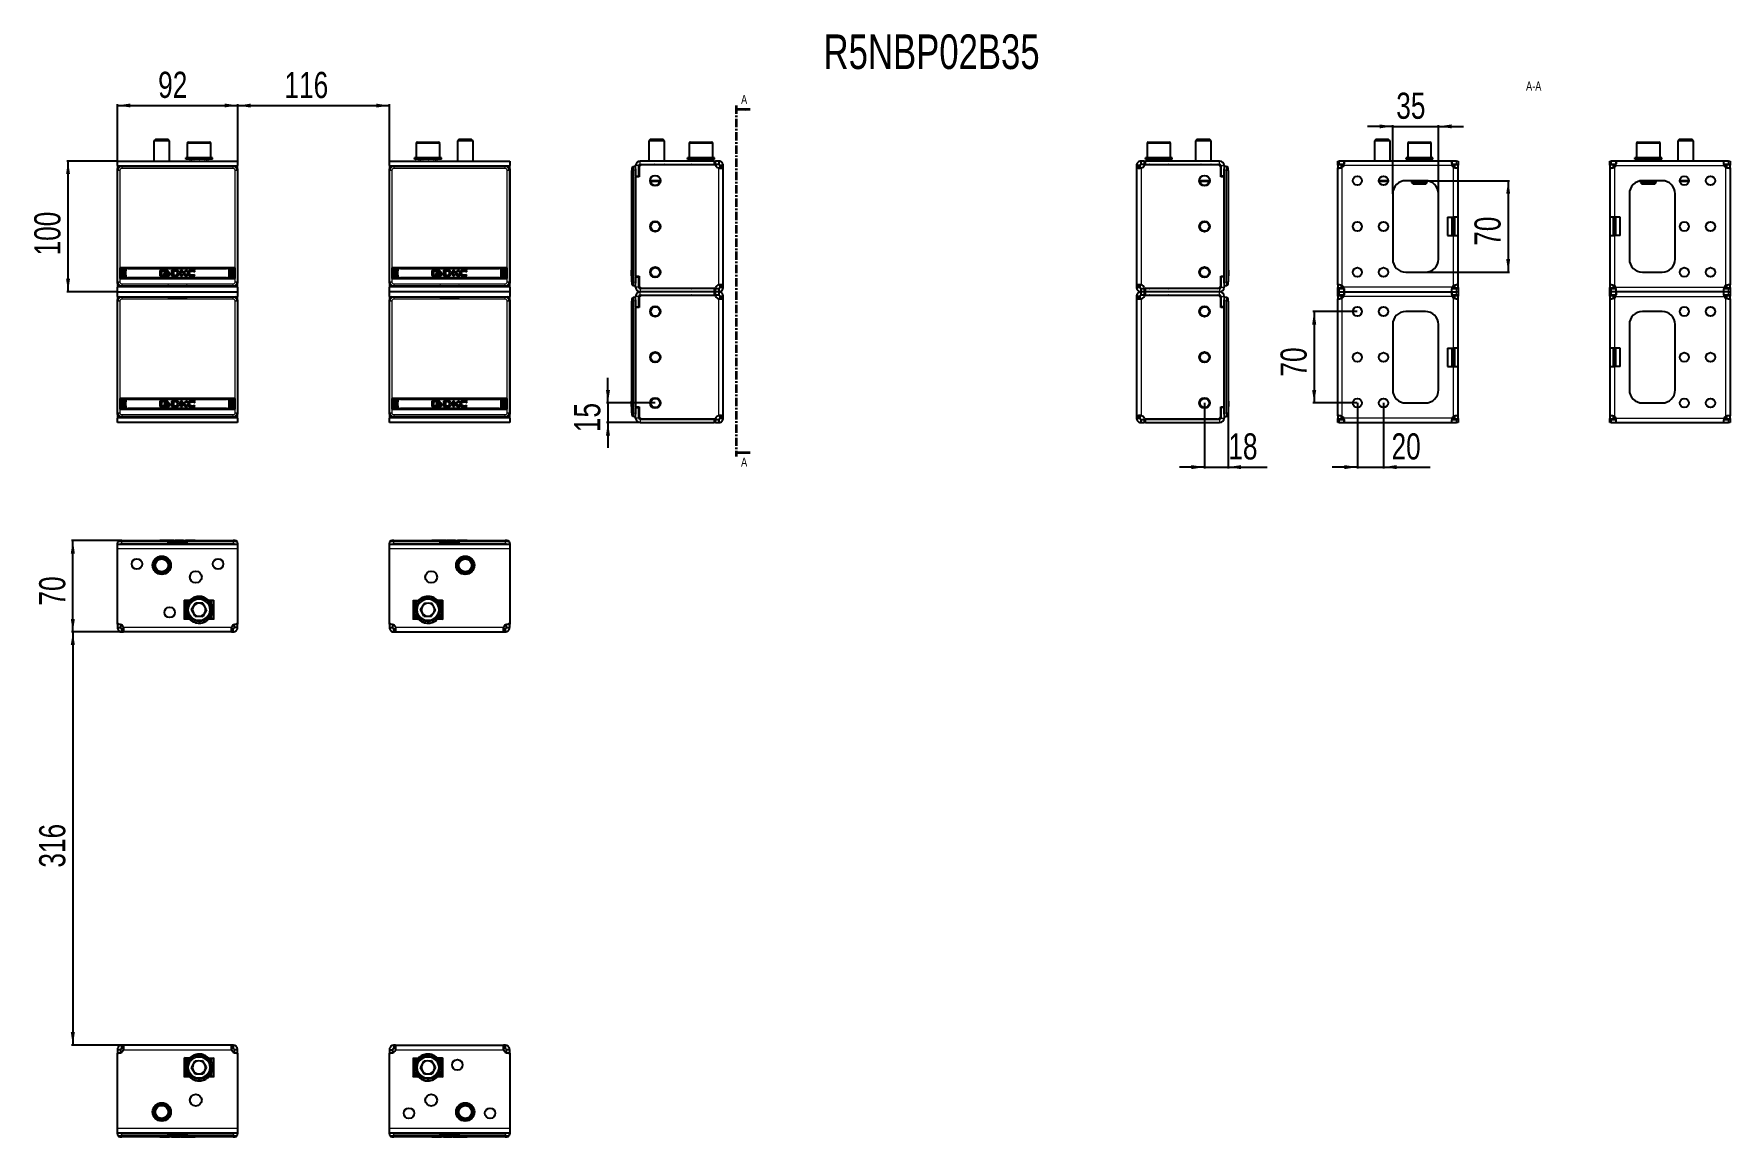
# Model space of a CAD drawing. Header units: millimetres. Extents: x 0 to 1297, y -257 to 587.
import ezdxf

# ---------------------------------------------------------------- set-up
doc = ezdxf.new("R2010")
doc.units = ezdxf.units.MM
doc.linetypes.add('CENTER', pattern=[10.16, 6.35, -1.27, 1.27, -1.27])
doc.layers.add('FORMAT', color=7, linetype='Continuous')
doc.styles.add('SLDTEXTSTYLE0', font='TXT', dxfattribs={"width": 0.75})
doc.dimstyles.new('SLDDIMSTYLE0', dxfattribs={"dimtxt": 20, "dimasz": 10, "dimexe": 0, "dimexo": 0.0625, "dimgap": 5, "dimtad": 2, "dimdec": 1, "dimrnd": 1e-09, "dimzin": 12, "dimdsep": 46, "dimtxsty": 'SLDTEXTSTYLE0', "dimsah": 1, "dimcen": 0.09, "dimadec": 0, "dimazin": 3, "dimtfac": 1, "dimtofl": 0, "dimtmove": 0, "dimatfit": 3, "dimfxl": 0, "dimfrac": 2, "dimtolj": 1, "dimtzin": 12, "dimarcsym": 0})
doc.dimstyles.new('SLDDIMSTYLE1', dxfattribs={"dimtxt": 20, "dimasz": 10, "dimexe": 0, "dimexo": 0.0625, "dimgap": 5, "dimtad": 2, "dimdec": 1, "dimrnd": 1e-09, "dimzin": 12, "dimdsep": 46, "dimtxsty": 'SLDTEXTSTYLE0', "dimsah": 1, "dimcen": 0.09, "dimadec": 0, "dimazin": 3, "dimtfac": 1, "dimtmove": 0, "dimatfit": 0, "dimfxl": 0, "dimfrac": 2, "dimtolj": 1, "dimtzin": 12, "dimarcsym": 0})

msp = doc.modelspace()

# ---------------------------------------------------------------- texts
at = {"color": 7, "linetype": 'Continuous', "char_height": 7, "attachment_point": 1, "style": 'SLDTEXTSTYLE0'}
for insert in [(540.34, 539.97), (540.34, 262.71)]:
    msp.add_mtext('A', dxfattribs=dict(at, insert=insert))
at = {"layer": 'FORMAT', "style": 'SLDTEXTSTYLE0'}
for s, insert, char_height, attachment_point in [('R5NBP02B35', (603.42, 586.22), 26.458, 1), ('A-A', (1146.41, 550.24), 7, 2)]:
    msp.add_mtext(s, dxfattribs=dict(at, insert=insert, char_height=char_height, attachment_point=attachment_point))

# ---------------------------------------------------------------- blocks, each defined once
blk = doc.blocks.new('_D')
at = {"layer": 'FORMAT'}
for p, q in [((63.4, 489.4), (24.7, 489.4)), ((25.7, 389.4), (25.7, 489.4)), ((63.4, 389.4), (24.7, 389.4))]:
    blk.add_line(p, q, dxfattribs=at)
for points in [[(25.7, 489.4), (24.2, 479.4), (27.2, 479.4)], [(25.7, 389.4), (27.2, 399.4), (24.2, 399.4)]]:
    blk.add_solid(points, dxfattribs=at)
at = {"layer": 'FORMAT', "insert": (-0.1, 417.2), "char_height": 20, "attachment_point": 1, "rotation": 90, "style": 'SLDTEXTSTYLE0'}
blk.add_mtext('100', dxfattribs=at)
blk = doc.blocks.new('_D_1')
at = {"layer": 'FORMAT'}
for p, q in [((63.4, 489.4), (63.4, 532.9)), ((63.4, 531.9), (155.4, 531.9)), ((155.4, 489.4), (155.4, 532.9))]:
    blk.add_line(p, q, dxfattribs=at)
for points in [[(63.4, 531.9), (73.4, 530.4), (73.4, 533.4)], [(155.4, 531.9), (145.4, 533.4), (145.4, 530.4)]]:
    blk.add_solid(points, dxfattribs=at)
at = {"layer": 'FORMAT', "insert": (94.6, 557.7), "char_height": 20, "attachment_point": 1, "style": 'SLDTEXTSTYLE0'}
blk.add_mtext('92', dxfattribs=at)
blk = doc.blocks.new('_D_2')
at = {"layer": 'FORMAT'}
for p, q in [((155.4, 489.4), (155.4, 532.8)), ((155.4, 531.8), (271.4, 531.8)), ((271.4, 489.4), (271.4, 532.8))]:
    blk.add_line(p, q, dxfattribs=at)
for points in [[(155.4, 531.8), (165.4, 530.3), (165.4, 533.3)], [(271.4, 531.8), (261.4, 533.3), (261.4, 530.3)]]:
    blk.add_solid(points, dxfattribs=at)
at = {"layer": 'FORMAT', "insert": (191.2, 557.6), "char_height": 20, "attachment_point": 1, "style": 'SLDTEXTSTYLE0'}
blk.add_mtext('116', dxfattribs=at)
blk = doc.blocks.new('_D_3')
at = {"layer": 'FORMAT'}
for p, q in [((438.5, 304.4), (438.5, 323.6)), ((474.7, 304.4), (437.5, 304.4)), ((438.5, 304.4), (438.5, 289.4)), ((463.2, 289.4), (437.5, 289.4)), ((438.5, 289.4), (438.5, 270.2))]:
    blk.add_line(p, q, dxfattribs=at)
for points in [[(438.5, 304.4), (440.1, 314.4), (437, 314.4)], [(438.5, 289.4), (437, 279.4), (440.1, 279.4)]]:
    blk.add_solid(points, dxfattribs=at)
at = {"layer": 'FORMAT', "insert": (412.7, 282.1), "char_height": 20, "attachment_point": 1, "rotation": 90, "style": 'SLDTEXTSTYLE0'}
blk.add_mtext('15', dxfattribs=at)
blk = doc.blocks.new('_D_4')
at = {"layer": 'FORMAT'}
for p, q in [((894.7, 304.4), (894.7, 254.4)), ((912.7, 299.6), (912.7, 254.4)), ((894.7, 255.4), (875.5, 255.4)), ((894.7, 255.4), (912.7, 255.4)), ((912.7, 255.4), (942.5, 255.4))]:
    blk.add_line(p, q, dxfattribs=at)
for points in [[(894.7, 255.4), (884.7, 256.9), (884.7, 253.8)], [(912.7, 255.4), (922.7, 253.8), (922.7, 256.9)]]:
    blk.add_solid(points, dxfattribs=at)
at = {"layer": 'FORMAT', "insert": (912.9, 281.2), "char_height": 20, "attachment_point": 1, "style": 'SLDTEXTSTYLE0'}
blk.add_mtext('18', dxfattribs=at)
blk = doc.blocks.new('_D_5')
at = {"layer": 'FORMAT'}
for p, q in [((65.3, 199.3), (28.4, 199.3)), ((29.4, 129.3), (29.4, 199.3)), ((68, 129.3), (28.4, 129.3))]:
    blk.add_line(p, q, dxfattribs=at)
for points in [[(29.4, 199.3), (27.8, 189.3), (30.9, 189.3)], [(29.4, 129.3), (30.9, 139.3), (27.8, 139.3)]]:
    blk.add_solid(points, dxfattribs=at)
at = {"layer": 'FORMAT', "insert": (3.6, 149.5), "char_height": 20, "attachment_point": 1, "rotation": 90, "style": 'SLDTEXTSTYLE0'}
blk.add_mtext('70', dxfattribs=at)
blk = doc.blocks.new('_D_6')
at = {"layer": 'FORMAT'}
for p, q in [((68, 129.3), (28.4, 129.3)), ((29.4, 129.3), (29.4, -186.7)), ((68, -186.7), (28.4, -186.7))]:
    blk.add_line(p, q, dxfattribs=at)
for points in [[(29.4, 129.3), (27.8, 119.3), (30.9, 119.3)], [(29.4, -186.7), (30.9, -176.7), (27.8, -176.7)]]:
    blk.add_solid(points, dxfattribs=at)
at = {"layer": 'FORMAT', "insert": (3.6, -50.9), "char_height": 20, "attachment_point": 1, "rotation": 90, "style": 'SLDTEXTSTYLE0'}
blk.add_mtext('316', dxfattribs=at)
blk = doc.blocks.new('_D_7')
at = {"layer": 'FORMAT'}
for p, q in [((1063.6, 474.4), (1127.9, 474.4)), ((1126.9, 474.4), (1126.9, 404.4)), ((1063.6, 404.4), (1127.9, 404.4))]:
    blk.add_line(p, q, dxfattribs=at)
for points in [[(1126.9, 474.4), (1125.4, 464.4), (1128.4, 464.4)], [(1126.9, 404.4), (1128.4, 414.4), (1125.4, 414.4)]]:
    blk.add_solid(points, dxfattribs=at)
at = {"layer": 'FORMAT', "insert": (1101.1, 424.6), "char_height": 20, "attachment_point": 1, "rotation": 90, "style": 'SLDTEXTSTYLE0'}
blk.add_mtext('70', dxfattribs=at)
blk = doc.blocks.new('_D_8')
at = {"layer": 'FORMAT'}
for p, q in [((1038.6, 515.9), (1019.3, 515.9)), ((1038.6, 464.4), (1038.6, 516.9)), ((1038.6, 515.9), (1073.6, 515.9)), ((1073.6, 464.4), (1073.6, 516.9)), ((1073.6, 515.9), (1092.8, 515.9))]:
    blk.add_line(p, q, dxfattribs=at)
for points in [[(1038.6, 515.9), (1028.6, 517.4), (1028.6, 514.4)], [(1073.6, 515.9), (1083.6, 514.4), (1083.6, 517.4)]]:
    blk.add_solid(points, dxfattribs=at)
at = {"layer": 'FORMAT', "insert": (1041.3, 541.7), "char_height": 20, "attachment_point": 1, "style": 'SLDTEXTSTYLE0'}
blk.add_mtext('35', dxfattribs=at)
blk = doc.blocks.new('_D_9')
at = {"layer": 'FORMAT'}
for p, q in [((1011.6, 304.4), (1011.6, 254.4)), ((1031.6, 304.4), (1031.6, 254.4)), ((1011.6, 255.4), (992.3, 255.4)), ((1011.6, 255.4), (1031.6, 255.4)), ((1031.6, 255.4), (1067.3, 255.4))]:
    blk.add_line(p, q, dxfattribs=at)
for points in [[(1011.6, 255.4), (1001.6, 256.9), (1001.6, 253.8)], [(1031.6, 255.4), (1041.6, 253.8), (1041.6, 256.9)]]:
    blk.add_solid(points, dxfattribs=at)
at = {"layer": 'FORMAT', "insert": (1037.7, 281.2), "char_height": 20, "attachment_point": 1, "style": 'SLDTEXTSTYLE0'}
blk.add_mtext('20', dxfattribs=at)
blk = doc.blocks.new('_D_10')
at = {"layer": 'FORMAT'}
for p, q in [((1011.5, 374.4), (977.5, 374.4)), ((978.5, 374.4), (978.5, 304.4)), ((1011.5, 304.4), (977.5, 304.4))]:
    blk.add_line(p, q, dxfattribs=at)
for points in [[(978.5, 374.4), (977, 364.4), (980.1, 364.4)], [(978.5, 304.4), (980.1, 314.4), (977, 314.4)]]:
    blk.add_solid(points, dxfattribs=at)
at = {"layer": 'FORMAT', "insert": (952.8, 324.6), "char_height": 20, "attachment_point": 1, "rotation": 90, "style": 'SLDTEXTSTYLE0'}
blk.add_mtext('70', dxfattribs=at)

# ---------------------------------------------------------------- dimensions: what is measured, and where the dimension line sits
at = {"layer": 'FORMAT'}
for base, p1, p2, angle, dimstyle, picture, middle in [((155.39, 531.89), (63.39, 489.39), (155.39, 489.39), 0, 'SLDDIMSTYLE0', '_D_1', (109.39, 531.89)), ((271.39, 531.81), (155.39, 489.39), (271.39, 489.39), 0, 'SLDDIMSTYLE0', '_D_2', (213.39, 531.81)), ((25.69, 489.39), (63.39, 389.39), (63.39, 489.39), 90, 'SLDDIMSTYLE0', '_D', (25.69, 439.39)), ((1126.91, 404.39), (1063.56, 474.39), (1063.56, 404.39), 90, 'SLDDIMSTYLE0', '_D_7', (1126.91, 439.39)), ((978.55, 304.39), (1011.56, 374.39), (1011.56, 304.39), 90, 'SLDDIMSTYLE0', '_D_10', (978.55, 339.39)), ((438.52, 289.39), (474.72, 304.39), (463.22, 289.39), 90, 'SLDDIMSTYLE1', '_D_3', (438.52, 296.89)), ((29.38, 199.29), (67.97, 129.29), (65.29, 199.29), 90, 'SLDDIMSTYLE0', '_D_5', (29.38, 164.29)), ((29.38, -186.71), (67.97, 129.29), (67.97, -186.71), 90, 'SLDDIMSTYLE0', '_D_6', (29.38, -28.71))]:
    dim = msp.add_linear_dim(base=base, p1=p1, p2=p2, angle=angle, dimstyle=dimstyle, dxfattribs=at)
    dim.commit()
    dim.dimension.update_dxf_attribs({"geometry": picture, "text_midpoint": middle, "dimtype": 160})
for base, p1, p2, picture, middle in [((1073.56, 515.89), (1038.56, 464.39), (1073.56, 464.39), '_D_8', (1056.06, 515.89)), ((912.72, 255.38), (894.72, 304.39), (912.72, 299.64), '_D_4', (927.72, 255.38)), ((1031.56, 255.38), (1011.56, 304.39), (1031.56, 304.39), '_D_9', (1052.5, 255.38))]:
    dim = msp.add_linear_dim(base=base, p1=p1, p2=p2, dimstyle='SLDDIMSTYLE1', dxfattribs=at)
    dim.commit()
    dim.dimension.update_dxf_attribs({"geometry": picture, "text_midpoint": middle, "dimtype": 160})

# ---------------------------------------------------------------- linework, layer by layer
at = {"color": 7, "linetype": 'CENTER', "lineweight": 35}
msp.add_line((536.59, 531.87), (536.59, 263.4), dxfattribs=at)
at = {"color": 7, "linetype": 'Continuous', "lineweight": 35}
for p, q in [((547.23, 528.87), (536.59, 528.87)), ((547.23, 266.4), (536.59, 266.4))]:
    msp.add_line(p, q, dxfattribs=at)
at = {"color": 7, "linetype": 'Continuous', "lineweight": 25}
for p, q in [((92.46, 505.89), (91.39, 504.82)), ((102.31, 505.89), (92.46, 505.89)), ((103.39, 504.82), (102.31, 505.89)), ((324.46, 505.89), (323.39, 504.82)), ((334.31, 505.89), (324.46, 505.89)), ((335.39, 504.82), (334.31, 505.89)), ((470.8, 505.89), (469.72, 504.82)), ((480.65, 505.89), (470.8, 505.89)), ((481.72, 504.82), (480.65, 505.89)), ((888.8, 505.89), (887.72, 504.82)), ((898.65, 505.89), (888.8, 505.89)), ((899.72, 504.82), (898.65, 505.89)), ((1025.63, 505.89), (1024.56, 504.82)), ((1035.48, 505.89), (1025.63, 505.89)), ((1036.56, 504.82), (1035.48, 505.89)), ((1257.63, 505.89), (1256.56, 504.82)), ((1267.48, 505.89), (1257.63, 505.89)), ((1268.56, 504.82), (1267.48, 505.89)), ((91.39, 504.82), (91.39, 489.39)), ((103.39, 504.82), (91.39, 504.82)), ((103.39, 489.39), (103.39, 504.82)), ((116.89, 502.89), (116.89, 491.89)), ((117.89, 503.89), (126.31, 503.89)), ((126.31, 503.89), (133.89, 503.89)), ((134.89, 491.89), (134.89, 502.89)), ((291.89, 502.89), (291.89, 491.89)), ((292.89, 503.89), (301.32, 503.89)), ((301.32, 503.89), (308.89, 503.89)), ((309.89, 491.89), (309.89, 502.89)), ((323.39, 504.82), (323.39, 489.39)), ((335.39, 504.82), (323.39, 504.82)), ((335.39, 489.39), (335.39, 504.82)), ((469.72, 504.82), (469.72, 489.39)), ((481.72, 504.82), (469.72, 504.82)), ((481.72, 489.39), (481.72, 504.82)), ((500.72, 502.89), (500.72, 491.89)), ((501.72, 503.89), (517.72, 503.89)), ((517.72, 503.89), (517.72, 503.89)), ((518.72, 491.89), (518.72, 502.89)), ((850.72, 502.89), (850.72, 491.89)), ((851.72, 503.89), (867.72, 503.89)), ((868.72, 491.89), (868.72, 502.89)), ((887.72, 504.82), (887.72, 489.39)), ((899.72, 504.82), (887.72, 504.82)), ((899.72, 489.39), (899.72, 504.82)), ((1024.56, 504.82), (1024.56, 489.39)), ((1036.56, 504.82), (1024.56, 504.82)), ((1036.56, 489.39), (1036.56, 504.82)), ((1050.06, 502.89), (1050.06, 491.89)), ((1051.06, 503.89), (1058.87, 503.89)), ((1058.87, 503.89), (1067.06, 503.89)), ((1068.06, 491.89), (1068.06, 502.89)), ((1225.06, 502.89), (1225.06, 491.89)), ((1226.06, 503.89), (1233.59, 503.89)), ((1233.59, 503.89), (1242.06, 503.89)), ((1243.06, 491.89), (1243.06, 502.89)), ((1256.56, 504.82), (1256.56, 489.39)), ((1268.56, 504.82), (1256.56, 504.82)), ((1268.56, 489.39), (1268.56, 504.82)), ((63.39, 489.39), (155.39, 489.39)), ((63.39, 485.89), (63.39, 489.39)), ((63.39, 485.89), (63.39, 483.37)), ((63.39, 482.74), (63.39, 483.37)), ((63.39, 396.54), (63.39, 482.74)), ((65.66, 485.64), (66.28, 485.64)), ((66.28, 485.64), (101.89, 485.64)), ((101.89, 485.64), (101.89, 485.51)), ((102.39, 485.37), (116.39, 485.37)), ((115.64, 491.89), (115.64, 490.89)), ((115.64, 491.89), (115.64, 491.64)), ((116.44, 491.89), (115.64, 491.89)), ((115.64, 491.89), (115.64, 491.89)), ((115.64, 490.89), (115.64, 491.14)), ((116.44, 490.89), (115.64, 490.89)), ((115.64, 490.89), (115.64, 490.89)), ((116.44, 491.89), (116.54, 491.89)), ((116.44, 490.89), (116.54, 490.89)), ((116.54, 491.89), (116.54, 491.64)), ((118.67, 491.89), (116.54, 491.89)), ((116.54, 490.89), (116.54, 491.14)), ((118.67, 490.89), (116.54, 490.89)), ((116.89, 485.51), (116.89, 485.64)), ((116.89, 485.64), (152.49, 485.64)), ((118.67, 491.89), (118.85, 491.89)), ((118.67, 490.89), (118.85, 490.89)), ((118.85, 491.89), (118.85, 491.64)), ((122.01, 491.89), (118.85, 491.89)), ((118.85, 490.89), (118.85, 491.14)), ((122.01, 490.89), (118.85, 490.89)), ((119.89, 490.89), (119.89, 489.39)), ((122.01, 491.89), (122.24, 491.89)), ((122.01, 490.89), (122.24, 490.89)), ((122.24, 491.89), (122.24, 491.64)), ((125.94, 491.89), (122.24, 491.89)), ((122.24, 490.89), (122.24, 491.14)), ((125.94, 490.89), (122.24, 490.89)), ((125.94, 491.89), (126.03, 491.89)), ((125.94, 490.89), (126.11, 490.89)), ((126.11, 490.89), (126.19, 490.89)), ((126.15, 491.89), (126.19, 491.89)), ((126.19, 491.89), (126.19, 491.64)), ((129.86, 491.89), (126.19, 491.89)), ((126.19, 490.89), (126.19, 491.14)), ((129.86, 490.89), (126.19, 490.89)), ((129.86, 491.89), (130.09, 491.89)), ((129.86, 490.89), (130.09, 490.89)), ((130.09, 491.89), (130.09, 491.64)), ((133.17, 491.89), (130.09, 491.89)), ((130.09, 490.89), (130.09, 491.14)), ((133.17, 490.89), (130.09, 490.89)), ((131.89, 489.39), (131.89, 490.89)), ((133.17, 491.89), (133.34, 491.89)), ((133.17, 490.89), (133.34, 490.89)), ((133.34, 491.89), (133.34, 491.64)), ((135.38, 491.89), (133.34, 491.89)), ((133.34, 490.89), (133.34, 491.14)), ((135.38, 490.89), (133.34, 490.89)), ((135.38, 491.89), (135.47, 491.89)), ((135.38, 490.89), (135.47, 490.89)), ((135.47, 491.89), (135.47, 491.64)), ((136.14, 491.89), (135.47, 491.89)), ((135.47, 490.89), (135.47, 491.14)), ((136.14, 490.89), (135.47, 490.89)), ((136.14, 490.89), (136.14, 491.89)), ((152.49, 485.64), (153.11, 485.64)), ((155.39, 489.39), (155.39, 485.89)), ((155.39, 483.37), (155.39, 485.89)), ((155.39, 483.37), (155.39, 482.74)), ((155.39, 482.74), (155.39, 396.54)), ((271.39, 485.89), (271.39, 489.39)), ((271.39, 489.39), (363.39, 489.39)), ((271.39, 485.89), (271.39, 483.37)), ((271.39, 482.74), (271.39, 483.37)), ((271.39, 396.54), (271.39, 482.74)), ((273.66, 485.64), (274.28, 485.64)), ((274.28, 485.64), (309.89, 485.64)), ((290.64, 491.89), (290.64, 490.89)), ((290.64, 491.89), (290.64, 491.64)), ((291.45, 491.89), (290.64, 491.89)), ((290.64, 491.89), (290.64, 491.89)), ((290.64, 490.89), (290.64, 491.14)), ((291.45, 490.89), (290.64, 490.89)), ((290.64, 490.89), (290.64, 490.89)), ((291.45, 491.89), (291.56, 491.89)), ((291.45, 490.89), (291.56, 490.89)), ((291.56, 491.89), (291.56, 491.64)), ((293.71, 491.89), (291.56, 491.89)), ((291.56, 490.89), (291.56, 491.14)), ((293.71, 490.89), (291.56, 490.89)), ((293.71, 491.89), (293.89, 491.89)), ((293.71, 490.89), (293.89, 490.89)), ((293.89, 491.89), (293.89, 491.64)), ((297.06, 491.89), (293.89, 491.89)), ((293.89, 490.89), (293.89, 491.14)), ((297.06, 490.89), (293.89, 490.89)), ((294.89, 490.89), (294.89, 489.39)), ((297.06, 491.89), (297.29, 491.89)), ((297.06, 490.89), (297.29, 490.89)), ((297.29, 491.89), (297.29, 491.64)), ((300.99, 491.89), (297.29, 491.89)), ((297.29, 490.89), (297.29, 491.14)), ((300.99, 490.89), (297.29, 490.89)), ((300.99, 491.89), (301.07, 491.89)), ((300.99, 490.89), (301.15, 490.89)), ((301.15, 490.89), (301.23, 490.89)), ((301.19, 491.89), (301.23, 491.89)), ((301.23, 491.89), (301.23, 491.64)), ((304.9, 491.89), (301.23, 491.89)), ((301.23, 490.89), (301.23, 491.14)), ((304.9, 490.89), (301.23, 490.89)), ((304.9, 491.89), (305.13, 491.89)), ((304.9, 490.89), (305.13, 490.89)), ((305.13, 491.89), (305.13, 491.64)), ((308.2, 491.89), (305.13, 491.89)), ((305.13, 490.89), (305.13, 491.14)), ((308.2, 490.89), (305.13, 490.89)), ((306.89, 489.39), (306.89, 490.89)), ((308.2, 491.89), (308.38, 491.89)), ((308.2, 490.89), (308.38, 490.89)), ((308.38, 491.89), (308.38, 491.64)), ((310.39, 491.89), (308.38, 491.89)), ((308.38, 490.89), (308.38, 491.14)), ((310.39, 490.89), (308.38, 490.89)), ((309.89, 485.64), (309.89, 485.51)), ((310.39, 491.89), (310.48, 491.89)), ((310.39, 490.89), (310.48, 490.89)), ((310.39, 485.37), (324.39, 485.37)), ((310.48, 491.89), (310.48, 491.64)), ((311.14, 491.89), (310.48, 491.89)), ((310.48, 490.89), (310.48, 491.14)), ((311.14, 490.89), (310.48, 490.89)), ((311.14, 490.89), (311.14, 491.89)), ((324.89, 485.51), (324.89, 485.64)), ((324.89, 485.64), (360.49, 485.64)), ((360.49, 485.64), (361.11, 485.64)), ((363.39, 489.39), (363.39, 485.89)), ((363.39, 483.37), (363.39, 485.89)), ((363.39, 483.37), (363.39, 482.74)), ((363.39, 482.74), (363.39, 396.54)), ((456.72, 483.74), (456.72, 482.29)), ((456.72, 407.84), (456.72, 482.29)), ((457.84, 485.19), (459.52, 485.64)), ((459.52, 485.64), (459.72, 485.64)), ((459.52, 482.74), (459.52, 396.54)), ((459.72, 477.94), (459.72, 485.89)), ((459.72, 483.37), (459.72, 395.92)), ((462.22, 477.94), (462.22, 485.89)), ((462.32, 484.29), (462.32, 477.29)), ((519.82, 489.39), (463.22, 489.39)), ((463.22, 486.89), (519.82, 486.89)), ((464.82, 486.79), (519.8, 486.79)), ((465.47, 486.89), (465.47, 486.79)), ((465.77, 486.89), (465.77, 486.79)), ((467.45, 486.89), (467.45, 486.79)), ((470.4, 486.89), (470.4, 486.79)), ((474.16, 486.89), (474.16, 486.79)), ((478.15, 486.89), (478.15, 486.79)), ((481.78, 486.89), (481.78, 486.79)), ((484.48, 486.89), (484.48, 486.79)), ((485.85, 486.89), (485.85, 486.79)), ((485.97, 486.79), (485.97, 486.89)), ((499.47, 491.89), (499.47, 490.89)), ((499.48, 491.89), (499.48, 491.64)), ((500.31, 491.89), (499.48, 491.89)), ((499.48, 491.89), (499.48, 491.89)), ((499.48, 490.89), (499.48, 491.14)), ((500.31, 490.89), (499.48, 490.89)), ((499.48, 490.89), (499.48, 490.89)), ((500.31, 491.89), (500.41, 491.89)), ((500.31, 490.89), (500.41, 490.89)), ((500.41, 491.89), (500.41, 491.64)), ((502.58, 491.89), (500.41, 491.89)), ((500.41, 490.89), (500.41, 491.14)), ((502.58, 490.89), (500.41, 490.89)), ((502.58, 491.89), (502.76, 491.89)), ((502.58, 490.89), (502.76, 490.89)), ((502.76, 491.89), (502.76, 491.64)), ((505.94, 491.89), (502.76, 491.89)), ((502.76, 490.89), (502.76, 491.14)), ((505.94, 490.89), (502.76, 490.89)), ((503.72, 490.89), (503.72, 489.39)), ((505.94, 491.89), (506.17, 491.89)), ((505.94, 490.89), (506.17, 490.89)), ((506.17, 491.89), (506.17, 491.64)), ((509.87, 491.89), (506.17, 491.89)), ((506.17, 490.89), (506.17, 491.14)), ((509.87, 490.89), (506.17, 490.89)), ((509.87, 491.89), (509.95, 491.89)), ((509.87, 490.89), (510.02, 490.89)), ((510.02, 490.89), (510.12, 490.89)), ((510.07, 491.89), (510.12, 491.89)), ((510.12, 491.89), (510.12, 491.64)), ((513.78, 491.89), (510.12, 491.89)), ((510.12, 490.89), (510.12, 491.14)), ((513.78, 490.89), (510.12, 490.89)), ((513.78, 491.89), (514.01, 491.89)), ((513.78, 490.89), (514.01, 490.89)), ((514.01, 491.89), (514.01, 491.64)), ((517.07, 491.89), (514.01, 491.89)), ((514.01, 490.89), (514.01, 491.14)), ((517.07, 490.89), (514.01, 490.89)), ((515.72, 489.39), (515.72, 490.89)), ((517.07, 491.89), (517.25, 491.89)), ((517.07, 490.89), (517.25, 490.89)), ((517.25, 491.89), (517.25, 491.64)), ((519.25, 491.89), (517.25, 491.89)), ((517.25, 490.89), (517.25, 491.14)), ((519.25, 490.89), (517.25, 490.89)), ((519.25, 491.89), (519.34, 491.89)), ((519.25, 490.89), (519.34, 490.89)), ((519.34, 491.89), (519.34, 491.64)), ((519.97, 491.89), (519.34, 491.89)), ((519.34, 490.89), (519.34, 491.14)), ((519.97, 490.89), (519.34, 490.89)), ((519.82, 489.39), (520.82, 489.39)), ((520.82, 486.89), (519.82, 486.89)), ((519.97, 490.89), (519.97, 491.89)), ((519.97, 491.89), (519.97, 491.89)), ((519.97, 490.89), (519.97, 490.89)), ((520.82, 486.89), (520.82, 489.39)), ((523.22, 489.39), (520.82, 489.39)), ((523.22, 486.89), (520.82, 486.89)), ((523.22, 489.39), (523.22, 486.89)), ((526.72, 485.89), (524.22, 485.89)), ((524.22, 484.67), (524.22, 485.89)), ((526.72, 484.67), (524.22, 484.67)), ((526.72, 484.67), (526.72, 485.89)), ((526.72, 394.11), (526.72, 484.67)), ((842.72, 485.89), (842.72, 484.67)), ((845.22, 485.89), (842.72, 485.89)), ((845.22, 484.67), (842.72, 484.67)), ((842.72, 484.67), (842.72, 394.11)), ((845.22, 485.89), (845.22, 484.67)), ((846.22, 486.89), (846.22, 489.39)), ((848.63, 489.39), (846.22, 489.39)), ((848.63, 486.89), (846.22, 486.89)), ((848.62, 489.39), (848.62, 486.89)), ((848.62, 489.39), (849.62, 489.39)), ((849.62, 486.89), (848.62, 486.89)), ((849.47, 491.89), (849.47, 490.89)), ((849.47, 491.89), (849.48, 491.89)), ((849.47, 490.89), (849.48, 490.89)), ((849.48, 491.89), (849.48, 491.64)), ((850.27, 491.89), (849.48, 491.89)), ((849.48, 490.89), (849.48, 491.14)), ((850.27, 490.89), (849.48, 490.89)), ((906.22, 489.39), (849.62, 489.39)), ((849.62, 486.89), (906.22, 486.89)), ((849.65, 486.79), (904.62, 486.79)), ((850.27, 491.89), (850.37, 491.89)), ((850.27, 490.89), (850.37, 490.89)), ((850.37, 491.89), (850.37, 491.64)), ((852.51, 491.89), (850.37, 491.89)), ((850.37, 490.89), (850.37, 491.14)), ((852.51, 490.89), (850.37, 490.89)), ((852.51, 491.89), (852.69, 491.89)), ((852.51, 490.89), (852.69, 490.89)), ((852.69, 491.89), (852.69, 491.64)), ((855.85, 491.89), (852.69, 491.89)), ((852.69, 490.89), (852.69, 491.14)), ((855.85, 490.89), (852.69, 490.89)), ((853.72, 490.89), (853.72, 489.39)), ((855.85, 491.89), (856.08, 491.89)), ((855.85, 490.89), (856.08, 490.89)), ((856.08, 491.89), (856.08, 491.64)), ((859.78, 491.89), (856.08, 491.89)), ((856.08, 490.89), (856.08, 491.14)), ((859.78, 490.89), (856.08, 490.89)), ((859.78, 491.89), (859.86, 491.89)), ((859.78, 490.89), (859.95, 490.89)), ((859.95, 490.89), (860.03, 490.89)), ((859.99, 491.89), (860.03, 491.89)), ((860.03, 491.89), (860.03, 491.64)), ((863.69, 491.89), (860.03, 491.89)), ((860.03, 490.89), (860.03, 491.14)), ((863.69, 490.89), (860.03, 490.89)), ((863.69, 491.89), (863.92, 491.89)), ((863.69, 490.89), (863.92, 490.89)), ((863.92, 491.89), (863.92, 491.64)), ((867.01, 491.89), (863.92, 491.89)), ((863.92, 490.89), (863.92, 491.14)), ((867.01, 490.89), (863.92, 490.89)), ((865.72, 489.39), (865.72, 490.89)), ((867.01, 491.89), (867.18, 491.89)), ((867.01, 490.89), (867.18, 490.89)), ((867.18, 491.89), (867.18, 491.64)), ((869.21, 491.89), (867.18, 491.89)), ((867.18, 490.89), (867.18, 491.14)), ((869.21, 490.89), (867.18, 490.89)), ((869.21, 491.89), (869.31, 491.89)), ((869.21, 490.89), (869.31, 490.89)), ((869.31, 491.89), (869.31, 491.64)), ((869.97, 491.89), (869.31, 491.89)), ((869.31, 490.89), (869.31, 491.14)), ((869.97, 490.89), (869.31, 490.89)), ((869.97, 490.89), (869.97, 491.89)), ((883.47, 486.89), (883.47, 486.79)), ((883.77, 486.89), (883.77, 486.79)), ((885.45, 486.89), (885.45, 486.79)), ((888.4, 486.89), (888.4, 486.79)), ((892.16, 486.89), (892.16, 486.79)), ((896.15, 486.89), (896.15, 486.79)), ((899.78, 486.89), (899.78, 486.79)), ((902.48, 486.89), (902.48, 486.79)), ((903.85, 486.89), (903.85, 486.79)), ((903.97, 486.79), (903.97, 486.89)), ((907.12, 477.29), (907.12, 484.29)), ((907.22, 485.89), (907.22, 477.94)), ((909.72, 485.89), (909.72, 477.94)), ((909.72, 485.64), (909.92, 485.64)), ((909.72, 395.92), (909.72, 483.37)), ((909.92, 485.64), (911.61, 485.19)), ((909.92, 396.54), (909.92, 482.74)), ((912.72, 482.29), (912.72, 483.74)), ((912.72, 482.29), (912.72, 407.84)), ((996.56, 486.89), (996.56, 489.39)), ((996.56, 489.39), (997.67, 489.39)), ((997.67, 486.89), (996.56, 486.89)), ((996.56, 486.89), (996.56, 486.79)), ((996.56, 486.79), (999.06, 486.79)), ((996.56, 486.18), (996.56, 486.79)), ((996.56, 486.18), (996.56, 484.12)), ((996.56, 394.67), (996.56, 484.12)), ((996.56, 484.12), (997.65, 484.12)), ((1001.39, 489.39), (997.67, 489.39)), ((1001.39, 486.89), (997.67, 486.89)), ((999.06, 486.79), (999.06, 486.18)), ((999.06, 486.18), (999.06, 484.36)), ((1083.72, 489.39), (1001.39, 489.39)), ((1001.39, 489.39), (1001.39, 487.18)), ((1048.81, 491.89), (1048.81, 490.89)), ((1048.81, 491.89), (1048.81, 491.64)), ((1049.64, 491.89), (1048.81, 491.89)), ((1048.81, 491.89), (1048.81, 491.89)), ((1048.81, 490.89), (1048.81, 491.14)), ((1049.64, 490.89), (1048.81, 490.89)), ((1048.81, 490.89), (1048.81, 490.89)), ((1049.64, 491.89), (1049.74, 491.89)), ((1049.64, 490.89), (1049.74, 490.89)), ((1049.74, 491.89), (1049.74, 491.64)), ((1051.91, 491.89), (1049.74, 491.89)), ((1049.74, 490.89), (1049.74, 491.14)), ((1051.91, 490.89), (1049.74, 490.89)), ((1051.91, 491.89), (1052.09, 491.89)), ((1051.91, 490.89), (1052.09, 490.89)), ((1052.09, 491.89), (1052.09, 491.64)), ((1055.27, 491.89), (1052.09, 491.89)), ((1052.09, 490.89), (1052.09, 491.14)), ((1055.27, 490.89), (1052.09, 490.89)), ((1053.06, 490.89), (1053.06, 489.39)), ((1055.27, 491.89), (1055.5, 491.89)), ((1055.27, 490.89), (1055.5, 490.89)), ((1055.5, 491.89), (1055.5, 491.64)), ((1059.2, 491.89), (1055.5, 491.89)), ((1055.5, 490.89), (1055.5, 491.14)), ((1059.2, 490.89), (1055.5, 490.89)), ((1059.2, 491.89), (1059.28, 491.89)), ((1059.2, 490.89), (1059.35, 490.89)), ((1059.35, 490.89), (1059.45, 490.89)), ((1059.4, 491.89), (1059.45, 491.89)), ((1059.45, 491.89), (1059.45, 491.64)), ((1063.11, 491.89), (1059.45, 491.89)), ((1059.45, 490.89), (1059.45, 491.14)), ((1063.11, 490.89), (1059.45, 490.89)), ((1063.11, 491.89), (1063.34, 491.89)), ((1063.11, 490.89), (1063.34, 490.89)), ((1063.34, 491.89), (1063.34, 491.64)), ((1066.41, 491.89), (1063.34, 491.89)), ((1063.34, 490.89), (1063.34, 491.14)), ((1066.41, 490.89), (1063.34, 490.89)), ((1065.06, 489.39), (1065.06, 490.89)), ((1066.41, 491.89), (1066.58, 491.89)), ((1066.41, 490.89), (1066.58, 490.89)), ((1066.58, 491.89), (1066.58, 491.64)), ((1068.58, 491.89), (1066.58, 491.89)), ((1066.58, 490.89), (1066.58, 491.14)), ((1068.58, 490.89), (1066.58, 490.89)), ((1068.58, 491.89), (1068.67, 491.89)), ((1068.58, 490.89), (1068.67, 490.89)), ((1068.67, 491.89), (1068.67, 491.64)), ((1069.3, 491.89), (1068.67, 491.89)), ((1068.67, 490.89), (1068.67, 491.14)), ((1069.3, 490.89), (1068.67, 490.89)), ((1069.31, 490.89), (1069.31, 491.89)), ((1083.72, 489.39), (1083.72, 486.89)), ((1087.44, 489.39), (1083.72, 489.39)), ((1087.44, 486.89), (1083.72, 486.89)), ((1086.06, 486.79), (1088.56, 486.79)), ((1086.06, 486.18), (1086.06, 486.79)), ((1086.06, 484.34), (1086.06, 486.18)), ((1087.44, 489.39), (1088.56, 489.39)), ((1088.56, 486.89), (1087.44, 486.89)), ((1088.56, 489.39), (1088.56, 486.89)), ((1088.56, 486.79), (1088.56, 486.89)), ((1088.56, 486.79), (1088.56, 486.18)), ((1088.56, 484.12), (1088.56, 486.18)), ((1088.56, 446.39), (1088.56, 484.12)), ((1204.56, 486.89), (1204.56, 489.39)), ((1204.56, 489.39), (1205.67, 489.39)), ((1205.67, 486.89), (1204.56, 486.89)), ((1204.56, 486.89), (1204.56, 486.79)), ((1204.56, 486.79), (1207.06, 486.79)), ((1204.56, 486.18), (1204.56, 486.79)), ((1204.56, 486.18), (1204.56, 484.12)), ((1204.56, 484.12), (1205.65, 484.12)), ((1204.56, 484.12), (1204.56, 446.39)), ((1209.39, 489.39), (1205.67, 489.39)), ((1209.39, 486.89), (1205.67, 486.89)), ((1207.06, 486.79), (1207.06, 486.18)), ((1207.06, 486.18), (1207.06, 484.36)), ((1209.39, 489.39), (1209.39, 487.18)), ((1291.72, 489.39), (1209.39, 489.39)), ((1223.81, 491.89), (1223.81, 490.89)), ((1223.81, 491.89), (1223.81, 491.64)), ((1224.64, 491.89), (1223.81, 491.89)), ((1223.81, 491.89), (1223.81, 491.89)), ((1223.81, 490.89), (1223.81, 491.14)), ((1224.64, 490.89), (1223.81, 490.89)), ((1223.81, 490.89), (1223.81, 490.89)), ((1224.64, 491.89), (1224.74, 491.89)), ((1224.64, 490.89), (1224.74, 490.89)), ((1224.74, 491.89), (1224.74, 491.64)), ((1226.91, 491.89), (1224.74, 491.89)), ((1224.74, 490.89), (1224.74, 491.14)), ((1226.91, 490.89), (1224.74, 490.89)), ((1226.91, 491.89), (1227.09, 491.89)), ((1226.91, 490.89), (1227.09, 490.89)), ((1227.09, 491.89), (1227.09, 491.64)), ((1230.26, 491.89), (1227.09, 491.89)), ((1227.09, 490.89), (1227.09, 491.14)), ((1230.26, 490.89), (1227.09, 490.89)), ((1228.06, 490.89), (1228.06, 489.39)), ((1230.26, 491.89), (1230.5, 491.89)), ((1230.26, 490.89), (1230.5, 490.89)), ((1230.5, 491.89), (1230.5, 491.64)), ((1234.2, 491.89), (1230.5, 491.89)), ((1230.5, 490.89), (1230.5, 491.14)), ((1234.2, 490.89), (1230.5, 490.89)), ((1234.2, 491.89), (1234.27, 491.89)), ((1234.2, 490.89), (1234.35, 490.89)), ((1234.35, 490.89), (1234.45, 490.89)), ((1234.4, 491.89), (1234.45, 491.89)), ((1234.45, 491.89), (1234.45, 491.64)), ((1238.11, 491.89), (1234.45, 491.89)), ((1234.45, 490.89), (1234.45, 491.14)), ((1238.11, 490.89), (1234.45, 490.89)), ((1238.11, 491.89), (1238.34, 491.89)), ((1238.11, 490.89), (1238.34, 490.89)), ((1238.34, 491.89), (1238.34, 491.64)), ((1241.4, 491.89), (1238.34, 491.89)), ((1238.34, 490.89), (1238.34, 491.14)), ((1241.4, 490.89), (1238.34, 490.89)), ((1240.06, 489.39), (1240.06, 490.89)), ((1241.4, 491.89), (1241.57, 491.89)), ((1241.4, 490.89), (1241.57, 490.89)), ((1241.57, 491.89), (1241.57, 491.64)), ((1243.58, 491.89), (1241.57, 491.89)), ((1241.57, 490.89), (1241.57, 491.14)), ((1243.58, 490.89), (1241.57, 490.89)), ((1243.58, 491.89), (1243.67, 491.89)), ((1243.58, 490.89), (1243.67, 490.89)), ((1243.67, 491.89), (1243.67, 491.64)), ((1244.3, 491.89), (1243.67, 491.89)), ((1243.67, 490.89), (1243.67, 491.14)), ((1244.3, 490.89), (1243.67, 490.89)), ((1244.31, 490.89), (1244.31, 491.89)), ((1291.72, 486.89), (1291.72, 489.39)), ((1295.44, 489.39), (1291.72, 489.39)), ((1295.44, 486.89), (1291.72, 486.89)), ((1294.06, 486.79), (1296.56, 486.79)), ((1294.06, 486.18), (1294.06, 486.79)), ((1294.06, 484.34), (1294.06, 486.18)), ((1295.44, 489.39), (1296.56, 489.39)), ((1296.56, 486.89), (1295.44, 486.89)), ((1296.56, 489.39), (1296.56, 486.89)), ((1296.56, 486.79), (1296.56, 486.89)), ((1296.56, 486.79), (1296.56, 486.18)), ((1296.56, 484.12), (1296.56, 486.18)), ((1296.56, 484.12), (1296.56, 394.67)), ((459.72, 477.94), (462.22, 477.94)), ((459.72, 401.49), (459.72, 477.29)), ((462.32, 477.29), (459.72, 477.29)), ((462.32, 478.87), (462.22, 478.66)), ((478.69, 473.89), (470.76, 473.89)), ((898.69, 473.89), (890.76, 473.89)), ((907.12, 478.87), (907.22, 478.66)), ((909.72, 477.29), (907.12, 477.29)), ((909.72, 477.94), (907.22, 477.94)), ((909.72, 477.29), (909.72, 401.49)), ((1035.02, 473.89), (1028.09, 473.89)), ((1063.56, 474.39), (1048.56, 474.39)), ((1050.23, 474.29), (1050.21, 474.29)), ((1050.23, 474.29), (1050.23, 474.29)), ((1050.33, 474.29), (1050.23, 474.29)), ((1050.33, 474.39), (1050.33, 474.29)), ((1053.58, 474.29), (1050.33, 474.29)), ((1053.06, 474.29), (1053.06, 472.97)), ((1053.06, 472.97), (1054.13, 471.89)), ((1053.06, 472.97), (1058.92, 472.97)), ((1053.58, 474.29), (1055.48, 474.29)), ((1054.13, 471.89), (1058.94, 471.89)), ((1056.03, 474.29), (1055.48, 474.29)), ((1062.08, 474.29), (1056.03, 474.29)), ((1058.92, 472.97), (1065.06, 472.97)), ((1058.94, 471.89), (1063.98, 471.89)), ((1062.63, 474.29), (1062.08, 474.29)), ((1062.63, 474.29), (1064.53, 474.29)), ((1063.98, 471.89), (1065.06, 472.97)), ((1064.97, 474.29), (1064.53, 474.29)), ((1065.06, 472.97), (1065.06, 474.28)), ((1228.06, 474.28), (1228.06, 472.97)), ((1228.06, 472.97), (1229.13, 471.89)), ((1228.06, 472.97), (1233.7, 472.97)), ((1228.58, 474.29), (1228.14, 474.29)), ((1228.58, 474.29), (1230.48, 474.29)), ((1229.13, 471.89), (1233.77, 471.89)), ((1244.56, 474.39), (1229.56, 474.39)), ((1231.03, 474.29), (1230.48, 474.29)), ((1237.08, 474.29), (1231.03, 474.29)), ((1233.7, 472.97), (1240.06, 472.97)), ((1233.77, 471.89), (1238.98, 471.89)), ((1237.63, 474.29), (1237.08, 474.29)), ((1237.63, 474.29), (1239.53, 474.29)), ((1238.98, 471.89), (1240.06, 472.97)), ((1242.79, 474.29), (1239.53, 474.29)), ((1240.06, 472.97), (1240.06, 474.29)), ((1242.79, 474.29), (1242.79, 474.39)), ((1242.89, 474.29), (1242.79, 474.29)), ((1242.91, 474.29), (1242.89, 474.29)), ((1242.89, 474.29), (1242.89, 474.29)), ((1265.02, 473.89), (1258.09, 473.89)), ((1038.56, 464.39), (1038.56, 414.39)), ((1073.56, 414.39), (1073.56, 464.39)), ((1219.56, 464.39), (1219.56, 414.39)), ((1254.56, 414.39), (1254.56, 464.39)), ((1080.56, 446.39), (1085.06, 446.39)), ((1080.56, 446.39), (1080.56, 432.39)), ((1088.56, 446.39), (1085.06, 446.39)), ((1086.06, 432.39), (1086.06, 446.39)), ((1088.56, 432.39), (1088.56, 446.39)), ((1208.06, 446.39), (1204.56, 446.39)), ((1204.56, 446.39), (1204.56, 432.39)), ((1207.06, 446.39), (1207.06, 432.39)), ((1212.56, 446.39), (1208.06, 446.39)), ((1212.56, 432.39), (1212.56, 446.39)), ((1080.56, 432.39), (1085.06, 432.39)), ((1085.06, 432.39), (1088.56, 432.39)), ((1088.56, 394.67), (1088.56, 432.39)), ((1204.56, 432.39), (1208.06, 432.39)), ((1204.56, 432.39), (1204.56, 394.67)), ((1212.56, 432.39), (1208.06, 432.39)), ((153.48, 407.84), (65.29, 407.84)), ((65.29, 407.84), (65.29, 399.64)), ((65.79, 400.34), (65.79, 407.14)), ((65.99, 407.34), (67.09, 407.34)), ((67.29, 407.14), (67.29, 400.34)), ((67.79, 400.34), (67.79, 407.14)), ((67.99, 407.34), (69.09, 407.34)), ((69.29, 407.14), (69.29, 400.34)), ((69.79, 402.14), (69.79, 405.34)), ((71.79, 407.34), (146.98, 407.34)), ((95.96, 405.4), (95.96, 402.08)), ((101.64, 405.84), (96.39, 405.84)), ((97.37, 405.51), (101.54, 405.51)), ((97.37, 401.97), (97.37, 405.51)), ((99.11, 403.83), (99.11, 403.38)), ((99.11, 403.11), (99.11, 402.65)), ((101.54, 405.51), (101.54, 405.12)), ((101.54, 405.12), (102.07, 405.12)), ((102.07, 405.12), (102.07, 405.4)), ((103.56, 403.27), (103.56, 403.72)), ((103.56, 402.54), (103.56, 403.01)), ((107.53, 405.86), (104.7, 405.84)), ((104.7, 405.84), (104.7, 401.64)), ((107.32, 405.28), (106.28, 405.26)), ((106.28, 405.26), (106.28, 402.16)), ((106.28, 402.16), (107.23, 402.18)), ((111.81, 405.84), (111.81, 401.64)), ((113.3, 405.84), (111.81, 405.84)), ((113.3, 403.87), (113.3, 405.84)), ((115.97, 405.84), (113.3, 403.87)), ((113.32, 403.41), (115.33, 401.64)), ((113.32, 401.64), (113.32, 403.41)), ((114.56, 403.98), (117.1, 405.84)), ((117.16, 401.64), (114.56, 403.98)), ((117.1, 405.84), (115.97, 405.84)), ((122.37, 404.82), (122.56, 404.82)), ((122.55, 401.88), (122.73, 402.42)), ((122.56, 404.82), (122.81, 405.55)), ((122.73, 402.42), (122.58, 402.42)), ((148.98, 402.14), (148.98, 405.34)), ((149.48, 407.14), (149.48, 400.34)), ((149.68, 407.34), (150.78, 407.34)), ((150.98, 400.34), (150.98, 407.14)), ((151.48, 407.14), (151.48, 400.34)), ((151.68, 407.34), (152.78, 407.34)), ((152.98, 400.34), (152.98, 407.14)), ((153.48, 399.64), (153.48, 407.84)), ((361.48, 407.84), (273.29, 407.84)), ((273.29, 407.84), (273.29, 399.64)), ((273.79, 400.34), (273.79, 407.14)), ((273.99, 407.34), (275.09, 407.34)), ((275.29, 407.14), (275.29, 400.34)), ((275.79, 400.34), (275.79, 407.14)), ((275.99, 407.34), (277.09, 407.34)), ((277.29, 407.14), (277.29, 400.34)), ((277.79, 402.14), (277.79, 405.34)), ((279.79, 407.34), (354.98, 407.34)), ((303.96, 405.4), (303.96, 402.08)), ((309.64, 405.84), (304.39, 405.84)), ((305.37, 405.51), (309.54, 405.51)), ((305.37, 401.97), (305.37, 405.51)), ((307.11, 403.83), (307.11, 403.38)), ((307.11, 403.11), (307.11, 402.65)), ((309.54, 405.51), (309.54, 405.12)), ((309.54, 405.12), (310.07, 405.12)), ((310.07, 405.12), (310.07, 405.4)), ((311.56, 403.27), (311.56, 403.72)), ((311.56, 402.54), (311.56, 403.01)), ((315.53, 405.86), (312.7, 405.84)), ((312.7, 405.84), (312.7, 401.64)), ((315.32, 405.28), (314.28, 405.26)), ((314.28, 405.26), (314.28, 402.16)), ((314.28, 402.16), (315.23, 402.18)), ((319.81, 405.84), (319.81, 401.64)), ((321.3, 405.84), (319.81, 405.84)), ((321.3, 403.87), (321.3, 405.84)), ((323.97, 405.84), (321.3, 403.87)), ((321.32, 403.41), (323.33, 401.64)), ((321.32, 401.64), (321.32, 403.41)), ((322.56, 403.98), (325.1, 405.84)), ((325.16, 401.64), (322.56, 403.98)), ((325.1, 405.84), (323.97, 405.84)), ((330.37, 404.82), (330.56, 404.82)), ((330.55, 401.88), (330.73, 402.42)), ((330.56, 404.82), (330.81, 405.55)), ((330.73, 402.42), (330.58, 402.42)), ((356.98, 402.14), (356.98, 405.34)), ((357.48, 407.14), (357.48, 400.34)), ((357.68, 407.34), (358.78, 407.34)), ((358.98, 400.34), (358.98, 407.14)), ((359.48, 407.14), (359.48, 400.34)), ((359.68, 407.34), (360.78, 407.34)), ((360.98, 400.34), (360.98, 407.14)), ((361.48, 399.64), (361.48, 407.84)), ((456.52, 405.9), (456.72, 405.9)), ((456.52, 405.55), (456.72, 405.55)), ((456.52, 404.82), (456.52, 405.55)), ((456.52, 404.82), (456.72, 404.82)), ((456.52, 403.87), (456.52, 403.98)), ((456.52, 402.42), (456.72, 402.42)), ((456.52, 401.88), (456.52, 402.42)), ((456.72, 399.64), (456.72, 407.84)), ((912.72, 407.84), (912.72, 399.64)), ((912.92, 405.9), (912.72, 405.9)), ((912.92, 405.86), (912.72, 405.86)), ((912.92, 405.84), (912.72, 405.84)), ((912.92, 405.4), (912.92, 402.08)), ((1048.56, 404.39), (1063.56, 404.39)), ((1229.56, 404.39), (1244.56, 404.39)), ((63.39, 395.92), (63.39, 396.54)), ((63.39, 395.92), (63.39, 392.89)), ((63.39, 389.39), (63.39, 392.89)), ((63.39, 385.89), (63.39, 389.39)), ((63.39, 389.39), (155.39, 389.39)), ((65.29, 399.64), (153.48, 399.64)), ((66.28, 393.64), (65.66, 393.64)), ((67.09, 400.14), (65.99, 400.14)), ((101.89, 393.64), (66.28, 393.64)), ((69.09, 400.14), (67.99, 400.14)), ((146.98, 400.14), (71.79, 400.14)), ((96.39, 401.64), (101.64, 401.64)), ((99.83, 401.96), (97.37, 401.97)), ((101.89, 393.64), (101.89, 393.78)), ((102.39, 393.91), (116.39, 393.91)), ((104.7, 401.64), (107.39, 401.65)), ((107.39, 401.65), (107.4, 401.65)), ((107.4, 401.65), (107.42, 401.65)), ((111.81, 401.64), (113.32, 401.64)), ((115.33, 401.64), (117.16, 401.64)), ((116.89, 393.78), (116.89, 393.64)), ((152.49, 393.64), (116.89, 393.64)), ((150.78, 400.14), (149.68, 400.14)), ((152.78, 400.14), (151.68, 400.14)), ((153.11, 393.64), (152.49, 393.64)), ((155.39, 396.54), (155.39, 395.92)), ((155.39, 392.89), (155.39, 395.92)), ((155.39, 392.89), (155.39, 389.39)), ((155.39, 389.39), (155.39, 385.89)), ((271.39, 395.92), (271.39, 396.54)), ((271.39, 395.92), (271.39, 392.89)), ((271.39, 389.39), (271.39, 392.89)), ((363.39, 389.39), (271.39, 389.39)), ((271.39, 385.89), (271.39, 389.39)), ((273.29, 399.64), (361.48, 399.64)), ((274.28, 393.64), (273.66, 393.64)), ((275.09, 400.14), (273.99, 400.14)), ((309.89, 393.64), (274.28, 393.64)), ((277.09, 400.14), (275.99, 400.14)), ((354.98, 400.14), (279.79, 400.14)), ((304.39, 401.64), (309.64, 401.64)), ((307.83, 401.96), (305.37, 401.97)), ((309.89, 393.64), (309.89, 393.78)), ((310.39, 393.91), (324.39, 393.91)), ((312.7, 401.64), (315.39, 401.65)), ((315.39, 401.65), (315.4, 401.65)), ((315.4, 401.65), (315.42, 401.65)), ((319.81, 401.64), (321.32, 401.64)), ((323.33, 401.64), (325.16, 401.64)), ((324.89, 393.78), (324.89, 393.64)), ((360.49, 393.64), (324.89, 393.64)), ((358.78, 400.14), (357.68, 400.14)), ((360.78, 400.14), (359.68, 400.14)), ((361.11, 393.64), (360.49, 393.64)), ((363.39, 396.54), (363.39, 395.92)), ((363.39, 392.89), (363.39, 395.92)), ((363.39, 392.89), (363.39, 389.39)), ((363.39, 389.39), (363.39, 385.89)), ((456.52, 401.88), (456.72, 401.88)), ((456.52, 401.59), (456.72, 401.59)), ((456.72, 396.99), (456.72, 399.64)), ((456.72, 396.99), (456.72, 395.54)), ((459.52, 393.64), (457.84, 394.09)), ((459.72, 393.64), (459.52, 393.64)), ((459.72, 401.49), (462.32, 401.49)), ((459.72, 392.89), (459.72, 400.84)), ((459.72, 400.84), (462.22, 400.84)), ((462.22, 392.89), (462.22, 400.84)), ((462.32, 400.41), (462.22, 400.63)), ((462.32, 401.49), (462.32, 394.49)), ((519.82, 391.89), (463.22, 391.89)), ((519.82, 389.39), (463.22, 389.39)), ((519.8, 391.99), (464.82, 391.99)), ((519.82, 391.89), (520.82, 391.89)), ((519.82, 389.39), (520.82, 389.39)), ((520.82, 389.39), (520.82, 391.89)), ((520.82, 391.89), (523.22, 391.89)), ((520.82, 386.89), (520.82, 389.39)), ((523.22, 389.39), (520.82, 389.39)), ((523.22, 391.89), (523.22, 389.39)), ((523.22, 389.39), (523.22, 386.89)), ((524.22, 394.11), (526.72, 394.11)), ((524.22, 392.89), (524.22, 394.11)), ((524.22, 392.89), (526.72, 392.89)), ((526.72, 392.89), (526.72, 394.11)), ((842.72, 394.11), (845.22, 394.11)), ((842.72, 394.11), (842.72, 392.89)), ((842.72, 392.89), (845.22, 392.89)), ((845.22, 394.11), (845.22, 392.89)), ((846.22, 389.39), (846.22, 391.89)), ((846.22, 391.89), (848.63, 391.89)), ((846.22, 386.89), (846.22, 389.39)), ((848.63, 389.39), (846.22, 389.39)), ((848.62, 391.89), (848.62, 389.39)), ((848.62, 391.89), (849.62, 391.89)), ((848.62, 389.39), (848.62, 386.89)), ((848.62, 389.39), (849.62, 389.39)), ((906.22, 391.89), (849.62, 391.89)), ((906.22, 389.39), (849.62, 389.39)), ((904.62, 391.99), (849.65, 391.99)), ((907.12, 401.49), (909.72, 401.49)), ((907.12, 394.49), (907.12, 401.49)), ((907.12, 400.41), (907.22, 400.63)), ((907.22, 400.84), (907.22, 392.89)), ((909.72, 400.84), (907.22, 400.84)), ((909.72, 400.84), (909.72, 392.89)), ((909.92, 393.64), (909.72, 393.64)), ((911.61, 394.09), (909.92, 393.64)), ((912.92, 401.64), (912.72, 401.64)), ((912.92, 401.59), (912.72, 401.59)), ((912.72, 399.64), (912.72, 396.99)), ((912.72, 395.54), (912.72, 396.99)), ((996.56, 394.67), (996.56, 392.6)), ((996.56, 391.99), (996.56, 392.6)), ((999.06, 391.99), (996.56, 391.99)), ((996.56, 391.99), (996.56, 391.89)), ((996.56, 389.39), (996.56, 391.89)), ((996.56, 391.89), (997.67, 391.89)), ((997.67, 389.39), (996.56, 389.39)), ((996.56, 386.89), (996.56, 389.39)), ((997.67, 391.89), (1001.39, 391.89)), ((997.67, 389.39), (1001.39, 389.39)), ((999.06, 394.44), (999.06, 392.6)), ((999.06, 392.6), (999.06, 391.99)), ((1001.39, 391.89), (1001.39, 389.39)), ((1001.39, 389.39), (1083.72, 389.39)), ((1001.39, 389.39), (1001.39, 387.18)), ((1083.72, 391.89), (1087.44, 391.89)), ((1083.72, 389.39), (1083.72, 391.61)), ((1083.72, 389.39), (1087.44, 389.39)), ((1083.72, 389.39), (1083.72, 386.89)), ((1086.06, 392.6), (1086.06, 394.42)), ((1086.06, 391.99), (1086.06, 392.6)), ((1088.56, 391.99), (1086.06, 391.99)), ((1087.44, 391.89), (1088.56, 391.89)), ((1088.56, 389.39), (1087.44, 389.39)), ((1088.56, 394.67), (1087.46, 394.67)), ((1088.56, 392.6), (1088.56, 394.67)), ((1088.56, 392.6), (1088.56, 391.99)), ((1088.56, 391.89), (1088.56, 391.99)), ((1088.56, 391.89), (1088.56, 389.39)), ((1088.56, 389.39), (1088.56, 386.89)), ((1204.56, 394.67), (1204.56, 392.6)), ((1204.56, 391.99), (1204.56, 392.6)), ((1207.06, 391.99), (1204.56, 391.99)), ((1204.56, 391.99), (1204.56, 391.89)), ((1204.56, 389.39), (1204.56, 391.89)), ((1204.56, 391.89), (1205.67, 391.89)), ((1204.56, 386.89), (1204.56, 389.39)), ((1204.56, 389.39), (1205.67, 389.39)), ((1205.67, 391.89), (1209.39, 391.89)), ((1209.39, 389.39), (1205.67, 389.39)), ((1207.06, 394.44), (1207.06, 392.6)), ((1207.06, 392.6), (1207.06, 391.99)), ((1209.39, 389.39), (1209.39, 391.89)), ((1291.72, 389.39), (1209.39, 389.39)), ((1209.39, 389.39), (1209.39, 387.18)), ((1291.72, 391.89), (1295.44, 391.89)), ((1291.72, 389.39), (1291.72, 391.61)), ((1291.72, 386.89), (1291.72, 389.39)), ((1295.44, 389.39), (1291.72, 389.39)), ((1294.06, 392.6), (1294.06, 394.42)), ((1294.06, 391.99), (1294.06, 392.6)), ((1296.56, 391.99), (1294.06, 391.99)), ((1295.44, 391.89), (1296.56, 391.89)), ((1295.44, 389.39), (1296.56, 389.39)), ((1296.56, 394.67), (1295.46, 394.67)), ((1296.56, 392.6), (1296.56, 394.67)), ((1296.56, 392.6), (1296.56, 391.99)), ((1296.56, 391.89), (1296.56, 391.99)), ((1296.56, 391.89), (1296.56, 389.39)), ((1296.56, 389.39), (1296.56, 386.89)), ((63.39, 385.89), (63.39, 383.37)), ((63.39, 382.74), (63.39, 383.37)), ((63.39, 296.54), (63.39, 382.74)), ((65.66, 385.64), (66.28, 385.64)), ((66.28, 385.64), (101.89, 385.64)), ((101.89, 385.64), (101.89, 385.51)), ((102.39, 385.37), (116.39, 385.37)), ((116.89, 385.51), (116.89, 385.64)), ((116.89, 385.64), (152.49, 385.64)), ((152.49, 385.64), (153.11, 385.64)), ((155.39, 383.37), (155.39, 385.89)), ((155.39, 383.37), (155.39, 382.74)), ((155.39, 382.74), (155.39, 296.54)), ((271.39, 385.89), (271.39, 383.37)), ((271.39, 382.74), (271.39, 383.37)), ((271.39, 296.54), (271.39, 382.74)), ((273.66, 385.64), (274.28, 385.64)), ((274.28, 385.64), (309.89, 385.64)), ((309.89, 385.64), (309.89, 385.51)), ((310.39, 385.37), (324.39, 385.37)), ((324.89, 385.51), (324.89, 385.64)), ((324.89, 385.64), (360.49, 385.64)), ((360.49, 385.64), (361.11, 385.64)), ((363.39, 383.37), (363.39, 385.89)), ((363.39, 383.37), (363.39, 382.74)), ((363.39, 382.74), (363.39, 296.54)), ((456.72, 383.74), (456.72, 382.29)), ((456.72, 307.84), (456.72, 382.29)), ((457.84, 385.19), (459.52, 385.64)), ((459.52, 385.64), (459.72, 385.64)), ((459.52, 382.74), (459.52, 296.54)), ((459.72, 377.94), (459.72, 385.89)), ((459.72, 383.37), (459.72, 295.92)), ((459.72, 377.94), (462.22, 377.94)), ((459.72, 301.49), (459.72, 377.29)), ((462.32, 377.29), (459.72, 377.29)), ((462.22, 377.94), (462.22, 385.89)), ((462.32, 378.87), (462.22, 378.66)), ((462.32, 384.29), (462.32, 377.29)), ((463.22, 386.89), (519.82, 386.89)), ((464.82, 386.79), (519.8, 386.79)), ((520.82, 386.89), (519.82, 386.89)), ((523.22, 386.89), (520.82, 386.89)), ((526.72, 385.89), (524.22, 385.89)), ((524.22, 384.67), (524.22, 385.89)), ((526.72, 384.67), (524.22, 384.67)), ((526.72, 384.67), (526.72, 385.89)), ((526.72, 294.11), (526.72, 384.67)), ((845.22, 385.89), (842.72, 385.89)), ((842.72, 385.89), (842.72, 384.67)), ((845.22, 384.67), (842.72, 384.67)), ((842.72, 384.67), (842.72, 294.11)), ((845.22, 385.89), (845.22, 384.67)), ((848.63, 386.89), (846.22, 386.89)), ((849.62, 386.89), (848.62, 386.89)), ((849.62, 386.89), (906.22, 386.89)), ((849.65, 386.79), (904.62, 386.79)), ((907.12, 377.29), (907.12, 384.29)), ((907.12, 378.87), (907.22, 378.66)), ((909.72, 377.29), (907.12, 377.29)), ((907.22, 385.89), (907.22, 377.94)), ((909.72, 377.94), (907.22, 377.94)), ((909.72, 385.89), (909.72, 377.94)), ((909.72, 385.64), (909.92, 385.64)), ((909.72, 295.92), (909.72, 383.37)), ((909.72, 377.29), (909.72, 301.49)), ((909.92, 385.64), (911.61, 385.19)), ((909.92, 296.54), (909.92, 382.74)), ((912.72, 382.29), (912.72, 383.74)), ((912.72, 382.29), (912.72, 307.84)), ((997.67, 386.89), (996.56, 386.89)), ((996.56, 386.89), (996.56, 386.79)), ((996.56, 386.79), (999.06, 386.79)), ((996.56, 386.18), (996.56, 386.79)), ((996.56, 386.18), (996.56, 384.12)), ((996.56, 294.67), (996.56, 384.12)), ((996.56, 384.12), (997.65, 384.12)), ((1001.39, 386.89), (997.67, 386.89)), ((999.06, 386.79), (999.06, 386.18)), ((999.06, 386.18), (999.06, 384.36)), ((1087.44, 386.89), (1083.72, 386.89)), ((1086.06, 386.79), (1088.56, 386.79)), ((1086.06, 386.18), (1086.06, 386.79)), ((1086.06, 384.34), (1086.06, 386.18)), ((1088.56, 386.89), (1087.44, 386.89)), ((1088.56, 386.79), (1088.56, 386.89)), ((1088.56, 386.79), (1088.56, 386.18)), ((1088.56, 384.12), (1088.56, 386.18)), ((1088.56, 346.39), (1088.56, 384.12)), ((1205.67, 386.89), (1204.56, 386.89)), ((1204.56, 386.89), (1204.56, 386.79)), ((1204.56, 386.79), (1207.06, 386.79)), ((1204.56, 386.18), (1204.56, 386.79)), ((1204.56, 386.18), (1204.56, 384.12)), ((1204.56, 384.12), (1204.56, 346.39)), ((1204.56, 384.12), (1205.65, 384.12)), ((1209.39, 386.89), (1205.67, 386.89)), ((1207.06, 386.79), (1207.06, 386.18)), ((1207.06, 386.18), (1207.06, 384.36)), ((1295.44, 386.89), (1291.72, 386.89)), ((1294.06, 386.79), (1296.56, 386.79)), ((1294.06, 386.18), (1294.06, 386.79)), ((1294.06, 384.34), (1294.06, 386.18)), ((1296.56, 386.89), (1295.44, 386.89)), ((1296.56, 386.79), (1296.56, 386.89)), ((1296.56, 386.79), (1296.56, 386.18)), ((1296.56, 384.12), (1296.56, 386.18)), ((1296.56, 384.12), (1296.56, 294.67)), ((1038.56, 364.39), (1038.56, 314.39)), ((1063.56, 374.39), (1048.56, 374.39)), ((1073.56, 314.39), (1073.56, 364.39)), ((1219.56, 364.39), (1219.56, 314.39)), ((1244.56, 374.39), (1229.56, 374.39)), ((1254.56, 314.39), (1254.56, 364.39)), ((1080.56, 346.39), (1085.06, 346.39)), ((1080.56, 346.39), (1080.56, 332.39)), ((1088.56, 346.39), (1085.06, 346.39)), ((1086.06, 332.39), (1086.06, 346.39)), ((1088.56, 332.39), (1088.56, 346.39)), ((1208.06, 346.39), (1204.56, 346.39)), ((1204.56, 346.39), (1204.56, 332.39)), ((1207.06, 346.39), (1207.06, 332.39)), ((1212.56, 346.39), (1208.06, 346.39)), ((1212.56, 332.39), (1212.56, 346.39)), ((1080.56, 332.39), (1085.06, 332.39)), ((1085.06, 332.39), (1088.56, 332.39)), ((1088.56, 294.67), (1088.56, 332.39)), ((1204.56, 332.39), (1208.06, 332.39)), ((1204.56, 332.39), (1204.56, 294.67)), ((1212.56, 332.39), (1208.06, 332.39)), ((153.48, 307.84), (65.29, 307.84)), ((65.29, 307.84), (65.29, 299.64)), ((65.29, 299.64), (153.48, 299.64)), ((65.79, 300.34), (65.79, 307.14)), ((65.99, 307.34), (67.09, 307.34)), ((67.09, 300.14), (65.99, 300.14)), ((67.29, 307.14), (67.29, 300.34)), ((67.79, 300.34), (67.79, 307.14)), ((67.99, 307.34), (69.09, 307.34)), ((69.09, 300.14), (67.99, 300.14)), ((69.29, 307.14), (69.29, 300.34)), ((69.79, 302.14), (69.79, 305.34)), ((71.79, 307.34), (146.98, 307.34)), ((146.98, 300.14), (71.79, 300.14)), ((95.96, 305.4), (95.96, 302.08)), ((101.64, 305.84), (96.39, 305.84)), ((96.39, 301.64), (101.64, 301.64)), ((97.37, 305.51), (101.54, 305.51)), ((97.37, 301.97), (97.37, 305.51)), ((99.83, 301.96), (97.37, 301.97)), ((99.11, 303.83), (99.11, 303.38)), ((99.11, 303.11), (99.11, 302.65)), ((101.54, 305.51), (101.54, 305.12)), ((101.54, 305.12), (102.07, 305.12)), ((102.07, 305.12), (102.07, 305.4)), ((103.56, 303.27), (103.56, 303.72)), ((103.56, 302.54), (103.56, 303.01)), ((107.53, 305.86), (104.7, 305.84)), ((104.7, 305.84), (104.7, 301.64)), ((104.7, 301.64), (107.39, 301.65)), ((107.32, 305.28), (106.28, 305.26)), ((106.28, 305.26), (106.28, 302.16)), ((106.28, 302.16), (107.23, 302.18)), ((107.39, 301.65), (107.4, 301.65)), ((107.4, 301.65), (107.42, 301.65)), ((111.81, 305.84), (111.81, 301.64)), ((113.3, 305.84), (111.81, 305.84)), ((111.81, 301.64), (113.32, 301.64)), ((113.3, 303.87), (113.3, 305.84)), ((115.97, 305.84), (113.3, 303.87)), ((113.32, 303.41), (115.33, 301.64)), ((113.32, 301.64), (113.32, 303.41)), ((114.56, 303.98), (117.1, 305.84)), ((117.16, 301.64), (114.56, 303.98)), ((115.33, 301.64), (117.16, 301.64)), ((117.1, 305.84), (115.97, 305.84)), ((122.37, 304.82), (122.56, 304.82)), ((122.55, 301.88), (122.73, 302.42)), ((122.56, 304.82), (122.81, 305.55)), ((122.73, 302.42), (122.58, 302.42)), ((148.98, 302.14), (148.98, 305.34)), ((149.48, 307.14), (149.48, 300.34)), ((149.68, 307.34), (150.78, 307.34)), ((150.78, 300.14), (149.68, 300.14)), ((150.98, 300.34), (150.98, 307.14)), ((151.48, 307.14), (151.48, 300.34)), ((151.68, 307.34), (152.78, 307.34)), ((152.78, 300.14), (151.68, 300.14)), ((152.98, 300.34), (152.98, 307.14)), ((153.48, 299.64), (153.48, 307.84)), ((361.48, 307.84), (273.29, 307.84)), ((273.29, 307.84), (273.29, 299.64)), ((273.29, 299.64), (361.48, 299.64)), ((273.79, 300.34), (273.79, 307.14)), ((273.99, 307.34), (275.09, 307.34)), ((275.09, 300.14), (273.99, 300.14)), ((275.29, 307.14), (275.29, 300.34)), ((275.79, 300.34), (275.79, 307.14)), ((275.99, 307.34), (277.09, 307.34)), ((277.09, 300.14), (275.99, 300.14)), ((277.29, 307.14), (277.29, 300.34)), ((277.79, 302.14), (277.79, 305.34)), ((279.79, 307.34), (354.98, 307.34)), ((354.98, 300.14), (279.79, 300.14)), ((303.96, 305.4), (303.96, 302.08)), ((309.64, 305.84), (304.39, 305.84)), ((304.39, 301.64), (309.64, 301.64)), ((305.37, 305.51), (309.54, 305.51)), ((305.37, 301.97), (305.37, 305.51)), ((307.83, 301.96), (305.37, 301.97)), ((307.11, 303.83), (307.11, 303.38)), ((307.11, 303.11), (307.11, 302.65)), ((309.54, 305.51), (309.54, 305.12)), ((309.54, 305.12), (310.07, 305.12)), ((310.07, 305.12), (310.07, 305.4)), ((311.56, 303.27), (311.56, 303.72)), ((311.56, 302.54), (311.56, 303.01)), ((315.53, 305.86), (312.7, 305.84)), ((312.7, 305.84), (312.7, 301.64)), ((312.7, 301.64), (315.39, 301.65)), ((315.32, 305.28), (314.28, 305.26)), ((314.28, 305.26), (314.28, 302.16)), ((314.28, 302.16), (315.23, 302.18)), ((315.39, 301.65), (315.4, 301.65)), ((315.4, 301.65), (315.42, 301.65)), ((319.81, 305.84), (319.81, 301.64)), ((321.3, 305.84), (319.81, 305.84)), ((319.81, 301.64), (321.32, 301.64)), ((321.3, 303.87), (321.3, 305.84)), ((323.97, 305.84), (321.3, 303.87)), ((321.32, 303.41), (323.33, 301.64)), ((321.32, 301.64), (321.32, 303.41)), ((322.56, 303.98), (325.1, 305.84)), ((325.16, 301.64), (322.56, 303.98)), ((323.33, 301.64), (325.16, 301.64)), ((325.1, 305.84), (323.97, 305.84)), ((330.37, 304.82), (330.56, 304.82)), ((330.55, 301.88), (330.73, 302.42)), ((330.56, 304.82), (330.81, 305.55)), ((330.73, 302.42), (330.58, 302.42)), ((356.98, 302.14), (356.98, 305.34)), ((357.48, 307.14), (357.48, 300.34)), ((357.68, 307.34), (358.78, 307.34)), ((358.78, 300.14), (357.68, 300.14)), ((358.98, 300.34), (358.98, 307.14)), ((359.48, 307.14), (359.48, 300.34)), ((359.68, 307.34), (360.78, 307.34)), ((360.78, 300.14), (359.68, 300.14)), ((360.98, 300.34), (360.98, 307.14)), ((361.48, 299.64), (361.48, 307.84)), ((456.52, 305.9), (456.72, 305.9)), ((456.52, 305.55), (456.72, 305.55)), ((456.52, 304.82), (456.52, 305.55)), ((456.52, 304.82), (456.72, 304.82)), ((456.52, 303.87), (456.52, 303.98)), ((456.52, 302.42), (456.72, 302.42)), ((456.52, 301.88), (456.52, 302.42)), ((456.52, 301.88), (456.72, 301.88)), ((456.52, 301.59), (456.72, 301.59)), ((456.72, 299.64), (456.72, 307.84)), ((456.72, 296.99), (456.72, 299.64)), ((459.72, 301.49), (462.32, 301.49)), ((459.72, 292.89), (459.72, 300.84)), ((459.72, 300.84), (462.22, 300.84)), ((462.22, 292.89), (462.22, 300.84)), ((462.32, 300.41), (462.22, 300.63)), ((462.32, 301.49), (462.32, 294.49)), ((907.12, 301.49), (909.72, 301.49)), ((907.12, 294.49), (907.12, 301.49)), ((907.12, 300.41), (907.22, 300.63)), ((907.22, 300.84), (907.22, 292.89)), ((909.72, 300.84), (907.22, 300.84)), ((909.72, 300.84), (909.72, 292.89)), ((912.72, 307.84), (912.72, 299.64)), ((912.92, 305.9), (912.72, 305.9)), ((912.92, 305.86), (912.72, 305.86)), ((912.92, 305.84), (912.72, 305.84)), ((912.92, 301.64), (912.72, 301.64)), ((912.92, 301.59), (912.72, 301.59)), ((912.72, 299.64), (912.72, 296.99)), ((912.92, 305.4), (912.92, 302.08)), ((1048.56, 304.39), (1063.56, 304.39)), ((1229.56, 304.39), (1244.56, 304.39)), ((63.39, 295.92), (63.39, 296.54)), ((63.39, 295.92), (63.39, 292.89)), ((63.39, 289.39), (63.39, 292.89)), ((155.39, 289.39), (63.39, 289.39)), ((66.28, 293.64), (65.66, 293.64)), ((101.89, 293.64), (66.28, 293.64)), ((101.89, 293.64), (101.89, 293.78)), ((102.39, 293.91), (116.39, 293.91)), ((116.89, 293.78), (116.89, 293.64)), ((152.49, 293.64), (116.89, 293.64)), ((153.11, 293.64), (152.49, 293.64)), ((155.39, 296.54), (155.39, 295.92)), ((155.39, 292.89), (155.39, 295.92)), ((155.39, 292.89), (155.39, 289.39)), ((271.39, 295.92), (271.39, 296.54)), ((271.39, 295.92), (271.39, 292.89)), ((271.39, 289.39), (271.39, 292.89)), ((363.39, 289.39), (271.39, 289.39)), ((274.28, 293.64), (273.66, 293.64)), ((309.89, 293.64), (274.28, 293.64)), ((309.89, 293.64), (309.89, 293.78)), ((310.39, 293.91), (324.39, 293.91)), ((324.89, 293.78), (324.89, 293.64)), ((360.49, 293.64), (324.89, 293.64)), ((361.11, 293.64), (360.49, 293.64)), ((363.39, 296.54), (363.39, 295.92)), ((363.39, 292.89), (363.39, 295.92)), ((363.39, 292.89), (363.39, 289.39)), ((456.72, 296.99), (456.72, 295.54)), ((459.52, 293.64), (457.84, 294.09)), ((459.72, 293.64), (459.52, 293.64)), ((519.82, 291.89), (463.22, 291.89)), ((463.22, 289.39), (519.82, 289.39)), ((519.8, 291.99), (464.82, 291.99)), ((519.82, 291.89), (520.82, 291.89)), ((520.82, 289.39), (519.82, 289.39)), ((520.82, 289.39), (520.82, 291.89)), ((520.82, 291.89), (523.22, 291.89)), ((520.82, 289.39), (523.22, 289.39)), ((523.22, 291.89), (523.22, 289.39)), ((524.22, 294.11), (526.72, 294.11)), ((524.22, 292.89), (524.22, 294.11)), ((524.22, 292.89), (526.72, 292.89)), ((526.72, 292.89), (526.72, 294.11)), ((842.72, 294.11), (845.22, 294.11)), ((842.72, 294.11), (842.72, 292.89)), ((842.72, 292.89), (845.22, 292.89)), ((845.22, 294.11), (845.22, 292.89)), ((846.22, 289.39), (846.22, 291.89)), ((846.22, 291.89), (848.63, 291.89)), ((846.22, 289.39), (848.63, 289.39)), ((848.62, 291.89), (848.62, 289.39)), ((848.62, 291.89), (849.62, 291.89)), ((849.62, 289.39), (848.62, 289.39)), ((906.22, 291.89), (849.62, 291.89)), ((849.62, 289.39), (906.22, 289.39)), ((904.62, 291.99), (849.65, 291.99)), ((909.92, 293.64), (909.72, 293.64)), ((911.61, 294.09), (909.92, 293.64)), ((912.72, 295.54), (912.72, 296.99)), ((996.56, 294.67), (996.56, 292.6)), ((996.56, 291.99), (996.56, 292.6)), ((999.06, 291.99), (996.56, 291.99)), ((996.56, 291.99), (996.56, 291.89)), ((996.56, 289.39), (996.56, 291.89)), ((996.56, 291.89), (997.67, 291.89)), ((997.67, 289.39), (996.56, 289.39)), ((997.67, 291.89), (1001.39, 291.89)), ((997.67, 289.39), (1001.39, 289.39)), ((999.06, 294.44), (999.06, 292.6)), ((999.06, 292.6), (999.06, 291.99)), ((1001.39, 291.89), (1001.39, 289.39)), ((1001.39, 289.39), (1083.72, 289.39)), ((1083.72, 291.89), (1087.44, 291.89)), ((1083.72, 289.39), (1083.72, 291.61)), ((1083.72, 289.39), (1087.44, 289.39)), ((1086.06, 292.6), (1086.06, 294.42)), ((1086.06, 291.99), (1086.06, 292.6)), ((1088.56, 291.99), (1086.06, 291.99)), ((1087.44, 291.89), (1088.56, 291.89)), ((1088.56, 289.39), (1087.44, 289.39)), ((1088.56, 294.67), (1087.46, 294.67)), ((1088.56, 292.6), (1088.56, 294.67)), ((1088.56, 292.6), (1088.56, 291.99)), ((1088.56, 291.89), (1088.56, 291.99)), ((1088.56, 291.89), (1088.56, 289.39)), ((1204.56, 294.67), (1204.56, 292.6)), ((1204.56, 291.99), (1204.56, 292.6)), ((1207.06, 291.99), (1204.56, 291.99)), ((1204.56, 291.99), (1204.56, 291.89)), ((1204.56, 289.39), (1204.56, 291.89)), ((1204.56, 291.89), (1205.67, 291.89)), ((1205.67, 289.39), (1204.56, 289.39)), ((1205.67, 291.89), (1209.39, 291.89)), ((1205.67, 289.39), (1209.39, 289.39)), ((1207.06, 294.44), (1207.06, 292.6)), ((1207.06, 292.6), (1207.06, 291.99)), ((1209.39, 289.39), (1209.39, 291.89)), ((1209.39, 289.39), (1291.72, 289.39)), ((1291.72, 291.89), (1295.44, 291.89)), ((1291.72, 289.39), (1291.72, 291.61)), ((1291.72, 289.39), (1295.44, 289.39)), ((1294.06, 292.6), (1294.06, 294.42)), ((1294.06, 291.99), (1294.06, 292.6)), ((1296.56, 291.99), (1294.06, 291.99)), ((1295.44, 291.89), (1296.56, 291.89)), ((1296.56, 289.39), (1295.44, 289.39)), ((1296.56, 294.67), (1295.46, 294.67)), ((1296.56, 292.6), (1296.56, 294.67)), ((1296.56, 292.6), (1296.56, 291.99)), ((1296.56, 291.89), (1296.56, 291.99)), ((1296.56, 291.89), (1296.56, 289.39)), ((63.39, 196.49), (63.84, 198.18)), ((63.39, 196.29), (63.39, 196.49)), ((155.39, 196.29), (63.39, 196.29)), ((63.39, 192.79), (63.39, 196.29)), ((66.74, 199.29), (65.29, 199.29)), ((101.89, 196.49), (66.28, 196.49)), ((66.74, 199.29), (152.04, 199.29)), ((95.96, 199.49), (95.96, 199.29)), ((101.61, 199.49), (101.67, 199.49)), ((101.67, 199.49), (102.8, 199.49)), ((101.67, 199.49), (101.67, 199.29)), ((101.89, 196.99), (101.89, 196.49)), ((101.89, 196.29), (101.89, 196.49)), ((116.39, 197.49), (102.39, 197.49)), ((102.8, 199.49), (102.8, 199.29)), ((102.8, 199.49), (105.47, 199.49)), ((105.47, 199.49), (105.47, 199.29)), ((105.47, 199.49), (106.96, 199.49)), ((106.96, 199.49), (106.96, 199.29)), ((107.77, 199.51), (107.77, 199.29)), ((111.24, 199.49), (114.07, 199.49)), ((114.07, 199.49), (114.07, 199.29)), ((115.21, 199.49), (115.21, 199.29)), ((115.46, 199.49), (115.46, 199.29)), ((116.7, 199.49), (116.7, 199.29)), ((116.89, 196.49), (116.89, 196.99)), ((152.49, 196.49), (116.89, 196.49)), ((116.89, 196.29), (116.89, 196.49)), ((117.13, 199.49), (122.38, 199.49)), ((122.81, 199.49), (122.81, 199.29)), ((153.48, 199.29), (152.04, 199.29)), ((154.93, 198.18), (155.39, 196.49)), ((155.39, 196.49), (155.39, 196.29)), ((155.39, 196.29), (155.39, 192.79)), ((271.39, 196.49), (271.84, 198.18)), ((271.39, 196.29), (271.39, 196.49)), ((271.39, 192.79), (271.39, 196.29)), ((363.39, 196.29), (271.39, 196.29)), ((274.74, 199.29), (273.29, 199.29)), ((309.89, 196.49), (274.28, 196.49)), ((274.74, 199.29), (360.04, 199.29)), ((303.96, 199.49), (303.96, 199.29)), ((309.61, 199.49), (309.67, 199.49)), ((309.67, 199.49), (309.67, 199.29)), ((309.67, 199.49), (310.8, 199.49)), ((309.89, 196.99), (309.89, 196.49)), ((309.89, 196.29), (309.89, 196.49)), ((324.39, 197.49), (310.39, 197.49)), ((310.8, 199.49), (310.8, 199.29)), ((310.8, 199.49), (313.47, 199.49)), ((313.47, 199.49), (313.47, 199.29)), ((313.47, 199.49), (314.96, 199.49)), ((314.96, 199.49), (314.96, 199.29)), ((315.77, 199.51), (315.77, 199.29)), ((319.24, 199.49), (322.07, 199.49)), ((322.07, 199.49), (322.07, 199.29)), ((323.21, 199.49), (323.21, 199.29)), ((323.46, 199.49), (323.46, 199.29)), ((324.7, 199.49), (324.7, 199.29)), ((324.89, 196.49), (324.89, 196.99)), ((360.49, 196.49), (324.89, 196.49)), ((324.89, 196.29), (324.89, 196.49)), ((325.13, 199.49), (330.38, 199.49)), ((330.81, 199.49), (330.81, 199.29)), ((361.48, 199.29), (360.04, 199.29)), ((362.93, 198.18), (363.39, 196.49)), ((363.39, 196.49), (363.39, 196.29)), ((363.39, 196.29), (363.39, 192.79)), ((63.39, 136.19), (63.39, 192.79)), ((155.39, 192.79), (155.39, 136.19)), ((271.39, 136.19), (271.39, 192.79)), ((363.39, 192.79), (363.39, 136.19)), ((121.83, 155.7), (122.24, 154.51)), ((125.54, 155.28), (125.49, 156.53)), ((125.74, 156.54), (125.66, 155.28)), ((129.01, 154.73), (129.44, 155.9)), ((129.67, 155.81), (129.12, 154.68)), ((296.83, 155.7), (297.24, 154.52)), ((300.54, 155.28), (300.5, 156.53)), ((300.75, 156.54), (300.67, 155.28)), ((304.01, 154.73), (304.44, 155.9)), ((304.68, 155.81), (304.13, 154.68)), ((114.89, 153.29), (114.54, 153.64)), ((118.4, 153.29), (114.89, 153.29)), ((114.89, 153.29), (114.89, 139.29)), ((115.24, 152.94), (114.89, 153.29)), ((115.64, 146.14), (116.89, 146.07)), ((116.89, 145.94), (115.64, 145.89)), ((117.44, 149.41), (116.27, 149.84)), ((116.36, 150.07), (117.49, 149.53)), ((116.64, 150.7), (116.64, 152.59)), ((117.8, 152.59), (116.64, 152.59)), ((119.28, 152.4), (118.36, 153.25)), ((118.54, 153.43), (119.37, 152.49)), ((118.89, 153.04), (118.89, 152.77)), ((120.11, 146.42), (123.12, 151.35)), ((122.88, 141.35), (120.11, 146.42)), ((122.12, 154.46), (121.6, 155.6)), ((128.89, 151.22), (123.12, 151.35)), ((131.66, 146.15), (128.66, 141.22)), ((131.66, 146.15), (128.89, 151.22)), ((132, 152.89), (132.85, 153.81)), ((133.03, 153.64), (132.09, 152.81)), ((136.89, 153.29), (133.37, 153.29)), ((135.14, 152.59), (133.97, 152.59)), ((134.06, 150.05), (135.2, 150.57)), ((135.3, 150.34), (134.11, 149.93)), ((135.41, 142.5), (134.28, 143.05)), ((134.33, 143.17), (135.5, 142.73)), ((134.88, 146.63), (136.13, 146.68)), ((136.13, 146.43), (134.88, 146.51)), ((135.14, 150.7), (135.14, 152.59)), ((137.24, 153.64), (136.89, 153.29)), ((136.89, 153.29), (136.89, 139.29)), ((289.54, 153.64), (289.89, 153.29)), ((289.89, 153.29), (293.4, 153.29)), ((289.89, 139.29), (289.89, 153.29)), ((289.89, 153.29), (290.24, 152.94)), ((290.64, 146.15), (291.89, 146.07)), ((291.89, 145.94), (290.64, 145.9)), ((292.45, 149.41), (291.27, 149.85)), ((291.36, 150.08), (292.49, 149.53)), ((291.64, 150.7), (291.64, 152.59)), ((292.8, 152.59), (291.64, 152.59)), ((294.28, 152.4), (293.37, 153.25)), ((293.54, 153.43), (294.37, 152.5)), ((293.89, 153.04), (293.89, 152.77)), ((295.12, 146.63), (298.3, 151.45)), ((297.71, 141.46), (295.12, 146.63)), ((297.13, 154.46), (296.61, 155.6)), ((304.06, 151.11), (298.3, 151.45)), ((306.65, 145.95), (303.47, 141.13)), ((306.65, 145.95), (304.06, 151.11)), ((307, 152.89), (307.85, 153.81)), ((308.03, 153.63), (307.09, 152.8)), ((311.89, 153.29), (308.37, 153.29)), ((310.14, 152.59), (308.97, 152.59)), ((309.06, 150.05), (310.2, 150.57)), ((310.3, 150.34), (309.12, 149.93)), ((310.41, 142.49), (309.28, 143.04)), ((309.33, 143.16), (310.5, 142.73)), ((309.88, 146.63), (311.13, 146.68)), ((311.13, 146.43), (309.88, 146.5)), ((310.14, 150.7), (310.14, 152.59)), ((311.54, 152.94), (311.89, 153.29)), ((311.89, 153.29), (312.24, 153.64)), ((311.89, 139.29), (311.89, 153.29)), ((63.39, 135.29), (63.39, 136.19)), ((63.39, 135.29), (63.39, 132.79)), ((63.39, 132.79), (65.89, 132.79)), ((65.89, 135.07), (65.89, 132.79)), ((66.89, 131.79), (67.97, 131.79)), ((66.89, 129.29), (66.89, 131.79)), ((67.97, 129.29), (67.97, 131.79)), ((114.89, 139.29), (114.54, 138.94)), ((115.24, 139.64), (114.89, 139.29)), ((114.89, 139.29), (118.4, 139.29)), ((116.47, 142.23), (117.66, 142.64)), ((117.71, 142.52), (116.57, 142)), ((116.64, 139.99), (116.64, 141.87)), ((116.64, 139.99), (117.8, 139.99)), ((118.74, 138.94), (119.68, 139.77)), ((119.77, 139.68), (118.92, 138.76)), ((122.1, 136.76), (122.65, 137.89)), ((122.77, 137.85), (122.33, 136.67)), ((122.88, 141.35), (128.66, 141.22)), ((126.03, 136.04), (126.11, 137.29)), ((126.23, 137.29), (126.28, 136.04)), ((129.94, 136.87), (129.53, 138.06)), ((129.65, 138.11), (130.17, 136.98)), ((133.24, 139.14), (132.4, 140.08)), ((132.49, 140.17), (133.41, 139.32)), ((132.89, 139.54), (132.89, 139.81)), ((136.89, 139.29), (133.37, 139.29)), ((133.97, 139.99), (135.14, 139.99)), ((135.14, 139.99), (135.14, 141.87)), ((136.89, 139.29), (136.54, 139.64)), ((137.24, 138.94), (136.89, 139.29)), ((150.8, 129.29), (150.8, 131.79)), ((150.8, 131.79), (151.89, 131.79)), ((151.89, 129.29), (151.89, 131.79)), ((152.89, 132.79), (152.89, 135.07)), ((155.39, 132.79), (152.89, 132.79)), ((155.39, 136.19), (155.39, 135.29)), ((155.39, 132.79), (155.39, 135.29)), ((271.39, 135.29), (271.39, 136.19)), ((271.39, 135.29), (271.39, 132.79)), ((271.39, 132.79), (273.89, 132.79)), ((273.89, 135.07), (273.89, 132.79)), ((274.89, 131.79), (275.97, 131.79)), ((274.89, 129.29), (274.89, 131.79)), ((275.97, 129.29), (275.97, 131.79)), ((289.54, 138.94), (289.89, 139.29)), ((289.89, 139.29), (290.24, 139.64)), ((293.4, 139.29), (289.89, 139.29)), ((291.47, 142.23), (292.66, 142.64)), ((292.71, 142.53), (291.57, 142.01)), ((291.64, 139.99), (291.64, 141.87)), ((291.64, 139.99), (292.8, 139.99)), ((293.74, 138.94), (294.68, 139.77)), ((294.77, 139.69), (293.92, 138.77)), ((297.09, 136.76), (297.64, 137.89)), ((297.76, 137.85), (297.33, 136.67)), ((297.71, 141.46), (303.47, 141.13)), ((301.03, 136.04), (301.1, 137.29)), ((301.23, 137.29), (301.28, 136.04)), ((304.94, 136.87), (304.53, 138.06)), ((304.64, 138.11), (305.17, 136.97)), ((308.23, 139.14), (307.4, 140.08)), ((307.49, 140.17), (308.4, 139.32)), ((307.89, 139.54), (307.89, 139.8)), ((308.37, 139.29), (311.89, 139.29)), ((308.97, 139.99), (310.14, 139.99)), ((310.14, 139.99), (310.14, 141.87)), ((311.54, 139.64), (311.89, 139.29)), ((311.89, 139.29), (312.24, 138.94)), ((358.8, 131.79), (358.8, 129.29)), ((358.8, 131.79), (359.89, 131.79)), ((359.89, 131.79), (359.89, 129.29)), ((360.89, 132.79), (360.89, 135.07)), ((360.89, 132.79), (363.39, 132.79)), ((363.39, 136.19), (363.39, 135.29)), ((363.39, 132.79), (363.39, 135.29)), ((66.89, 129.29), (67.97, 129.29)), ((150.8, 129.29), (67.97, 129.29)), ((150.8, 129.29), (151.89, 129.29)), ((274.89, 129.29), (275.97, 129.29)), ((275.97, 129.29), (358.8, 129.29)), ((358.8, 129.29), (359.89, 129.29)), ((65.89, -190.21), (63.39, -190.21)), ((63.39, -190.21), (63.39, -192.72)), ((63.39, -193.61), (63.39, -192.72)), ((63.39, -250.21), (63.39, -193.61)), ((65.89, -190.21), (65.89, -192.5)), ((66.89, -189.21), (66.89, -186.71)), ((67.97, -186.71), (66.89, -186.71)), ((67.97, -189.21), (66.89, -189.21)), ((150.8, -186.71), (67.97, -186.71)), ((67.97, -189.21), (67.97, -186.71)), ((122.2, -195.5), (121.69, -194.36)), ((121.92, -194.26), (122.31, -195.45)), ((125.62, -194.72), (125.58, -193.47)), ((125.83, -193.46), (125.75, -194.71)), ((129.08, -195.3), (129.53, -194.13)), ((129.76, -194.22), (129.2, -195.35)), ((150.8, -186.71), (150.8, -189.21)), ((151.89, -186.71), (150.8, -186.71)), ((151.89, -189.21), (150.8, -189.21)), ((151.89, -186.71), (151.89, -189.21)), ((155.39, -190.21), (152.89, -190.21)), ((152.89, -192.5), (152.89, -190.21)), ((155.39, -192.72), (155.39, -190.21)), ((155.39, -192.72), (155.39, -193.61)), ((155.39, -193.61), (155.39, -250.21)), ((271.39, -190.21), (273.89, -190.21)), ((271.39, -190.21), (271.39, -192.72)), ((271.39, -193.61), (271.39, -192.72)), ((271.39, -250.21), (271.39, -193.61)), ((273.89, -190.21), (273.89, -192.5)), ((274.89, -186.71), (274.89, -189.21)), ((275.97, -186.71), (274.89, -186.71)), ((275.97, -189.21), (274.89, -189.21)), ((275.97, -186.71), (358.8, -186.71)), ((275.97, -186.71), (275.97, -189.21)), ((297.16, -195.52), (296.64, -194.38)), ((296.87, -194.28), (297.28, -195.47)), ((300.58, -194.72), (300.54, -193.47)), ((300.79, -193.46), (300.71, -194.71)), ((304.05, -195.29), (304.48, -194.12)), ((304.72, -194.21), (304.16, -195.33)), ((358.8, -186.71), (358.8, -189.21)), ((359.89, -186.71), (358.8, -186.71)), ((359.89, -189.21), (358.8, -189.21)), ((359.89, -186.71), (359.89, -189.21)), ((363.39, -190.21), (360.89, -190.21)), ((360.89, -192.5), (360.89, -190.21)), ((363.39, -192.72), (363.39, -190.21)), ((363.39, -192.72), (363.39, -193.61)), ((363.39, -193.61), (363.39, -250.21)), ((114.89, -196.71), (114.54, -196.36)), ((118.4, -196.71), (114.89, -196.71)), ((114.89, -196.71), (114.89, -210.71)), ((115.24, -197.06), (114.89, -196.71)), ((115.64, -203.77), (116.89, -203.85)), ((116.89, -203.98), (115.64, -204.01)), ((117.47, -200.52), (116.3, -200.07)), ((116.4, -199.84), (117.52, -200.4)), ((116.44, -207.68), (117.63, -207.29)), ((117.68, -207.4), (116.54, -207.91)), ((116.64, -199.3), (116.64, -197.41)), ((117.8, -197.41), (116.64, -197.41)), ((119.34, -197.54), (118.43, -196.68)), ((118.54, -196.71), (118.46, -196.71)), ((118.6, -196.5), (119.42, -197.45)), ((118.89, -196.96), (118.89, -197.11)), ((119.47, -197.4), (118.89, -197.07)), ((119.46, -197.41), (119.2, -197.41)), ((120.12, -204.02), (122.74, -198.87)), ((123.27, -208.86), (120.12, -204.02)), ((128.51, -198.57), (122.74, -198.87)), ((131.65, -203.41), (128.51, -198.57)), ((131.65, -203.41), (129.03, -208.55)), ((132.06, -197.16), (132.92, -196.26)), ((133.1, -196.43), (132.15, -197.25)), ((133.37, -196.71), (136.89, -196.71)), ((135.14, -197.41), (133.97, -197.41)), ((134.1, -200.03), (135.24, -199.51)), ((135.34, -199.74), (134.15, -200.14)), ((135.38, -207.59), (134.25, -207.03)), ((134.3, -206.91), (135.47, -207.36)), ((134.88, -203.45), (136.13, -203.41)), ((136.14, -203.66), (134.88, -203.57)), ((135.14, -199.3), (135.14, -197.41)), ((136.89, -196.71), (136.54, -197.06)), ((137.24, -196.36), (136.89, -196.71)), ((136.89, -196.71), (136.89, -210.71)), ((289.54, -196.36), (289.89, -196.71)), ((289.89, -210.71), (289.89, -196.71)), ((289.89, -196.71), (293.4, -196.71)), ((289.89, -196.71), (290.24, -197.06)), ((290.64, -203.81), (291.89, -203.89)), ((291.89, -204.02), (290.64, -204.06)), ((292.46, -200.55), (291.29, -200.12)), ((291.38, -199.88), (292.5, -200.44)), ((291.45, -207.73), (292.64, -207.32)), ((292.69, -207.44), (291.56, -207.96)), ((291.64, -199.3), (291.64, -197.41)), ((292.8, -197.41), (291.64, -197.41)), ((294.31, -197.57), (293.4, -196.72)), ((293.57, -196.54), (294.4, -197.48)), ((293.89, -196.96), (293.89, -197.17)), ((294.46, -197.41), (294.14, -197.41)), ((295.12, -204.03), (297.73, -198.88)), ((298.28, -208.86), (295.12, -204.03)), ((303.49, -198.56), (297.73, -198.88)), ((306.65, -203.4), (303.49, -198.56)), ((306.65, -203.4), (304.04, -208.55)), ((307.03, -197.14), (307.88, -196.22)), ((308.06, -196.4), (307.12, -197.22)), ((311.89, -196.71), (308.37, -196.71)), ((310.14, -197.41), (308.97, -197.41)), ((309.08, -199.99), (310.22, -199.47)), ((310.32, -199.7), (309.13, -200.1)), ((310.39, -207.54), (309.27, -206.99)), ((309.31, -206.87), (310.48, -207.31)), ((309.88, -203.41), (311.13, -203.36)), ((311.14, -203.61), (309.88, -203.53)), ((310.14, -199.3), (310.14, -197.41)), ((311.54, -197.06), (311.89, -196.71)), ((311.89, -196.71), (312.24, -196.36)), ((311.89, -210.71), (311.89, -196.71)), ((114.89, -210.71), (114.54, -211.06)), ((115.24, -210.36), (114.89, -210.71)), ((114.89, -210.71), (118.4, -210.71)), ((116.64, -210.01), (116.64, -208.13)), ((116.64, -210.01), (117.8, -210.01)), ((118.67, -211), (119.62, -210.17)), ((119.71, -210.26), (118.85, -211.17)), ((122.01, -213.2), (122.57, -212.08)), ((122.69, -212.13), (122.24, -213.29)), ((123.27, -208.86), (129.03, -208.55)), ((125.94, -213.96), (126.03, -212.71)), ((126.15, -212.71), (126.19, -213.96)), ((129.86, -213.16), (129.46, -211.97)), ((129.57, -211.92), (130.09, -213.06)), ((132.3, -210.02), (132.89, -210.36)), ((132.31, -210.01), (132.57, -210.01)), ((133.17, -210.92), (132.35, -209.98)), ((132.43, -209.89), (133.34, -210.74)), ((132.89, -210.46), (132.89, -210.31)), ((133.31, -210.71), (133.24, -210.71)), ((136.89, -210.71), (133.37, -210.71)), ((133.97, -210.01), (135.14, -210.01)), ((135.14, -210.01), (135.14, -208.13)), ((136.89, -210.71), (136.54, -210.36)), ((137.24, -211.06), (136.89, -210.71)), ((289.54, -211.06), (289.89, -210.71)), ((289.89, -210.71), (293.4, -210.71)), ((291.64, -210.01), (291.64, -208.13)), ((291.64, -210.01), (292.8, -210.01)), ((293.71, -211.03), (294.65, -210.2)), ((294.74, -210.29), (293.89, -211.2)), ((297.06, -213.22), (297.61, -212.1)), ((297.73, -212.14), (297.29, -213.31)), ((298.28, -208.86), (304.04, -208.55)), ((300.99, -213.96), (301.07, -212.71)), ((301.19, -212.71), (301.23, -213.96)), ((304.9, -213.14), (304.5, -211.96)), ((304.61, -211.91), (305.13, -213.04)), ((307.31, -210.01), (307.63, -210.01)), ((308.2, -210.89), (307.38, -209.95)), ((307.46, -209.86), (308.38, -210.71)), ((307.89, -210.46), (307.89, -210.25)), ((308.37, -210.71), (311.89, -210.71)), ((308.97, -210.01), (310.14, -210.01)), ((310.14, -210.01), (310.14, -208.13)), ((311.54, -210.36), (311.89, -210.71)), ((311.89, -210.71), (312.24, -211.06)), ((63.39, -253.71), (63.39, -250.21)), ((63.39, -253.91), (63.39, -253.71)), ((63.39, -253.71), (155.39, -253.71)), ((63.84, -255.6), (63.39, -253.91)), ((65.29, -256.71), (66.74, -256.71)), ((66.28, -253.91), (101.89, -253.91)), ((152.04, -256.71), (66.74, -256.71)), ((95.96, -256.91), (95.96, -256.71)), ((101.64, -256.91), (96.39, -256.91)), ((101.89, -253.71), (101.89, -253.91)), ((101.89, -253.91), (101.89, -254.41)), ((102.07, -256.91), (102.07, -256.71)), ((102.39, -254.91), (116.39, -254.91)), ((103.31, -256.91), (103.31, -256.71)), ((103.56, -256.91), (103.56, -256.71)), ((104.7, -256.91), (104.7, -256.71)), ((107.53, -256.91), (104.7, -256.91)), ((111, -256.94), (111, -256.71)), ((111.81, -256.91), (111.81, -256.71)), ((113.3, -256.91), (111.81, -256.91)), ((113.3, -256.91), (113.3, -256.71)), ((115.97, -256.91), (113.3, -256.91)), ((115.97, -256.91), (115.97, -256.71)), ((117.1, -256.91), (115.97, -256.91)), ((116.89, -253.71), (116.89, -253.91)), ((116.89, -254.41), (116.89, -253.91)), ((116.89, -253.91), (152.49, -253.91)), ((117.1, -256.91), (117.1, -256.71)), ((117.16, -256.91), (117.1, -256.91)), ((122.81, -256.91), (122.81, -256.71)), ((152.04, -256.71), (153.48, -256.71)), ((155.39, -253.91), (154.93, -255.6)), ((155.39, -250.21), (155.39, -253.71)), ((155.39, -253.71), (155.39, -253.91)), ((271.39, -253.71), (271.39, -250.21)), ((271.39, -253.91), (271.39, -253.71)), ((271.39, -253.71), (363.39, -253.71)), ((271.84, -255.6), (271.39, -253.91)), ((273.29, -256.71), (274.74, -256.71)), ((274.28, -253.91), (309.89, -253.91)), ((360.04, -256.71), (274.74, -256.71)), ((303.96, -256.91), (303.96, -256.71)), ((309.64, -256.91), (304.39, -256.91)), ((309.89, -253.71), (309.89, -253.91)), ((309.89, -253.91), (309.89, -254.41)), ((310.07, -256.91), (310.07, -256.71)), ((310.39, -254.91), (324.39, -254.91)), ((311.31, -256.91), (311.31, -256.71)), ((311.56, -256.91), (311.56, -256.71)), ((312.7, -256.91), (312.7, -256.71)), ((315.53, -256.91), (312.7, -256.91)), ((319, -256.94), (319, -256.71)), ((319.81, -256.91), (319.81, -256.71)), ((321.3, -256.91), (319.81, -256.91)), ((321.3, -256.91), (321.3, -256.71)), ((323.97, -256.91), (321.3, -256.91)), ((323.97, -256.91), (323.97, -256.71)), ((325.1, -256.91), (323.97, -256.91)), ((324.89, -253.71), (324.89, -253.91)), ((324.89, -254.41), (324.89, -253.91)), ((324.89, -253.91), (360.49, -253.91)), ((325.1, -256.91), (325.1, -256.71)), ((325.16, -256.91), (325.1, -256.91)), ((330.81, -256.91), (330.81, -256.71)), ((360.04, -256.71), (361.48, -256.71)), ((363.39, -253.91), (362.93, -255.6)), ((363.39, -250.21), (363.39, -253.71)), ((363.39, -253.71), (363.39, -253.91))]:
    msp.add_line(p, q, dxfattribs=at)
at = {"color": 8, "linetype": 'Continuous', "lineweight": 18}
for p, q in [((126.36, 502.89), (116.89, 502.89)), ((134.89, 502.89), (126.36, 502.89)), ((301.38, 502.89), (291.89, 502.89)), ((309.89, 502.89), (301.38, 502.89)), ((518.72, 502.89), (500.72, 502.89)), ((868.72, 502.89), (850.72, 502.89)), ((1058.85, 502.89), (1050.06, 502.89)), ((1068.06, 502.89), (1058.85, 502.89)), ((1233.53, 502.89), (1225.06, 502.89)), ((1243.06, 502.89), (1233.53, 502.89)), ((63.39, 485.89), (155.39, 485.89)), ((63.84, 482.29), (63.39, 482.74)), ((65.29, 482.29), (63.84, 482.29)), ((63.84, 396.99), (63.84, 482.29)), ((65.29, 482.29), (65.29, 407.84)), ((66.28, 485.64), (66.74, 485.19)), ((66.74, 485.19), (66.74, 483.74)), ((66.74, 485.19), (152.04, 485.19)), ((152.04, 483.74), (66.74, 483.74)), ((152.04, 485.19), (152.49, 485.64)), ((152.04, 483.74), (152.04, 485.19)), ((153.48, 407.84), (153.48, 482.29)), ((154.93, 482.29), (153.48, 482.29)), ((155.39, 482.74), (154.93, 482.29)), ((154.93, 482.29), (154.93, 396.99)), ((271.39, 485.89), (363.39, 485.89)), ((271.84, 482.29), (271.39, 482.74)), ((273.29, 482.29), (271.84, 482.29)), ((271.84, 396.99), (271.84, 482.29)), ((273.29, 482.29), (273.29, 407.84)), ((274.28, 485.64), (274.74, 485.19)), ((274.74, 485.19), (274.74, 483.74)), ((274.74, 485.19), (360.04, 485.19)), ((360.04, 483.74), (274.74, 483.74)), ((360.04, 485.19), (360.49, 485.64)), ((360.04, 483.74), (360.04, 485.19)), ((361.48, 407.84), (361.48, 482.29)), ((362.93, 482.29), (361.48, 482.29)), ((363.39, 482.74), (362.93, 482.29)), ((362.93, 482.29), (362.93, 396.99)), ((457.84, 482.29), (456.72, 482.29)), ((459.52, 482.74), (457.84, 482.29)), ((457.84, 482.29), (457.84, 396.99)), ((462.22, 485.89), (459.72, 485.89)), ((463.22, 486.89), (463.22, 489.39)), ((519.82, 486.89), (519.82, 489.39)), ((523.22, 394.67), (523.22, 484.12)), ((846.22, 484.12), (846.22, 394.67)), ((849.62, 489.39), (849.62, 486.89)), ((906.22, 486.89), (906.22, 489.39)), ((907.22, 485.89), (909.72, 485.89)), ((911.61, 482.29), (909.92, 482.74)), ((911.61, 396.99), (911.61, 482.29)), ((912.72, 482.29), (911.61, 482.29)), ((999.06, 486.18), (996.56, 486.18)), ((997.67, 489.39), (997.67, 486.89)), ((999.06, 485.89), (1001.14, 485.89)), ((1000.06, 394.11), (1000.06, 484.67)), ((1083.97, 485.89), (1001.14, 485.89)), ((1083.97, 485.89), (1086.06, 485.89)), ((1085.06, 446.39), (1085.06, 484.67)), ((1088.56, 486.18), (1086.06, 486.18)), ((1087.44, 486.89), (1087.44, 489.39)), ((1207.06, 486.18), (1204.56, 486.18)), ((1205.67, 489.39), (1205.67, 486.89)), ((1207.06, 485.89), (1209.14, 485.89)), ((1208.06, 484.67), (1208.06, 446.39)), ((1209.14, 485.89), (1291.97, 485.89)), ((1291.97, 485.89), (1294.06, 485.89)), ((1293.06, 484.67), (1293.06, 394.11)), ((1296.56, 486.18), (1294.06, 486.18)), ((1295.44, 486.89), (1295.44, 489.39)), ((459.92, 477.94), (459.92, 477.29)), ((470.76, 474.89), (478.69, 474.89)), ((890.76, 474.89), (898.69, 474.89)), ((909.53, 477.29), (909.53, 477.94)), ((1028.09, 474.89), (1035.02, 474.89)), ((1055.48, 474.39), (1055.48, 474.29)), ((1056.03, 474.39), (1056.03, 474.29)), ((1062.08, 474.39), (1062.08, 474.29)), ((1062.63, 474.39), (1062.63, 474.29)), ((1230.48, 474.39), (1230.48, 474.29)), ((1231.03, 474.39), (1231.03, 474.29)), ((1237.08, 474.39), (1237.08, 474.29)), ((1237.63, 474.39), (1237.63, 474.29)), ((1258.09, 474.89), (1265.02, 474.89)), ((1083.86, 432.39), (1083.86, 446.39)), ((1084.06, 446.39), (1084.06, 432.39)), ((1084.17, 432.39), (1084.17, 446.39)), ((1084.37, 446.39), (1084.37, 432.39)), ((1085.25, 432.39), (1085.25, 446.39)), ((1085.45, 446.39), (1085.45, 432.39)), ((1085.55, 432.39), (1085.55, 446.39)), ((1085.75, 446.39), (1085.75, 432.39)), ((1207.36, 432.39), (1207.36, 446.39)), ((1207.56, 446.39), (1207.56, 432.39)), ((1207.67, 432.39), (1207.67, 446.39)), ((1207.87, 446.39), (1207.87, 432.39)), ((1208.75, 432.39), (1208.75, 446.39)), ((1208.95, 446.39), (1208.95, 432.39)), ((1209.05, 432.39), (1209.05, 446.39)), ((1209.25, 446.39), (1209.25, 432.39)), ((1085.06, 394.11), (1085.06, 432.39)), ((1208.06, 432.39), (1208.06, 394.11)), ((65.79, 407.14), (65.89, 407.14)), ((65.79, 400.34), (65.79, 407.14)), ((65.79, 407.14), (65.79, 407.14)), ((65.89, 407.14), (65.89, 400.34)), ((65.99, 407.24), (65.99, 407.34)), ((65.99, 407.34), (67.09, 407.34)), ((65.99, 407.34), (65.99, 407.34)), ((67.09, 407.24), (65.99, 407.24)), ((67.09, 407.24), (67.09, 407.34)), ((67.09, 407.34), (67.09, 407.34)), ((67.19, 400.34), (67.19, 407.14)), ((67.19, 407.14), (67.29, 407.14)), ((67.29, 407.14), (67.29, 400.34)), ((67.29, 407.14), (67.29, 407.14)), ((67.79, 407.14), (67.89, 407.14)), ((67.79, 400.34), (67.79, 407.14)), ((67.79, 407.14), (67.79, 407.14)), ((67.89, 407.14), (67.89, 400.34)), ((67.99, 407.24), (67.99, 407.34)), ((67.99, 407.34), (69.09, 407.34)), ((67.99, 407.34), (67.99, 407.34)), ((69.09, 407.24), (67.99, 407.24)), ((69.09, 407.24), (69.09, 407.34)), ((69.09, 407.34), (69.09, 407.34)), ((69.19, 407.14), (69.29, 407.14)), ((69.19, 400.34), (69.19, 407.14)), ((69.29, 407.14), (69.29, 400.34)), ((69.29, 407.14), (69.29, 407.14)), ((69.79, 402.14), (69.79, 405.34)), ((69.89, 405.34), (69.79, 405.34)), ((69.79, 405.34), (69.79, 405.34)), ((69.89, 402.14), (69.79, 402.14)), ((69.79, 402.14), (69.79, 402.14)), ((69.89, 405.34), (69.89, 402.14)), ((71.79, 407.34), (146.98, 407.34)), ((71.79, 407.24), (71.79, 407.34)), ((71.79, 407.34), (71.79, 407.34)), ((146.98, 407.24), (71.79, 407.24)), ((146.98, 407.34), (146.98, 407.24)), ((146.98, 407.34), (146.98, 407.34)), ((148.88, 402.14), (148.88, 405.34)), ((148.98, 405.34), (148.88, 405.34)), ((148.98, 402.14), (148.88, 402.14)), ((148.98, 405.34), (148.98, 402.14)), ((148.98, 405.34), (148.98, 405.34)), ((148.98, 402.14), (148.98, 402.14)), ((149.49, 407.14), (149.48, 407.14)), ((149.49, 407.14), (149.59, 407.14)), ((149.49, 400.34), (149.49, 407.14)), ((149.59, 407.14), (149.59, 400.34)), ((149.68, 407.34), (149.68, 407.24)), ((149.68, 407.34), (150.78, 407.34)), ((149.68, 407.34), (149.68, 407.34)), ((150.78, 407.24), (149.68, 407.24)), ((150.78, 407.34), (150.78, 407.24)), ((150.78, 407.34), (150.78, 407.34)), ((150.88, 400.34), (150.88, 407.14)), ((150.88, 407.14), (150.98, 407.14)), ((150.98, 407.14), (150.98, 400.34)), ((150.98, 407.14), (150.98, 407.14)), ((151.49, 407.14), (151.48, 407.14)), ((151.49, 400.34), (151.49, 407.14)), ((151.59, 407.14), (151.49, 407.14)), ((151.59, 407.14), (151.59, 400.34)), ((151.68, 407.24), (151.68, 407.34)), ((151.68, 407.34), (152.78, 407.34)), ((151.68, 407.34), (151.68, 407.34)), ((152.78, 407.24), (151.68, 407.24)), ((152.78, 407.24), (152.78, 407.34)), ((152.78, 407.34), (152.78, 407.34)), ((152.88, 400.34), (152.88, 407.14)), ((152.98, 407.14), (152.88, 407.14)), ((152.98, 407.14), (152.98, 400.34)), ((152.98, 407.14), (152.98, 407.14)), ((273.79, 407.14), (273.89, 407.14)), ((273.79, 400.34), (273.79, 407.14)), ((273.79, 407.14), (273.79, 407.14)), ((273.89, 407.14), (273.89, 400.34)), ((273.99, 407.24), (273.99, 407.34)), ((273.99, 407.34), (275.09, 407.34)), ((273.99, 407.34), (273.99, 407.34)), ((275.09, 407.24), (273.99, 407.24)), ((275.09, 407.24), (275.09, 407.34)), ((275.09, 407.34), (275.09, 407.34)), ((275.19, 400.34), (275.19, 407.14)), ((275.19, 407.14), (275.29, 407.14)), ((275.29, 407.14), (275.29, 400.34)), ((275.29, 407.14), (275.29, 407.14)), ((275.79, 407.14), (275.89, 407.14)), ((275.79, 400.34), (275.79, 407.14)), ((275.79, 407.14), (275.79, 407.14)), ((275.89, 407.14), (275.89, 400.34)), ((275.99, 407.24), (275.99, 407.34)), ((275.99, 407.34), (277.09, 407.34)), ((275.99, 407.34), (275.99, 407.34)), ((277.09, 407.24), (275.99, 407.24)), ((277.09, 407.24), (277.09, 407.34)), ((277.09, 407.34), (277.09, 407.34)), ((277.19, 400.34), (277.19, 407.14)), ((277.19, 407.14), (277.29, 407.14)), ((277.29, 407.14), (277.29, 400.34)), ((277.29, 407.14), (277.29, 407.14)), ((277.79, 402.14), (277.79, 405.34)), ((277.89, 405.34), (277.79, 405.34)), ((277.79, 405.34), (277.79, 405.34)), ((277.89, 402.14), (277.79, 402.14)), ((277.79, 402.14), (277.79, 402.14)), ((277.89, 405.34), (277.89, 402.14)), ((279.79, 407.34), (354.98, 407.34)), ((279.79, 407.24), (279.79, 407.34)), ((279.79, 407.34), (279.79, 407.34)), ((354.98, 407.24), (279.79, 407.24)), ((354.98, 407.34), (354.98, 407.24)), ((354.98, 407.34), (354.98, 407.34)), ((356.88, 402.14), (356.88, 405.34)), ((356.98, 405.34), (356.88, 405.34)), ((356.98, 402.14), (356.88, 402.14)), ((356.98, 405.34), (356.98, 402.14)), ((356.98, 405.34), (356.98, 405.34)), ((356.98, 402.14), (356.98, 402.14)), ((357.49, 407.14), (357.48, 407.14)), ((357.49, 400.34), (357.49, 407.14)), ((357.49, 407.14), (357.59, 407.14)), ((357.59, 407.14), (357.59, 400.34)), ((357.68, 407.34), (357.68, 407.24)), ((357.68, 407.34), (358.78, 407.34)), ((357.68, 407.34), (357.68, 407.34)), ((358.78, 407.24), (357.68, 407.24)), ((358.78, 407.34), (358.78, 407.24)), ((358.78, 407.34), (358.78, 407.34)), ((358.88, 400.34), (358.88, 407.14)), ((358.88, 407.14), (358.98, 407.14)), ((358.98, 407.14), (358.98, 400.34)), ((358.98, 407.14), (358.98, 407.14)), ((359.49, 407.14), (359.48, 407.14)), ((359.49, 400.34), (359.49, 407.14)), ((359.59, 407.14), (359.49, 407.14)), ((359.59, 407.14), (359.59, 400.34)), ((359.68, 407.24), (359.68, 407.34)), ((359.68, 407.34), (360.78, 407.34)), ((359.68, 407.34), (359.68, 407.34)), ((360.78, 407.24), (359.68, 407.24)), ((360.78, 407.24), (360.78, 407.34)), ((360.78, 407.34), (360.78, 407.34)), ((360.88, 400.34), (360.88, 407.14)), ((360.98, 407.14), (360.88, 407.14)), ((360.98, 407.14), (360.98, 400.34)), ((360.98, 407.14), (360.98, 407.14)), ((456.52, 403.7), (456.72, 403.7)), ((912.92, 405.4), (912.72, 405.4)), ((912.92, 402.08), (912.72, 402.08)), ((63.39, 396.54), (63.84, 396.99)), ((155.39, 392.89), (63.39, 392.89)), ((63.84, 396.99), (65.29, 396.99)), ((65.29, 399.64), (65.29, 396.99)), ((65.79, 400.34), (65.89, 400.34)), ((65.79, 400.34), (65.79, 400.34)), ((65.99, 400.24), (67.09, 400.24)), ((65.99, 400.14), (65.99, 400.24)), ((67.09, 400.14), (65.99, 400.14)), ((65.99, 400.14), (65.99, 400.14)), ((66.74, 394.09), (66.28, 393.64)), ((66.74, 395.54), (66.74, 394.09)), ((66.74, 395.54), (152.04, 395.54)), ((152.04, 394.09), (66.74, 394.09)), ((67.09, 400.14), (67.09, 400.24)), ((67.09, 400.14), (67.09, 400.14)), ((67.19, 400.34), (67.29, 400.34)), ((67.29, 400.34), (67.29, 400.34)), ((67.79, 400.34), (67.89, 400.34)), ((67.79, 400.34), (67.79, 400.34)), ((67.99, 400.24), (69.09, 400.24)), ((67.99, 400.14), (67.99, 400.24)), ((69.09, 400.14), (67.99, 400.14)), ((67.99, 400.14), (67.99, 400.14)), ((69.09, 400.14), (69.09, 400.24)), ((69.09, 400.14), (69.09, 400.14)), ((69.19, 400.34), (69.29, 400.34)), ((69.29, 400.34), (69.29, 400.34)), ((71.79, 400.24), (146.98, 400.24)), ((71.79, 400.24), (71.79, 400.14)), ((146.98, 400.14), (71.79, 400.14)), ((71.79, 400.14), (71.79, 400.14)), ((146.98, 400.14), (146.98, 400.24)), ((146.98, 400.14), (146.98, 400.14)), ((149.48, 400.34), (149.49, 400.34)), ((149.49, 400.34), (149.59, 400.34)), ((149.68, 400.24), (150.78, 400.24)), ((149.68, 400.24), (149.68, 400.14)), ((150.78, 400.14), (149.68, 400.14)), ((149.68, 400.14), (149.68, 400.14)), ((150.78, 400.24), (150.78, 400.14)), ((150.78, 400.14), (150.78, 400.14)), ((150.88, 400.34), (150.98, 400.34)), ((150.98, 400.34), (150.98, 400.34)), ((151.48, 400.34), (151.49, 400.34)), ((151.59, 400.34), (151.49, 400.34)), ((151.68, 400.14), (151.68, 400.24)), ((151.68, 400.24), (152.78, 400.24)), ((152.78, 400.14), (151.68, 400.14)), ((151.68, 400.14), (151.68, 400.14)), ((152.04, 394.09), (152.04, 395.54)), ((152.49, 393.64), (152.04, 394.09)), ((152.78, 400.14), (152.78, 400.24)), ((152.78, 400.14), (152.78, 400.14)), ((152.98, 400.34), (152.88, 400.34)), ((152.98, 400.34), (152.98, 400.34)), ((153.48, 396.99), (153.48, 399.64)), ((153.48, 396.99), (154.93, 396.99)), ((154.93, 396.99), (155.39, 396.54)), ((271.39, 396.54), (271.84, 396.99)), ((363.39, 392.89), (271.39, 392.89)), ((271.84, 396.99), (273.29, 396.99)), ((273.29, 399.64), (273.29, 396.99)), ((273.79, 400.34), (273.89, 400.34)), ((273.79, 400.34), (273.79, 400.34)), ((273.99, 400.24), (275.09, 400.24)), ((273.99, 400.14), (273.99, 400.24)), ((275.09, 400.14), (273.99, 400.14)), ((273.99, 400.14), (273.99, 400.14)), ((274.74, 394.09), (274.28, 393.64)), ((274.74, 395.54), (360.04, 395.54)), ((274.74, 395.54), (274.74, 394.09)), ((360.04, 394.09), (274.74, 394.09)), ((275.09, 400.14), (275.09, 400.24)), ((275.09, 400.14), (275.09, 400.14)), ((275.19, 400.34), (275.29, 400.34)), ((275.29, 400.34), (275.29, 400.34)), ((275.79, 400.34), (275.89, 400.34)), ((275.79, 400.34), (275.79, 400.34)), ((275.99, 400.24), (277.09, 400.24)), ((275.99, 400.14), (275.99, 400.24)), ((277.09, 400.14), (275.99, 400.14)), ((275.99, 400.14), (275.99, 400.14)), ((277.09, 400.14), (277.09, 400.24)), ((277.09, 400.14), (277.09, 400.14)), ((277.19, 400.34), (277.29, 400.34)), ((277.29, 400.34), (277.29, 400.34)), ((279.79, 400.24), (354.98, 400.24)), ((279.79, 400.24), (279.79, 400.14)), ((354.98, 400.14), (279.79, 400.14)), ((279.79, 400.14), (279.79, 400.14)), ((354.98, 400.14), (354.98, 400.24)), ((354.98, 400.14), (354.98, 400.14)), ((357.48, 400.34), (357.49, 400.34)), ((357.49, 400.34), (357.59, 400.34)), ((357.68, 400.24), (358.78, 400.24)), ((357.68, 400.24), (357.68, 400.14)), ((358.78, 400.14), (357.68, 400.14)), ((357.68, 400.14), (357.68, 400.14)), ((358.78, 400.24), (358.78, 400.14)), ((358.78, 400.14), (358.78, 400.14)), ((358.88, 400.34), (358.98, 400.34)), ((358.98, 400.34), (358.98, 400.34)), ((359.48, 400.34), (359.49, 400.34)), ((359.59, 400.34), (359.49, 400.34)), ((359.68, 400.24), (360.78, 400.24)), ((359.68, 400.14), (359.68, 400.24)), ((360.78, 400.14), (359.68, 400.14)), ((359.68, 400.14), (359.68, 400.14)), ((360.04, 394.09), (360.04, 395.54)), ((360.49, 393.64), (360.04, 394.09)), ((360.78, 400.14), (360.78, 400.24)), ((360.78, 400.14), (360.78, 400.14)), ((360.98, 400.34), (360.88, 400.34)), ((360.98, 400.34), (360.98, 400.34)), ((361.48, 396.99), (361.48, 399.64)), ((361.48, 396.99), (362.93, 396.99)), ((362.93, 396.99), (363.39, 396.54)), ((456.72, 396.99), (457.84, 396.99)), ((457.84, 396.99), (459.52, 396.54)), ((462.22, 392.89), (459.72, 392.89)), ((459.92, 401.49), (459.92, 400.84)), ((463.22, 391.89), (463.22, 389.39)), ((463.22, 386.89), (463.22, 389.39)), ((519.82, 389.39), (519.82, 391.89)), ((519.82, 386.89), (519.82, 389.39)), ((849.62, 391.89), (849.62, 389.39)), ((849.62, 389.39), (849.62, 386.89)), ((906.22, 391.89), (906.22, 389.39)), ((906.22, 386.89), (906.22, 389.39)), ((907.22, 392.89), (909.72, 392.89)), ((909.53, 400.84), (909.53, 401.49)), ((909.92, 396.54), (911.61, 396.99)), ((911.61, 396.99), (912.72, 396.99)), ((996.56, 392.6), (999.06, 392.6)), ((997.67, 391.89), (997.67, 389.39)), ((997.67, 389.39), (997.67, 386.89)), ((1001.14, 392.89), (999.06, 392.89)), ((1083.97, 392.89), (1001.14, 392.89)), ((1086.06, 392.89), (1083.97, 392.89)), ((1086.06, 392.6), (1088.56, 392.6)), ((1087.44, 389.39), (1087.44, 391.89)), ((1087.44, 386.89), (1087.44, 389.39)), ((1204.56, 392.6), (1207.06, 392.6)), ((1205.67, 391.89), (1205.67, 389.39)), ((1205.67, 389.39), (1205.67, 386.89)), ((1209.14, 392.89), (1207.06, 392.89)), ((1209.14, 392.89), (1291.97, 392.89)), ((1294.06, 392.89), (1291.97, 392.89)), ((1294.06, 392.6), (1296.56, 392.6)), ((1295.44, 389.39), (1295.44, 391.89)), ((1295.44, 386.89), (1295.44, 389.39)), ((63.39, 385.89), (155.39, 385.89)), ((63.84, 382.29), (63.39, 382.74)), ((65.29, 382.29), (63.84, 382.29)), ((63.84, 296.99), (63.84, 382.29)), ((65.29, 382.29), (65.29, 307.84)), ((66.28, 385.64), (66.74, 385.19)), ((66.74, 385.19), (66.74, 383.74)), ((66.74, 385.19), (152.04, 385.19)), ((152.04, 383.74), (66.74, 383.74)), ((152.04, 385.19), (152.49, 385.64)), ((152.04, 383.74), (152.04, 385.19)), ((153.48, 307.84), (153.48, 382.29)), ((154.93, 382.29), (153.48, 382.29)), ((155.39, 382.74), (154.93, 382.29)), ((154.93, 382.29), (154.93, 296.99)), ((271.39, 385.89), (363.39, 385.89)), ((271.84, 382.29), (271.39, 382.74)), ((273.29, 382.29), (271.84, 382.29)), ((271.84, 296.99), (271.84, 382.29)), ((273.29, 382.29), (273.29, 307.84)), ((274.28, 385.64), (274.74, 385.19)), ((274.74, 385.19), (274.74, 383.74)), ((274.74, 385.19), (360.04, 385.19)), ((360.04, 383.74), (274.74, 383.74)), ((360.04, 385.19), (360.49, 385.64)), ((360.04, 383.74), (360.04, 385.19)), ((361.48, 307.84), (361.48, 382.29)), ((362.93, 382.29), (361.48, 382.29)), ((363.39, 382.74), (362.93, 382.29)), ((362.93, 382.29), (362.93, 296.99)), ((457.84, 382.29), (456.72, 382.29)), ((459.52, 382.74), (457.84, 382.29)), ((457.84, 382.29), (457.84, 296.99)), ((462.22, 385.89), (459.72, 385.89)), ((459.92, 377.94), (459.92, 377.29)), ((523.22, 294.67), (523.22, 384.12)), ((846.22, 384.12), (846.22, 294.67)), ((907.22, 385.89), (909.72, 385.89)), ((909.53, 377.29), (909.53, 377.94)), ((911.61, 382.29), (909.92, 382.74)), ((911.61, 296.99), (911.61, 382.29)), ((912.72, 382.29), (911.61, 382.29)), ((999.06, 386.18), (996.56, 386.18)), ((999.06, 385.89), (1001.14, 385.89)), ((1000.06, 294.11), (1000.06, 384.67)), ((1083.97, 385.89), (1001.14, 385.89)), ((1083.97, 385.89), (1086.06, 385.89)), ((1085.06, 346.39), (1085.06, 384.67)), ((1088.56, 386.18), (1086.06, 386.18)), ((1207.06, 386.18), (1204.56, 386.18)), ((1207.06, 385.89), (1209.14, 385.89)), ((1208.06, 384.67), (1208.06, 346.39)), ((1209.14, 385.89), (1291.97, 385.89)), ((1291.97, 385.89), (1294.06, 385.89)), ((1293.06, 384.67), (1293.06, 294.11)), ((1296.56, 386.18), (1294.06, 386.18)), ((1083.86, 332.39), (1083.86, 346.39)), ((1084.06, 346.39), (1084.06, 332.39)), ((1084.17, 332.39), (1084.17, 346.39)), ((1084.37, 346.39), (1084.37, 332.39)), ((1085.25, 332.39), (1085.25, 346.39)), ((1085.45, 346.39), (1085.45, 332.39)), ((1085.55, 332.39), (1085.55, 346.39)), ((1085.75, 346.39), (1085.75, 332.39)), ((1207.36, 332.39), (1207.36, 346.39)), ((1207.56, 346.39), (1207.56, 332.39)), ((1207.67, 332.39), (1207.67, 346.39)), ((1207.87, 346.39), (1207.87, 332.39)), ((1208.75, 332.39), (1208.75, 346.39)), ((1208.95, 346.39), (1208.95, 332.39)), ((1209.05, 332.39), (1209.05, 346.39)), ((1209.25, 346.39), (1209.25, 332.39)), ((1085.06, 294.11), (1085.06, 332.39)), ((1208.06, 332.39), (1208.06, 294.11)), ((65.29, 299.64), (65.29, 296.99)), ((65.79, 307.14), (65.89, 307.14)), ((65.79, 300.34), (65.79, 307.14)), ((65.79, 307.14), (65.79, 307.14)), ((65.79, 300.34), (65.89, 300.34)), ((65.79, 300.34), (65.79, 300.34)), ((65.89, 307.14), (65.89, 300.34)), ((65.99, 307.24), (65.99, 307.34)), ((65.99, 307.34), (67.09, 307.34)), ((65.99, 307.34), (65.99, 307.34)), ((67.09, 307.24), (65.99, 307.24)), ((65.99, 300.24), (67.09, 300.24)), ((65.99, 300.14), (65.99, 300.24)), ((67.09, 300.14), (65.99, 300.14)), ((65.99, 300.14), (65.99, 300.14)), ((67.09, 307.24), (67.09, 307.34)), ((67.09, 307.34), (67.09, 307.34)), ((67.09, 300.14), (67.09, 300.24)), ((67.09, 300.14), (67.09, 300.14)), ((67.19, 300.34), (67.19, 307.14)), ((67.19, 307.14), (67.29, 307.14)), ((67.19, 300.34), (67.29, 300.34)), ((67.29, 307.14), (67.29, 300.34)), ((67.29, 307.14), (67.29, 307.14)), ((67.29, 300.34), (67.29, 300.34)), ((67.79, 307.14), (67.89, 307.14)), ((67.79, 300.34), (67.79, 307.14)), ((67.79, 307.14), (67.79, 307.14)), ((67.79, 300.34), (67.89, 300.34)), ((67.79, 300.34), (67.79, 300.34)), ((67.89, 307.14), (67.89, 300.34)), ((67.99, 307.24), (67.99, 307.34)), ((67.99, 307.34), (69.09, 307.34)), ((67.99, 307.34), (67.99, 307.34)), ((69.09, 307.24), (67.99, 307.24)), ((67.99, 300.24), (69.09, 300.24)), ((67.99, 300.14), (67.99, 300.24)), ((69.09, 300.14), (67.99, 300.14)), ((67.99, 300.14), (67.99, 300.14)), ((69.09, 307.24), (69.09, 307.34)), ((69.09, 307.34), (69.09, 307.34)), ((69.09, 300.14), (69.09, 300.24)), ((69.09, 300.14), (69.09, 300.14)), ((69.19, 300.34), (69.19, 307.14)), ((69.19, 307.14), (69.29, 307.14)), ((69.19, 300.34), (69.29, 300.34)), ((69.29, 307.14), (69.29, 300.34)), ((69.29, 307.14), (69.29, 307.14)), ((69.29, 300.34), (69.29, 300.34)), ((69.79, 302.14), (69.79, 305.34)), ((69.89, 305.34), (69.79, 305.34)), ((69.79, 305.34), (69.79, 305.34)), ((69.89, 302.14), (69.79, 302.14)), ((69.79, 302.14), (69.79, 302.14)), ((69.89, 305.34), (69.89, 302.14)), ((71.79, 307.34), (146.98, 307.34)), ((71.79, 307.24), (71.79, 307.34)), ((71.79, 307.34), (71.79, 307.34)), ((146.98, 307.24), (71.79, 307.24)), ((71.79, 300.24), (146.98, 300.24)), ((71.79, 300.24), (71.79, 300.14)), ((146.98, 300.14), (71.79, 300.14)), ((71.79, 300.14), (71.79, 300.14)), ((146.98, 307.34), (146.98, 307.24)), ((146.98, 307.34), (146.98, 307.34)), ((146.98, 300.14), (146.98, 300.24)), ((146.98, 300.14), (146.98, 300.14)), ((148.88, 302.14), (148.88, 305.34)), ((148.98, 305.34), (148.88, 305.34)), ((148.98, 302.14), (148.88, 302.14)), ((148.98, 305.34), (148.98, 302.14)), ((148.98, 305.34), (148.98, 305.34)), ((148.98, 302.14), (148.98, 302.14)), ((149.49, 307.14), (149.48, 307.14)), ((149.48, 300.34), (149.49, 300.34)), ((149.49, 307.14), (149.59, 307.14)), ((149.49, 300.34), (149.49, 307.14)), ((149.49, 300.34), (149.59, 300.34)), ((149.59, 307.14), (149.59, 300.34)), ((149.68, 307.34), (149.68, 307.24)), ((149.68, 307.34), (150.78, 307.34)), ((149.68, 307.34), (149.68, 307.34)), ((150.78, 307.24), (149.68, 307.24)), ((149.68, 300.24), (150.78, 300.24)), ((149.68, 300.24), (149.68, 300.14)), ((150.78, 300.14), (149.68, 300.14)), ((149.68, 300.14), (149.68, 300.14)), ((150.78, 307.34), (150.78, 307.24)), ((150.78, 307.34), (150.78, 307.34)), ((150.78, 300.24), (150.78, 300.14)), ((150.78, 300.14), (150.78, 300.14)), ((150.88, 300.34), (150.88, 307.14)), ((150.88, 307.14), (150.98, 307.14)), ((150.88, 300.34), (150.98, 300.34)), ((150.98, 307.14), (150.98, 300.34)), ((150.98, 307.14), (150.98, 307.14)), ((150.98, 300.34), (150.98, 300.34)), ((151.49, 307.14), (151.48, 307.14)), ((151.48, 300.34), (151.49, 300.34)), ((151.49, 300.34), (151.49, 307.14)), ((151.59, 307.14), (151.49, 307.14)), ((151.59, 300.34), (151.49, 300.34)), ((151.59, 307.14), (151.59, 300.34)), ((151.68, 307.24), (151.68, 307.34)), ((151.68, 307.34), (152.78, 307.34)), ((151.68, 307.34), (151.68, 307.34)), ((152.78, 307.24), (151.68, 307.24)), ((151.68, 300.14), (151.68, 300.24)), ((151.68, 300.24), (152.78, 300.24)), ((152.78, 300.14), (151.68, 300.14)), ((151.68, 300.14), (151.68, 300.14)), ((152.78, 307.24), (152.78, 307.34)), ((152.78, 307.34), (152.78, 307.34)), ((152.78, 300.14), (152.78, 300.24)), ((152.78, 300.14), (152.78, 300.14)), ((152.88, 300.34), (152.88, 307.14)), ((152.98, 307.14), (152.88, 307.14)), ((152.98, 300.34), (152.88, 300.34)), ((152.98, 307.14), (152.98, 300.34)), ((152.98, 307.14), (152.98, 307.14)), ((152.98, 300.34), (152.98, 300.34)), ((153.48, 296.99), (153.48, 299.64)), ((273.29, 299.64), (273.29, 296.99)), ((273.79, 300.34), (273.79, 307.14)), ((273.79, 307.14), (273.89, 307.14)), ((273.79, 307.14), (273.79, 307.14)), ((273.79, 300.34), (273.89, 300.34)), ((273.79, 300.34), (273.79, 300.34)), ((273.89, 307.14), (273.89, 300.34)), ((273.99, 307.24), (273.99, 307.34)), ((273.99, 307.34), (275.09, 307.34)), ((273.99, 307.34), (273.99, 307.34)), ((275.09, 307.24), (273.99, 307.24)), ((273.99, 300.24), (275.09, 300.24)), ((273.99, 300.14), (273.99, 300.24)), ((275.09, 300.14), (273.99, 300.14)), ((273.99, 300.14), (273.99, 300.14)), ((275.09, 307.24), (275.09, 307.34)), ((275.09, 307.34), (275.09, 307.34)), ((275.09, 300.14), (275.09, 300.24)), ((275.09, 300.14), (275.09, 300.14)), ((275.19, 300.34), (275.19, 307.14)), ((275.19, 307.14), (275.29, 307.14)), ((275.19, 300.34), (275.29, 300.34)), ((275.29, 307.14), (275.29, 300.34)), ((275.29, 307.14), (275.29, 307.14)), ((275.29, 300.34), (275.29, 300.34)), ((275.79, 300.34), (275.79, 307.14)), ((275.79, 307.14), (275.89, 307.14)), ((275.79, 307.14), (275.79, 307.14)), ((275.79, 300.34), (275.89, 300.34)), ((275.79, 300.34), (275.79, 300.34)), ((275.89, 307.14), (275.89, 300.34)), ((275.99, 307.24), (275.99, 307.34)), ((275.99, 307.34), (277.09, 307.34)), ((275.99, 307.34), (275.99, 307.34)), ((277.09, 307.24), (275.99, 307.24)), ((275.99, 300.24), (277.09, 300.24)), ((275.99, 300.14), (275.99, 300.24)), ((277.09, 300.14), (275.99, 300.14)), ((275.99, 300.14), (275.99, 300.14)), ((277.09, 307.24), (277.09, 307.34)), ((277.09, 307.34), (277.09, 307.34)), ((277.09, 300.14), (277.09, 300.24)), ((277.09, 300.14), (277.09, 300.14)), ((277.19, 300.34), (277.19, 307.14)), ((277.19, 307.14), (277.29, 307.14)), ((277.19, 300.34), (277.29, 300.34)), ((277.29, 307.14), (277.29, 300.34)), ((277.29, 307.14), (277.29, 307.14)), ((277.29, 300.34), (277.29, 300.34)), ((277.79, 302.14), (277.79, 305.34)), ((277.89, 305.34), (277.79, 305.34)), ((277.79, 305.34), (277.79, 305.34)), ((277.89, 302.14), (277.79, 302.14)), ((277.79, 302.14), (277.79, 302.14)), ((277.89, 305.34), (277.89, 302.14)), ((279.79, 307.34), (354.98, 307.34)), ((279.79, 307.24), (279.79, 307.34)), ((279.79, 307.34), (279.79, 307.34)), ((354.98, 307.24), (279.79, 307.24)), ((279.79, 300.24), (354.98, 300.24)), ((279.79, 300.24), (279.79, 300.14)), ((354.98, 300.14), (279.79, 300.14)), ((279.79, 300.14), (279.79, 300.14)), ((354.98, 307.34), (354.98, 307.24)), ((354.98, 307.34), (354.98, 307.34)), ((354.98, 300.14), (354.98, 300.24)), ((354.98, 300.14), (354.98, 300.14)), ((356.98, 305.34), (356.88, 305.34)), ((356.88, 302.14), (356.88, 305.34)), ((356.98, 302.14), (356.88, 302.14)), ((356.98, 305.34), (356.98, 302.14)), ((356.98, 305.34), (356.98, 305.34)), ((356.98, 302.14), (356.98, 302.14)), ((357.49, 307.14), (357.48, 307.14)), ((357.48, 300.34), (357.49, 300.34)), ((357.49, 300.34), (357.49, 307.14)), ((357.49, 307.14), (357.59, 307.14)), ((357.49, 300.34), (357.59, 300.34)), ((357.59, 307.14), (357.59, 300.34)), ((357.68, 307.34), (358.78, 307.34)), ((357.68, 307.34), (357.68, 307.24)), ((357.68, 307.34), (357.68, 307.34)), ((358.78, 307.24), (357.68, 307.24)), ((357.68, 300.24), (358.78, 300.24)), ((357.68, 300.24), (357.68, 300.14)), ((358.78, 300.14), (357.68, 300.14)), ((357.68, 300.14), (357.68, 300.14)), ((358.78, 307.34), (358.78, 307.24)), ((358.78, 307.34), (358.78, 307.34)), ((358.78, 300.24), (358.78, 300.14)), ((358.78, 300.14), (358.78, 300.14)), ((358.88, 300.34), (358.88, 307.14)), ((358.88, 307.14), (358.98, 307.14)), ((358.88, 300.34), (358.98, 300.34)), ((358.98, 307.14), (358.98, 300.34)), ((358.98, 307.14), (358.98, 307.14)), ((358.98, 300.34), (358.98, 300.34)), ((359.49, 307.14), (359.48, 307.14)), ((359.48, 300.34), (359.49, 300.34)), ((359.49, 300.34), (359.49, 307.14)), ((359.59, 307.14), (359.49, 307.14)), ((359.59, 300.34), (359.49, 300.34)), ((359.59, 307.14), (359.59, 300.34)), ((359.68, 307.24), (359.68, 307.34)), ((359.68, 307.34), (360.78, 307.34)), ((359.68, 307.34), (359.68, 307.34)), ((360.78, 307.24), (359.68, 307.24)), ((359.68, 300.24), (360.78, 300.24)), ((359.68, 300.14), (359.68, 300.24)), ((360.78, 300.14), (359.68, 300.14)), ((359.68, 300.14), (359.68, 300.14)), ((360.78, 307.24), (360.78, 307.34)), ((360.78, 307.34), (360.78, 307.34)), ((360.78, 300.14), (360.78, 300.24)), ((360.78, 300.14), (360.78, 300.14)), ((360.88, 300.34), (360.88, 307.14)), ((360.98, 307.14), (360.88, 307.14)), ((360.98, 300.34), (360.88, 300.34)), ((360.98, 307.14), (360.98, 300.34)), ((360.98, 307.14), (360.98, 307.14)), ((360.98, 300.34), (360.98, 300.34)), ((361.48, 296.99), (361.48, 299.64)), ((456.52, 303.7), (456.72, 303.7)), ((459.92, 301.49), (459.92, 300.84)), ((909.53, 300.84), (909.53, 301.49)), ((912.92, 305.4), (912.72, 305.4)), ((912.92, 302.08), (912.72, 302.08)), ((63.39, 296.54), (63.84, 296.99)), ((155.39, 292.89), (63.39, 292.89)), ((63.84, 296.99), (65.29, 296.99)), ((66.74, 294.09), (66.28, 293.64)), ((66.74, 295.54), (152.04, 295.54)), ((66.74, 295.54), (66.74, 294.09)), ((152.04, 294.09), (66.74, 294.09)), ((152.04, 294.09), (152.04, 295.54)), ((152.49, 293.64), (152.04, 294.09)), ((153.48, 296.99), (154.93, 296.99)), ((154.93, 296.99), (155.39, 296.54)), ((271.39, 296.54), (271.84, 296.99)), ((363.39, 292.89), (271.39, 292.89)), ((271.84, 296.99), (273.29, 296.99)), ((274.74, 294.09), (274.28, 293.64)), ((274.74, 295.54), (360.04, 295.54)), ((274.74, 295.54), (274.74, 294.09)), ((360.04, 294.09), (274.74, 294.09)), ((360.04, 294.09), (360.04, 295.54)), ((360.49, 293.64), (360.04, 294.09)), ((361.48, 296.99), (362.93, 296.99)), ((362.93, 296.99), (363.39, 296.54)), ((456.72, 296.99), (457.84, 296.99)), ((457.84, 296.99), (459.52, 296.54)), ((462.22, 292.89), (459.72, 292.89)), ((463.22, 291.89), (463.22, 289.39)), ((519.82, 289.39), (519.82, 291.89)), ((849.62, 291.89), (849.62, 289.39)), ((906.22, 291.89), (906.22, 289.39)), ((907.22, 292.89), (909.72, 292.89)), ((909.92, 296.54), (911.61, 296.99)), ((911.61, 296.99), (912.72, 296.99)), ((996.56, 292.6), (999.06, 292.6)), ((997.67, 291.89), (997.67, 289.39)), ((1001.14, 292.89), (999.06, 292.89)), ((1083.97, 292.89), (1001.14, 292.89)), ((1086.06, 292.89), (1083.97, 292.89)), ((1086.06, 292.6), (1088.56, 292.6)), ((1087.44, 289.39), (1087.44, 291.89)), ((1204.56, 292.6), (1207.06, 292.6)), ((1205.67, 291.89), (1205.67, 289.39)), ((1209.14, 292.89), (1207.06, 292.89)), ((1209.14, 292.89), (1291.97, 292.89)), ((1294.06, 292.89), (1291.97, 292.89)), ((1294.06, 292.6), (1296.56, 292.6)), ((1295.44, 289.39), (1295.44, 291.89)), ((66.74, 198.18), (66.28, 196.49)), ((66.74, 199.29), (66.74, 198.18)), ((152.04, 198.18), (66.74, 198.18)), ((98.07, 199.49), (98.07, 199.29)), ((102.39, 196.99), (101.89, 196.99)), ((102.39, 196.99), (102.39, 197.49)), ((102.39, 196.99), (102.39, 196.29)), ((116.39, 196.99), (102.39, 196.99)), ((108.88, 199.49), (108.88, 199.29)), ((111.24, 199.49), (111.24, 199.29)), ((116.39, 196.99), (116.39, 197.49)), ((116.39, 196.29), (116.39, 196.99)), ((116.39, 196.99), (116.89, 196.99)), ((117.13, 199.49), (117.13, 199.29)), ((122.38, 199.49), (122.38, 199.29)), ((152.04, 198.18), (152.04, 199.29)), ((152.49, 196.49), (152.04, 198.18)), ((274.74, 198.18), (274.28, 196.49)), ((274.74, 199.29), (274.74, 198.18)), ((360.04, 198.18), (274.74, 198.18)), ((306.07, 199.49), (306.07, 199.29)), ((310.39, 196.99), (309.89, 196.99)), ((310.39, 196.99), (310.39, 197.49)), ((310.39, 196.99), (310.39, 196.29)), ((324.39, 196.99), (310.39, 196.99)), ((316.88, 199.49), (316.88, 199.29)), ((319.24, 199.49), (319.24, 199.29)), ((324.39, 196.99), (324.39, 197.49)), ((324.39, 196.99), (324.89, 196.99)), ((324.39, 196.29), (324.39, 196.99)), ((325.13, 199.49), (325.13, 199.29)), ((330.38, 199.49), (330.38, 199.29)), ((360.04, 198.18), (360.04, 199.29)), ((360.49, 196.49), (360.04, 198.18)), ((155.39, 192.79), (63.39, 192.79)), ((363.39, 192.79), (271.39, 192.79)), ((114.54, 138.94), (114.54, 153.64)), ((114.54, 153.64), (118.74, 153.64)), ((118.09, 152.94), (115.24, 152.94)), ((115.24, 152.94), (115.24, 139.64)), ((132.69, 153.64), (133.03, 153.64)), ((133.03, 153.64), (137.24, 153.64)), ((136.54, 139.64), (136.54, 153.29)), ((137.24, 153.64), (137.24, 138.94)), ((289.54, 138.94), (289.54, 153.64)), ((289.54, 153.64), (293.74, 153.64)), ((293.09, 152.94), (290.24, 152.94)), ((290.24, 152.94), (290.24, 139.64)), ((307.7, 153.64), (312.24, 153.64)), ((311.54, 152.94), (308.69, 152.94)), ((311.54, 139.64), (311.54, 152.94)), ((312.24, 153.64), (312.24, 138.94)), ((63.95, 135.29), (63.39, 135.29)), ((150.55, 132.79), (68.22, 132.79)), ((118.74, 138.94), (114.54, 138.94)), ((115.24, 139.64), (118.09, 139.64)), ((119.08, 138.94), (118.74, 138.94)), ((137.24, 138.94), (133.03, 138.94)), ((133.69, 139.64), (136.54, 139.64)), ((155.39, 135.29), (154.83, 135.29)), ((271.95, 135.29), (271.39, 135.29)), ((358.55, 132.79), (276.22, 132.79)), ((294.08, 138.94), (289.54, 138.94)), ((290.24, 139.64), (293.09, 139.64)), ((312.24, 138.94), (308.03, 138.94)), ((308.69, 139.64), (311.54, 139.64)), ((363.39, 135.29), (362.83, 135.29)), ((63.39, -192.72), (63.95, -192.72)), ((68.22, -190.21), (150.55, -190.21)), ((154.83, -192.72), (155.39, -192.72)), ((271.39, -192.72), (271.95, -192.72)), ((276.22, -190.21), (358.55, -190.21)), ((362.83, -192.72), (363.39, -192.72)), ((114.54, -196.36), (118.74, -196.36)), ((114.54, -211.06), (114.54, -196.36)), ((118.09, -197.06), (115.24, -197.06)), ((115.24, -197.06), (115.24, -210.36)), ((132.82, -196.36), (137.24, -196.36)), ((136.54, -197.06), (133.69, -197.06)), ((136.54, -210.36), (136.54, -197.06)), ((137.24, -196.36), (137.24, -211.06)), ((289.54, -196.36), (293.74, -196.36)), ((289.54, -211.06), (289.54, -196.36)), ((293.09, -197.06), (290.24, -197.06)), ((290.24, -197.06), (290.24, -210.71)), ((307.75, -196.36), (312.24, -196.36)), ((311.54, -197.06), (308.69, -197.06)), ((311.54, -210.36), (311.54, -197.06)), ((312.24, -196.36), (312.24, -211.06)), ((118.96, -211.06), (114.54, -211.06)), ((115.24, -210.36), (118.09, -210.36)), ((137.24, -211.06), (133.03, -211.06)), ((133.69, -210.36), (136.54, -210.36)), ((294.02, -211.06), (289.54, -211.06)), ((312.24, -211.06), (308.03, -211.06)), ((308.69, -210.36), (311.54, -210.36)), ((63.39, -250.21), (155.39, -250.21)), ((66.28, -253.91), (66.74, -255.6)), ((66.74, -255.6), (152.04, -255.6)), ((66.74, -255.6), (66.74, -256.71)), ((96.39, -256.91), (96.39, -256.71)), ((101.64, -256.91), (101.64, -256.71)), ((102.39, -254.41), (101.89, -254.41)), ((102.39, -253.71), (102.39, -254.41)), ((102.39, -254.41), (116.39, -254.41)), ((102.39, -254.41), (102.39, -254.91)), ((107.53, -256.91), (107.53, -256.71)), ((109.89, -256.91), (109.89, -256.71)), ((116.39, -254.41), (116.39, -253.71)), ((116.39, -254.41), (116.89, -254.41)), ((116.39, -254.41), (116.39, -254.91)), ((120.7, -256.91), (120.7, -256.71)), ((152.04, -255.6), (152.49, -253.91)), ((152.04, -256.71), (152.04, -255.6)), ((271.39, -250.21), (363.39, -250.21)), ((274.28, -253.91), (274.74, -255.6)), ((274.74, -255.6), (360.04, -255.6)), ((274.74, -255.6), (274.74, -256.71)), ((304.39, -256.91), (304.39, -256.71)), ((309.64, -256.91), (309.64, -256.71)), ((310.39, -254.41), (309.89, -254.41)), ((310.39, -253.71), (310.39, -254.41)), ((310.39, -254.41), (310.39, -254.91)), ((310.39, -254.41), (324.39, -254.41)), ((315.53, -256.91), (315.53, -256.71)), ((317.89, -256.91), (317.89, -256.71)), ((324.39, -254.41), (324.39, -253.71)), ((324.39, -254.41), (324.89, -254.41)), ((324.39, -254.41), (324.39, -254.91)), ((328.7, -256.91), (328.7, -256.71)), ((360.04, -255.6), (360.49, -253.91)), ((360.04, -256.71), (360.04, -255.6))]:
    msp.add_line(p, q, dxfattribs=at)
at = {"color": 7, "linetype": 'Continuous', "lineweight": 25}
for centre, radius in [((474.72, 474.39), 4), ((894.72, 474.39), 4), ((1011.56, 474.39), 3.5), ((1031.56, 474.39), 3.5), ((1261.56, 474.39), 3.5), ((1281.56, 474.39), 3.5), ((474.72, 439.39), 4), ((474.72, 439.39), 3.5), ((894.72, 439.39), 4), ((894.72, 439.39), 3.5), ((1011.56, 439.39), 3.5), ((1031.56, 439.39), 3.5), ((1261.56, 439.39), 3.5), ((1281.56, 439.39), 3.5), ((474.72, 404.39), 4), ((474.72, 404.39), 3.5), ((894.72, 404.39), 4), ((894.72, 404.39), 3.5), ((1011.56, 404.39), 3.5), ((1031.56, 404.39), 3.5), ((1261.56, 404.39), 3.5), ((1281.56, 404.39), 3.5), ((474.72, 374.39), 4), ((474.72, 374.39), 3.5), ((894.72, 374.39), 4), ((894.72, 374.39), 3.5), ((1011.56, 374.39), 3.5), ((1031.56, 374.39), 3.5), ((1261.56, 374.39), 3.5), ((1281.56, 374.39), 3.5), ((474.72, 339.39), 4), ((474.72, 339.39), 3.5), ((894.72, 339.39), 4), ((894.72, 339.39), 3.5), ((1011.56, 339.39), 3.5), ((1031.56, 339.39), 3.5), ((1261.56, 339.39), 3.5), ((1281.56, 339.39), 3.5), ((474.72, 304.39), 4), ((474.72, 304.39), 3.5), ((894.72, 304.39), 4), ((894.72, 304.39), 3.5), ((1011.56, 304.39), 3.5), ((1031.56, 304.39), 3.5), ((1261.56, 304.39), 3.5), ((1281.56, 304.39), 3.5), ((78.39, 181.29), 4), ((97.39, 180.29), 7), ((97.39, 180.29), 6.5), ((97.39, 180.29), 6), ((97.39, 180.29), 4.93), ((140.39, 181.29), 4), ((329.39, 180.29), 7), ((329.39, 180.29), 6.5), ((329.39, 180.29), 6), ((329.39, 180.29), 4.93), ((123.39, 171.29), 4.5), ((303.39, 171.29), 4.5), ((103.39, 144.29), 4), ((125.89, 146.29), 9), ((300.89, 146.29), 9), ((125.89, -203.71), 9), ((300.89, -203.71), 9), ((323.39, -201.71), 4), ((97.39, -237.71), 7), ((97.39, -237.71), 6.5), ((97.39, -237.71), 6), ((97.39, -237.71), 4.93), ((123.39, -228.71), 4.5), ((303.39, -228.71), 4.5), ((329.39, -237.71), 7), ((329.39, -237.71), 6.5), ((329.39, -237.71), 6), ((329.39, -237.71), 4.92), ((286.39, -238.71), 4), ((348.39, -238.71), 4)]:
    msp.add_circle(centre, radius, dxfattribs=at)
at = {"color": 8, "linetype": 'Continuous', "lineweight": 18}
for centre, radius in [((97.39, 180.29), 6.25), ((329.39, 180.29), 6.25), ((125.89, 146.29), 8), ((300.89, 146.29), 8), ((125.89, -203.71), 8), ((300.89, -203.71), 8), ((97.39, -237.71), 6.25), ((329.39, -237.71), 6.25)]:
    msp.add_circle(centre, radius, dxfattribs=at)
at = {"color": 7, "linetype": 'Continuous', "lineweight": 25}
for centre, radius, start, end in [((117.89, 502.89), 1, 90, 180), ((133.89, 502.89), 1, 0, 90), ((292.89, 502.89), 1, 90, 180), ((308.89, 502.89), 1, 0, 90), ((501.72, 502.89), 1, 90, 180), ((517.72, 502.89), 1, 0, 90), ((851.72, 502.89), 1, 90, 180), ((867.72, 502.89), 1, 0, 90), ((1051.06, 502.89), 1, 90, 180), ((1067.06, 502.89), 1, 0, 90), ((1226.06, 502.89), 1, 90, 180), ((1242.06, 502.89), 1, 0, 90), ((458.22, 483.74), 1.5, 105, 180), ((463.22, 485.89), 3.5, 90, 180), ((463.22, 485.89), 1, 90, 180), ((464.82, 484.29), 2.5, 90, 180), ((502.37, 486.54), 0.35, 45.58469, 90), ((517.07, 486.54), 0.35, 90, 134.41531), ((519.8, 485.79), 1, 22.88538, 90), ((523.95, 487.54), 3.5, 202.88538, 258.10519), ((845.5, 487.54), 3.5, 281.89481, 337.11462), ((849.65, 485.79), 1, 90, 157.11462), ((852.37, 486.54), 0.35, 45.58469, 90), ((867.07, 486.54), 0.35, 90, 134.41531), ((904.62, 484.29), 2.5, 360, 90), ((906.22, 485.89), 3.5, 360, 90), ((906.22, 485.89), 1, 360, 90), ((911.22, 483.74), 1.5, 0, 75), ((998.06, 487.54), 3.5, 304.8499, 331.87293), ((1087.06, 487.54), 3.5, 208.12707, 235.1501), ((1206.06, 487.54), 3.5, 304.8499, 331.87293), ((1295.06, 487.54), 3.5, 208.12707, 235.1501), ((474.72, 474.39), 3.5, 188.21321, 351.78679), ((894.72, 474.39), 3.5, 188.21321, 351.78679), ((1048.56, 464.39), 10, 90, 180), ((1063.56, 464.39), 10, 360, 90), ((1229.56, 464.39), 10, 90, 180), ((1244.56, 464.39), 10, 0, 90), ((65.99, 407.14), 0.2, 90, 180), ((67.09, 407.14), 0.2, 360, 90), ((67.99, 407.14), 0.2, 90, 180), ((69.09, 407.14), 0.2, 0, 90), ((71.79, 405.34), 2, 90, 180), ((71.79, 402.14), 2, 180, 270), ((146.98, 405.34), 2, 0, 90), ((146.98, 402.14), 2, 270, 0), ((149.68, 407.14), 0.2, 90, 180), ((150.78, 407.14), 0.2, 0, 90), ((151.68, 407.14), 0.2, 90, 180), ((152.78, 407.14), 0.2, 0, 90), ((273.99, 407.14), 0.2, 90, 180), ((275.09, 407.14), 0.2, 0, 90), ((275.99, 407.14), 0.2, 90, 180), ((277.09, 407.14), 0.2, 0, 90), ((279.79, 405.34), 2, 90, 180), ((279.79, 402.14), 2, 180, 270), ((354.98, 405.34), 2, 0, 90), ((354.98, 402.14), 2, 270, 0), ((357.68, 407.14), 0.2, 90, 180), ((358.78, 407.14), 0.2, 360, 90), ((359.68, 407.14), 0.2, 90, 180), ((360.78, 407.14), 0.2, 0, 90), ((1048.56, 414.39), 10, 180, 270), ((1063.56, 414.39), 10, 270, 0), ((1229.56, 414.39), 10, 180, 270), ((1244.56, 414.39), 10, 270, 0), ((65.99, 400.34), 0.2, 180, 270), ((67.09, 400.34), 0.2, 270, 360), ((67.99, 400.34), 0.2, 180, 270), ((69.09, 400.34), 0.2, 270, 0), ((149.68, 400.34), 0.2, 180, 270), ((150.78, 400.34), 0.2, 270, 0), ((151.68, 400.34), 0.2, 180, 270), ((152.78, 400.34), 0.2, 270, 0), ((273.99, 400.34), 0.2, 180, 270), ((275.09, 400.34), 0.2, 270, 360), ((275.99, 400.34), 0.2, 180, 270), ((277.09, 400.34), 0.2, 270, 0), ((357.68, 400.34), 0.2, 180, 270), ((358.78, 400.34), 0.2, 270, 0), ((359.68, 400.34), 0.2, 180, 270), ((360.78, 400.34), 0.2, 270, 0), ((458.22, 395.54), 1.5, 180, 255), ((463.22, 392.89), 3.5, 180, 270), ((463.22, 385.89), 3.5, 90, 180), ((463.22, 392.89), 1, 180, 270), ((464.82, 394.49), 2.5, 180, 270), ((502.37, 392.24), 0.35, 270, 314.41531), ((517.07, 392.24), 0.35, 225.58469, 270), ((519.8, 392.99), 1, 270, 337.11462), ((523.95, 391.24), 3.5, 101.89481, 157.11462), ((845.5, 391.24), 3.5, 22.88538, 78.10519), ((849.65, 392.99), 1, 202.88538, 270), ((852.37, 392.24), 0.35, 270, 314.41531), ((867.07, 392.24), 0.35, 225.58469, 270), ((904.62, 394.49), 2.5, 270, 0), ((906.22, 392.89), 3.5, 270, 0), ((906.22, 392.89), 1, 270, 0), ((906.22, 385.89), 3.5, 0, 90), ((911.22, 395.54), 1.5, 285, 0), ((998.06, 391.24), 3.5, 28.12707, 55.1501), ((1087.06, 391.24), 3.5, 124.8499, 151.87293), ((1206.06, 391.24), 3.5, 28.12707, 55.1501), ((1295.06, 391.24), 3.5, 124.8499, 151.87293), ((458.22, 383.74), 1.5, 105, 180), ((463.22, 385.89), 1, 90, 180), ((464.82, 384.29), 2.5, 90, 180), ((502.37, 386.54), 0.35, 45.58469, 90), ((517.07, 386.54), 0.35, 90, 134.41531), ((519.8, 385.79), 1, 22.88538, 90), ((523.95, 387.54), 3.5, 202.88538, 258.10519), ((845.5, 387.54), 3.5, 281.89481, 337.11462), ((849.65, 385.79), 1, 90, 157.11462), ((852.37, 386.54), 0.35, 45.58469, 90), ((867.07, 386.54), 0.35, 90, 134.41531), ((904.62, 384.29), 2.5, 360, 90), ((906.22, 385.89), 1, 360, 90), ((911.22, 383.74), 1.5, 0, 75), ((998.06, 387.54), 3.5, 304.8499, 331.87293), ((1087.06, 387.54), 3.5, 208.12707, 235.1501), ((1206.06, 387.54), 3.5, 304.8499, 331.87293), ((1295.06, 387.54), 3.5, 208.12707, 235.1501), ((1048.56, 364.39), 10, 90, 180), ((1063.56, 364.39), 10, 360, 90), ((1229.56, 364.39), 10, 90, 180), ((1244.56, 364.39), 10, 0, 90), ((1048.56, 314.39), 10, 180, 270), ((1063.56, 314.39), 10, 270, 0), ((1229.56, 314.39), 10, 180, 270), ((1244.56, 314.39), 10, 270, 0), ((65.99, 307.14), 0.2, 90, 180), ((65.99, 300.34), 0.2, 180, 270), ((67.09, 307.14), 0.2, 360, 90), ((67.09, 300.34), 0.2, 270, 0), ((67.99, 307.14), 0.2, 90, 180), ((67.99, 300.34), 0.2, 180, 270), ((69.09, 307.14), 0.2, 0, 90), ((69.09, 300.34), 0.2, 270, 0), ((71.79, 305.34), 2, 90, 180), ((71.79, 302.14), 2, 180, 270), ((146.98, 305.34), 2, 0, 90), ((146.98, 302.14), 2, 270, 0), ((149.68, 307.14), 0.2, 90, 180), ((149.68, 300.34), 0.2, 180, 270), ((150.78, 307.14), 0.2, 360, 90), ((150.78, 300.34), 0.2, 270, 360), ((151.68, 307.14), 0.2, 90, 180), ((151.68, 300.34), 0.2, 180, 270), ((152.78, 307.14), 0.2, 0, 90), ((152.78, 300.34), 0.2, 270, 0), ((273.99, 307.14), 0.2, 90, 180), ((273.99, 300.34), 0.2, 180, 270), ((275.09, 307.14), 0.2, 360, 90), ((275.09, 300.34), 0.2, 270, 360), ((275.99, 307.14), 0.2, 90, 180), ((275.99, 300.34), 0.2, 180, 270), ((277.09, 307.14), 0.2, 0, 90), ((277.09, 300.34), 0.2, 270, 0), ((279.79, 305.34), 2, 90, 180), ((279.79, 302.14), 2, 180, 270), ((354.98, 305.34), 2, 0, 90), ((354.98, 302.14), 2, 270, 0), ((357.68, 307.14), 0.2, 90, 180), ((357.68, 300.34), 0.2, 180, 270), ((358.78, 307.14), 0.2, 0, 90), ((358.78, 300.34), 0.2, 270, 360), ((359.68, 307.14), 0.2, 90, 180), ((359.68, 300.34), 0.2, 180, 270), ((360.78, 307.14), 0.2, 0, 90), ((360.78, 300.34), 0.2, 270, 0), ((458.22, 295.54), 1.5, 180, 255), ((463.22, 292.89), 3.5, 180, 270), ((463.22, 292.89), 1, 180, 270), ((464.82, 294.49), 2.5, 180, 270), ((502.37, 292.24), 0.35, 270, 314.41531), ((517.07, 292.24), 0.35, 225.58469, 270), ((519.8, 292.99), 1, 270, 337.11462), ((523.95, 291.24), 3.5, 101.89481, 157.11462), ((845.5, 291.24), 3.5, 22.88538, 78.10519), ((849.65, 292.99), 1, 202.88538, 270), ((852.37, 292.24), 0.35, 270, 314.41531), ((867.07, 292.24), 0.35, 225.58469, 270), ((904.62, 294.49), 2.5, 270, 0), ((906.22, 292.89), 3.5, 270, 0), ((906.22, 292.89), 1, 270, 0), ((911.22, 295.54), 1.5, 285, 0), ((998.06, 291.24), 3.5, 28.12707, 55.1501), ((1087.06, 291.24), 3.5, 124.8499, 151.87293), ((1206.06, 291.24), 3.5, 28.12707, 55.1501), ((1295.06, 291.24), 3.5, 124.8499, 151.87293), ((65.29, 197.79), 1.5, 90, 165), ((102.39, 196.99), 0.5, 90, 180), ((116.39, 196.99), 0.5, 0, 90), ((153.48, 197.79), 1.5, 15, 90), ((273.29, 197.79), 1.5, 90, 165), ((310.39, 196.99), 0.5, 90, 180), ((324.39, 196.99), 0.5, 0, 90), ((361.48, 197.79), 1.5, 15, 90), ((125.89, 146.29), 10.25, 92.21037, 113.31447), ((125.89, 146.29), 10.25, 69.71037, 90.81447), ((125.89, 146.29), 10.25, 47.21037, 68.31447), ((300.89, 146.29), 10.25, 92.18282, 113.28692), ((300.89, 146.29), 10.25, 69.68282, 90.78692), ((300.89, 146.29), 10.25, 47.18282, 68.28692), ((125.89, 146.29), 10.25, 159.71037, 180.81447), ((125.89, 146.29), 10.25, 182.21037, 203.31447), ((125.89, 146.29), 10.25, 137.21037, 158.31447), ((125.89, 146.29), 10.25, 114.71037, 135.81447), ((125.89, 146.29), 5, 148.67841, 208.67841), ((125.89, 146.29), 5, 208.67841, 268.67841), ((125.89, 146.29), 5, 88.67841, 148.67841), ((125.89, 146.29), 5, 268.67841, 328.67841), ((125.89, 146.29), 5, 28.67841, 88.67841), ((125.89, 146.29), 5, 328.67841, 28.67841), ((125.89, 146.29), 10.25, 24.71037, 45.81447), ((125.89, 146.29), 10.25, 2.21037, 23.31447), ((125.89, 146.29), 10.25, 339.71037, 0.81447), ((300.89, 146.29), 10.25, 159.68282, 180.78692), ((300.89, 146.29), 10.25, 182.18282, 203.28692), ((300.89, 146.29), 10.25, 137.18282, 158.28692), ((300.89, 146.29), 10.25, 114.68282, 135.78692), ((300.89, 146.29), 5, 146.63523, 206.63523), ((300.89, 146.29), 5, 206.63523, 266.63523), ((300.89, 146.29), 5, 86.63523, 146.63523), ((300.89, 146.29), 5, 266.63523, 326.63523), ((300.89, 146.29), 5, 26.63523, 86.63523), ((300.89, 146.29), 5, 326.63523, 26.63523), ((300.89, 146.29), 10.25, 24.68282, 45.78692), ((300.89, 146.29), 10.25, 2.18282, 23.28692), ((300.89, 146.29), 10.25, 339.68282, 0.78692), ((64.39, 136.19), 1, 180, 276.37937), ((64.89, 131.72), 3.5, 17.82529, 96.37937), ((125.89, 146.29), 10.25, 204.71037, 225.81447), ((125.89, 146.29), 10.25, 227.21037, 248.31447), ((125.89, 146.29), 10.25, 249.71037, 270.81447), ((125.89, 146.29), 10.25, 272.21037, 293.31447), ((125.89, 146.29), 10.25, 294.71037, 315.81447), ((125.89, 146.29), 10.25, 317.21037, 338.31447), ((153.89, 131.72), 3.5, 83.62063, 162.17471), ((154.39, 136.19), 1, 263.62063, 0), ((272.39, 136.19), 1, 180, 276.37937), ((272.89, 131.72), 3.5, 17.82529, 96.37937), ((300.89, 146.29), 10.25, 204.68282, 225.78692), ((300.89, 146.29), 10.25, 227.18282, 248.28692), ((300.89, 146.29), 10.25, 249.68282, 270.78692), ((300.89, 146.29), 10.25, 272.18282, 293.28692), ((300.89, 146.29), 10.25, 294.68282, 315.78692), ((300.89, 146.29), 10.25, 317.18282, 338.28692), ((361.89, 131.72), 3.5, 83.62063, 162.17471), ((362.39, 136.19), 1, 263.62063, 0), ((64.39, -193.61), 1, 83.62063, 180), ((64.89, -189.14), 3.5, 263.62063, 342.17471), ((125.89, -203.71), 10.25, 114.18676, 135.29086), ((125.89, -203.71), 10.25, 91.68676, 112.79086), ((125.89, -203.71), 10.25, 69.18676, 90.29086), ((125.89, -203.71), 10.25, 46.68676, 67.79086), ((153.89, -189.14), 3.5, 197.82529, 276.37937), ((154.39, -193.61), 1, 0, 96.37937), ((272.39, -193.61), 1, 83.62063, 180), ((272.89, -189.14), 3.5, 263.62063, 342.17471), ((300.89, -203.71), 10.25, 114.45052, 135.55461), ((300.89, -203.71), 10.25, 91.95052, 113.05461), ((300.89, -203.71), 10.25, 69.45052, 90.55461), ((300.89, -203.71), 10.25, 46.95052, 68.05461), ((361.89, -189.14), 3.5, 197.82529, 276.37937), ((362.39, -193.61), 1, 360, 96.37937), ((125.89, -203.71), 10.25, 159.18676, 180.29086), ((125.89, -203.71), 10.25, 181.68676, 202.79086), ((125.89, -203.71), 10.25, 136.68676, 157.79086), ((125.89, -203.71), 5, 153.0175, 213.0175), ((125.89, -203.71), 5, 93.0175, 153.0175), ((125.89, -203.71), 5, 213.0175, 273.0175), ((125.89, -203.71), 5, 33.0175, 93.0175), ((125.89, -203.71), 5, 273.0175, 333.0175), ((125.89, -203.71), 5, 333.0175, 33.0175), ((125.89, -203.71), 10.25, 24.18676, 45.29086), ((125.89, -203.71), 10.25, 1.68676, 22.79086), ((125.89, -203.71), 10.25, 339.18676, 0.29086), ((300.89, -203.71), 10.25, 159.45052, 180.55461), ((300.89, -203.71), 10.25, 181.95052, 203.05461), ((300.89, -203.71), 10.25, 136.95052, 158.05461), ((300.89, -203.71), 5, 153.14553, 213.14553), ((300.89, -203.71), 5, 93.14553, 153.14553), ((300.89, -203.71), 5, 213.14553, 273.14553), ((300.89, -203.71), 5, 33.14553, 93.14553), ((300.89, -203.71), 5, 273.14553, 333.14553), ((300.89, -203.71), 5, 333.14553, 33.14553), ((300.89, -203.71), 10.25, 24.45052, 45.55461), ((300.89, -203.71), 10.25, 1.95052, 23.05461), ((300.89, -203.71), 10.25, 339.45052, 0.55461), ((125.89, -203.71), 10.25, 204.18676, 225.29086), ((125.89, -203.71), 10.25, 226.68676, 247.79086), ((125.89, -203.71), 10.25, 249.18676, 270.29086), ((125.89, -203.71), 10.25, 271.68676, 292.79086), ((125.89, -203.71), 10.25, 294.18676, 315.29086), ((125.89, -203.71), 10.25, 316.68676, 337.79086), ((300.89, -203.71), 10.25, 204.45052, 225.55461), ((300.89, -203.71), 10.25, 226.95052, 248.05461), ((300.89, -203.71), 10.25, 249.45052, 270.55461), ((300.89, -203.71), 10.25, 271.95052, 293.05461), ((300.89, -203.71), 10.25, 294.45052, 315.55461), ((300.89, -203.71), 10.25, 316.95052, 338.05461), ((65.29, -255.21), 1.5, 195, 270), ((102.39, -254.41), 0.5, 180, 270), ((116.39, -254.41), 0.5, 270, 0), ((153.48, -255.21), 1.5, 270, 345), ((273.29, -255.21), 1.5, 195, 270), ((310.39, -254.41), 0.5, 180, 270), ((324.39, -254.41), 0.5, 270, 0), ((361.48, -255.21), 1.5, 270, 345)]:
    msp.add_arc(centre, radius, start, end, dxfattribs=at)
at = {"color": 8, "linetype": 'Continuous', "lineweight": 18}
for centre, radius, start, end in [((65.99, 407.14), 0.198, 90, 180), ((65.99, 407.14), 0.0982, 90, 180), ((67.09, 407.14), 0.198, 360, 90), ((67.09, 407.14), 0.0982, 0, 90), ((67.99, 407.14), 0.198, 90, 180), ((67.99, 407.14), 0.0982, 90, 180), ((69.09, 407.14), 0.198, 0, 90), ((69.09, 407.14), 0.0982, 0, 90), ((71.79, 405.34), 2, 90, 180), ((71.79, 402.14), 2, 180, 270), ((71.79, 405.34), 1.9, 90, 180), ((71.79, 402.14), 1.9, 180, 270), ((146.98, 405.34), 2, 0, 90), ((146.98, 405.34), 1.9, 0, 90), ((146.98, 402.14), 1.9, 270, 0), ((146.98, 402.14), 2, 270, 0), ((149.68, 407.14), 0.198, 90, 180), ((149.68, 407.14), 0.0982, 90, 180), ((150.78, 407.14), 0.198, 0, 90), ((150.78, 407.14), 0.0982, 0, 90), ((151.68, 407.14), 0.198, 90, 180), ((151.68, 407.14), 0.0982, 90, 180), ((152.78, 407.14), 0.198, 0, 90), ((152.78, 407.14), 0.0982, 0, 90), ((273.99, 407.14), 0.198, 90, 180), ((273.99, 407.14), 0.0982, 90, 180), ((275.09, 407.14), 0.198, 0, 90), ((275.09, 407.14), 0.0982, 0, 90), ((275.99, 407.14), 0.198, 90, 180), ((275.99, 407.14), 0.0982, 90, 180), ((277.09, 407.14), 0.198, 0, 90), ((277.09, 407.14), 0.0982, 0, 90), ((279.79, 405.34), 2, 90, 180), ((279.79, 402.14), 2, 180, 270), ((279.79, 405.34), 1.9, 90, 180), ((279.79, 402.14), 1.9, 180, 270), ((354.98, 405.34), 2, 0, 90), ((354.98, 405.34), 1.9, 0, 90), ((354.98, 402.14), 1.9, 270, 0), ((354.98, 402.14), 2, 270, 0), ((357.68, 407.14), 0.198, 90, 180), ((357.68, 407.14), 0.0982, 90, 180), ((358.78, 407.14), 0.198, 360, 90), ((358.78, 407.14), 0.0982, 0, 90), ((359.68, 407.14), 0.198, 90, 180), ((359.68, 407.14), 0.0982, 90, 180), ((360.78, 407.14), 0.198, 0, 90), ((360.78, 407.14), 0.0982, 0, 90), ((65.99, 400.34), 0.198, 180, 270), ((65.99, 400.34), 0.0982, 180, 270), ((67.09, 400.34), 0.0982, 270, 0), ((67.09, 400.34), 0.198, 270, 360), ((67.99, 400.34), 0.198, 180, 270), ((67.99, 400.34), 0.0982, 180, 270), ((69.09, 400.34), 0.0982, 270, 0), ((69.09, 400.34), 0.198, 270, 0), ((149.68, 400.34), 0.198, 180, 270), ((149.68, 400.34), 0.0982, 180, 270), ((150.78, 400.34), 0.0982, 270, 0), ((150.78, 400.34), 0.198, 270, 0), ((151.68, 400.34), 0.198, 180, 270), ((151.68, 400.34), 0.0982, 180, 270), ((152.78, 400.34), 0.0982, 270, 0), ((152.78, 400.34), 0.198, 270, 0), ((273.99, 400.34), 0.198, 180, 270), ((273.99, 400.34), 0.0982, 180, 270), ((275.09, 400.34), 0.0982, 270, 0), ((275.09, 400.34), 0.198, 270, 360), ((275.99, 400.34), 0.198, 180, 270), ((275.99, 400.34), 0.0982, 180, 270), ((277.09, 400.34), 0.0982, 270, 0), ((277.09, 400.34), 0.198, 270, 0), ((357.68, 400.34), 0.198, 180, 270), ((357.68, 400.34), 0.0982, 180, 270), ((358.78, 400.34), 0.0982, 270, 0), ((358.78, 400.34), 0.198, 270, 0), ((359.68, 400.34), 0.198, 180, 270), ((359.68, 400.34), 0.0982, 180, 270), ((360.78, 400.34), 0.0982, 270, 0), ((360.78, 400.34), 0.198, 270, 0), ((65.99, 307.14), 0.198, 90, 180), ((65.99, 300.34), 0.198, 180, 270), ((65.99, 307.14), 0.0982, 90, 180), ((65.99, 300.34), 0.0982, 180, 270), ((67.09, 307.14), 0.198, 360, 90), ((67.09, 307.14), 0.0982, 0, 90), ((67.09, 300.34), 0.0982, 270, 0), ((67.09, 300.34), 0.198, 270, 0), ((67.99, 307.14), 0.198, 90, 180), ((67.99, 300.34), 0.198, 180, 270), ((67.99, 307.14), 0.0982, 90, 180), ((67.99, 300.34), 0.0982, 180, 270), ((69.09, 307.14), 0.198, 0, 90), ((69.09, 307.14), 0.0982, 0, 90), ((69.09, 300.34), 0.0982, 270, 0), ((69.09, 300.34), 0.198, 270, 0), ((71.79, 305.34), 2, 90, 180), ((71.79, 302.14), 2, 180, 270), ((71.79, 305.34), 1.9, 90, 180), ((71.79, 302.14), 1.9, 180, 270), ((146.98, 305.34), 2, 0, 90), ((146.98, 305.34), 1.9, 0, 90), ((146.98, 302.14), 1.9, 270, 0), ((146.98, 302.14), 2, 270, 0), ((149.68, 307.14), 0.198, 90, 180), ((149.68, 300.34), 0.198, 180, 270), ((149.68, 307.14), 0.0982, 90, 180), ((149.68, 300.34), 0.0982, 180, 270), ((150.78, 307.14), 0.198, 360, 90), ((150.78, 307.14), 0.0982, 0, 90), ((150.78, 300.34), 0.0982, 270, 0), ((150.78, 300.34), 0.198, 270, 360), ((151.68, 307.14), 0.198, 90, 180), ((151.68, 300.34), 0.198, 180, 270), ((151.68, 307.14), 0.0982, 90, 180), ((151.68, 300.34), 0.0982, 180, 270), ((152.78, 307.14), 0.198, 0, 90), ((152.78, 307.14), 0.0982, 0, 90), ((152.78, 300.34), 0.0982, 270, 0), ((152.78, 300.34), 0.198, 270, 0), ((273.99, 307.14), 0.198, 90, 180), ((273.99, 300.34), 0.198, 180, 270), ((273.99, 307.14), 0.0982, 90, 180), ((273.99, 300.34), 0.0982, 180, 270), ((275.09, 307.14), 0.198, 360, 90), ((275.09, 307.14), 0.0982, 0, 90), ((275.09, 300.34), 0.0982, 270, 0), ((275.09, 300.34), 0.198, 270, 360), ((275.99, 307.14), 0.198, 90, 180), ((275.99, 300.34), 0.198, 180, 270), ((275.99, 307.14), 0.0982, 90, 180), ((275.99, 300.34), 0.0982, 180, 270), ((277.09, 307.14), 0.198, 0, 90), ((277.09, 307.14), 0.0982, 0, 90), ((277.09, 300.34), 0.0982, 270, 0), ((277.09, 300.34), 0.198, 270, 0), ((279.79, 305.34), 2, 90, 180), ((279.79, 302.14), 2, 180, 270), ((279.79, 305.34), 1.9, 90, 180), ((279.79, 302.14), 1.9, 180, 270), ((354.98, 305.34), 2, 0, 90), ((354.98, 305.34), 1.9, 0, 90), ((354.98, 302.14), 1.9, 270, 0), ((354.98, 302.14), 2, 270, 0), ((357.68, 307.14), 0.198, 90, 180), ((357.68, 300.34), 0.198, 180, 270), ((357.68, 307.14), 0.0982, 90, 180), ((357.68, 300.34), 0.0982, 180, 270), ((358.78, 307.14), 0.198, 0, 90), ((358.78, 307.14), 0.0982, 0, 90), ((358.78, 300.34), 0.0982, 270, 0), ((358.78, 300.34), 0.198, 270, 360), ((359.68, 307.14), 0.198, 90, 180), ((359.68, 300.34), 0.198, 180, 270), ((359.68, 307.14), 0.0982, 90, 180), ((359.68, 300.34), 0.0982, 180, 270), ((360.78, 307.14), 0.198, 0, 90), ((360.78, 307.14), 0.0982, 0, 90), ((360.78, 300.34), 0.0982, 270, 0), ((360.78, 300.34), 0.198, 270, 0)]:
    msp.add_arc(centre, radius, start, end, dxfattribs=at)
at = {"color": 7, "linetype": 'Continuous', "lineweight": 25}
for centre, major_axis, ratio, start_param, end_param in [((66.44, 482.59), (2.27, -2.27), 0.9351131, 2.5757479, 3.7074374), ((102.39, 485.51), (0.5, 0), 0.2679492, 3.1415927, 4.712389), ((116.39, 485.51), (0.5, 0), 0.2679492, 4.712389, 6.2831853), ((152.33, 482.59), (-2.27, -2.27), 0.9351131, 2.5757479, 3.7074374), ((274.44, 482.59), (2.27, -2.27), 0.9351131, 2.5757479, 3.7074374), ((310.39, 485.51), (0.5, 0), 0.2679492, 3.1415927, 4.712389), ((324.39, 485.51), (0.5, 0), 0.2679492, 4.712389, 6.2831853), ((360.33, 482.59), (-2.27, -2.27), 0.9351131, 2.5757479, 3.7074374), ((471.12, 485.64), (-11.57, -3.1), 0.2505628, 6.0301131, 6.2161478), ((898.33, 485.64), (11.57, -3.1), 0.2505628, 0.0670375, 0.2530722), ((66.44, 396.69), (2.27, 2.27), 0.9351131, 2.5757479, 3.7074374), ((102.39, 393.78), (0.5, 0), 0.2679492, 1.5707963, 3.1415927), ((116.39, 393.78), (0.5, 0), 0.2679492, 0, 1.5707963), ((152.33, 396.69), (-2.27, 2.27), 0.9351131, 2.5757479, 3.7074374), ((274.44, 396.69), (2.27, 2.27), 0.9351131, 2.5757479, 3.7074374), ((310.39, 393.78), (0.5, 0), 0.2679492, 1.5707963, 3.1415927), ((324.39, 393.78), (0.5, 0), 0.2679492, 0, 1.5707963), ((360.33, 396.69), (-2.27, 2.27), 0.9351131, 2.5757479, 3.7074374), ((471.12, 393.64), (-11.57, 3.1), 0.2505628, 0.0670375, 0.2530722), ((898.33, 393.64), (11.57, 3.1), 0.2505628, 6.0301131, 6.2161478), ((66.44, 382.59), (2.27, -2.27), 0.9351131, 2.5757479, 3.7074374), ((102.39, 385.51), (0.5, 0), 0.2679492, 3.1415927, 4.712389), ((116.39, 385.51), (0.5, 0), 0.2679492, 4.712389, 6.2831853), ((152.33, 382.59), (-2.27, -2.27), 0.9351131, 2.5757479, 3.7074374), ((274.44, 382.59), (2.27, -2.27), 0.9351131, 2.5757479, 3.7074374), ((310.39, 385.51), (0.5, 0), 0.2679492, 3.1415927, 4.712389), ((324.39, 385.51), (0.5, 0), 0.2679492, 4.712389, 6.2831853), ((360.33, 382.59), (-2.27, -2.27), 0.9351131, 2.5757479, 3.7074374), ((471.12, 385.64), (-11.57, -3.1), 0.2505628, 6.0301131, 6.2161478), ((898.33, 385.64), (11.57, -3.1), 0.2505628, 0.0670375, 0.2530722), ((66.44, 296.69), (2.27, 2.27), 0.9351131, 2.5757479, 3.7074374), ((102.39, 293.78), (0.5, 0), 0.2679492, 1.5707963, 3.1415927), ((116.39, 293.78), (0.5, 0), 0.2679492, 0, 1.5707963), ((152.33, 296.69), (-2.27, 2.27), 0.9351131, 2.5757479, 3.7074374), ((274.44, 296.69), (2.27, 2.27), 0.9351131, 2.5757479, 3.7074374), ((310.39, 293.78), (0.5, 0), 0.2679492, 1.5707963, 3.1415927), ((324.39, 293.78), (0.5, 0), 0.2679492, 0, 1.5707963), ((360.33, 296.69), (-2.27, 2.27), 0.9351131, 2.5757479, 3.7074374), ((471.12, 293.64), (-11.57, 3.1), 0.2505628, 0.0670375, 0.2530722), ((898.33, 293.64), (11.57, 3.1), 0.2505628, 6.0301131, 6.2161478), ((63.39, 184.9), (3.1, 11.57), 0.2505628, 0.0670375, 0.2530722), ((155.39, 184.9), (-3.1, 11.57), 0.2505628, 6.0301131, 6.2161478), ((271.39, 184.9), (3.1, 11.57), 0.2505628, 0.0670375, 0.2530722), ((363.39, 184.9), (-3.1, 11.57), 0.2505628, 6.0301131, 6.2161478), ((63.39, -242.32), (3.1, -11.57), 0.2505628, 6.0301131, 6.2161478), ((155.39, -242.32), (-3.1, -11.57), 0.2505628, 0.0670375, 0.2530722), ((271.39, -242.32), (3.1, -11.57), 0.2505628, 6.0301131, 6.2161478), ((363.39, -242.32), (-3.1, -11.57), 0.2505628, 0.0670375, 0.2530722)]:
    msp.add_ellipse(centre, major_axis=major_axis, ratio=ratio, start_param=start_param, end_param=end_param, dxfattribs=at)
at = {"color": 8, "linetype": 'Continuous', "lineweight": 18}
for centre, major_axis, ratio, start_param, end_param in [((66.84, 482.19), (-2.13, 2.13), 0.9977538, 5.5313059, 7.0350647), ((66.84, 482.19), (1.13, -1.13), 0.9351131, 2.3897132, 3.8934721), ((151.93, 482.19), (2.13, 2.13), 0.9977538, 5.5313059, 7.0350647), ((151.93, 482.19), (-1.13, -1.13), 0.9351131, 2.3897132, 3.8934721), ((274.84, 482.19), (2.13, -2.13), 0.9977538, 2.3897132, 3.8934721), ((274.84, 482.19), (1.13, -1.13), 0.9351131, 2.3897132, 3.8934721), ((359.93, 482.19), (2.13, 2.13), 0.9977538, 5.5313059, 7.0350647), ((359.93, 482.19), (-1.13, -1.13), 0.9351131, 2.3897132, 3.8934721), ((458.22, 482.19), (-0.38, 3), 0.1230384, 0.0167405, 1.5204994), ((911.22, 482.19), (0.38, 3), 0.1230384, 4.762686, 6.2664448), ((66.84, 397.1), (2.13, 2.13), 0.9977538, 2.3897132, 3.8934721), ((66.84, 397.1), (1.13, 1.13), 0.9351131, 2.3897132, 3.8934721), ((151.93, 397.1), (-1.13, 1.13), 0.9351131, 2.3897132, 3.8934721), ((151.93, 397.1), (2.13, -2.13), 0.9977538, 5.5313059, 7.0350647), ((274.84, 397.1), (2.13, 2.13), 0.9977538, 2.3897132, 3.8934721), ((274.84, 397.1), (1.13, 1.13), 0.9351131, 2.3897132, 3.8934721), ((359.93, 397.1), (-1.13, 1.13), 0.9351131, 2.3897132, 3.8934721), ((359.93, 397.1), (-2.13, 2.13), 0.9977538, 2.3897132, 3.8934721), ((458.22, 397.1), (0.38, 3), 0.1230384, 1.6210933, 3.1248521), ((911.22, 397.1), (-0.38, 3), 0.1230384, 3.1583332, 4.662092), ((66.84, 382.19), (2.13, -2.13), 0.9977538, 2.3897132, 3.8934721), ((66.84, 382.19), (1.13, -1.13), 0.9351131, 2.3897132, 3.8934721), ((151.93, 382.19), (2.13, 2.13), 0.9977538, 5.5313059, 7.0350647), ((151.93, 382.19), (-1.13, -1.13), 0.9351131, 2.3897132, 3.8934721), ((274.84, 382.19), (2.13, -2.13), 0.9977538, 2.3897132, 3.8934721), ((274.84, 382.19), (1.13, -1.13), 0.9351131, 2.3897132, 3.8934721), ((359.93, 382.19), (2.13, 2.13), 0.9977538, 5.5313059, 7.0350647), ((359.93, 382.19), (-1.13, -1.13), 0.9351131, 2.3897132, 3.8934721), ((458.22, 382.19), (-0.38, 3), 0.1230384, 0.0167405, 1.5204994), ((911.22, 382.19), (0.38, 3), 0.1230384, 4.762686, 6.2664448), ((66.84, 297.1), (2.13, 2.13), 0.9977538, 2.3897132, 3.8934721), ((66.84, 297.1), (1.13, 1.13), 0.9351131, 2.3897132, 3.8934721), ((151.93, 297.1), (-1.13, 1.13), 0.9351131, 2.3897132, 3.8934721), ((151.93, 297.1), (-2.13, 2.13), 0.9977538, 2.3897132, 3.8934721), ((274.84, 297.1), (2.13, 2.13), 0.9977538, 2.3897132, 3.8934721), ((274.84, 297.1), (1.13, 1.13), 0.9351131, 2.3897132, 3.8934721), ((359.93, 297.1), (-1.13, 1.13), 0.9351131, 2.3897132, 3.8934721), ((359.93, 297.1), (-2.13, 2.13), 0.9977538, 2.3897132, 3.8934721), ((458.22, 297.1), (0.38, 3), 0.1230384, 1.6210933, 3.1248521), ((911.22, 297.1), (-0.38, 3), 0.1230384, 3.1583332, 4.662092), ((66.84, 197.79), (3, -0.38), 0.1230384, 1.6210933, 3.1248521), ((151.93, 197.79), (3, 0.38), 0.1230384, 0.0167405, 1.5204994), ((274.84, 197.79), (3, -0.38), 0.1230384, 1.6210933, 3.1248521), ((359.93, 197.79), (3, 0.38), 0.1230384, 0.0167405, 1.5204994), ((66.84, -255.21), (3, 0.38), 0.1230384, 3.1583332, 4.662092), ((151.93, -255.21), (3, -0.38), 0.1230384, 4.762686, 6.2664448), ((274.84, -255.21), (3, 0.38), 0.1230384, 3.1583332, 4.662092), ((359.93, -255.21), (3, -0.38), 0.1230384, 4.762686, 6.2664448)]:
    msp.add_ellipse(centre, major_axis=major_axis, ratio=ratio, start_param=start_param, end_param=end_param, dxfattribs=at)
at = {"color": 7, "linetype": 'Continuous', "lineweight": 25}
for points, knots in [([(115.64, 491.64), (115.64, 491.68), (115.64, 491.75), (115.64, 491.83), (115.64, 491.87), (115.64, 491.89)], [0, 0, 0, 0, 0.4999808, 0.7499881, 1, 1, 1, 1]), ([(115.64, 490.89), (115.64, 490.91), (115.64, 490.95), (115.64, 491.04), (115.64, 491.1), (115.64, 491.14)], [0, 0, 0, 0, 0.2501401, 0.5002802, 1, 1, 1, 1]), ([(116.54, 491.64), (116.52, 491.68), (116.49, 491.75), (116.46, 491.83), (116.44, 491.87), (116.44, 491.89)], [0, 0, 0, 0, 0.4999808, 0.7499881, 1, 1, 1, 1]), ([(116.44, 490.89), (116.44, 490.91), (116.46, 490.95), (116.49, 491.04), (116.52, 491.1), (116.54, 491.14)], [0, 0, 0, 0, 0.25014008, 0.50028016, 1, 1, 1, 1]), ([(118.85, 491.64), (118.82, 491.68), (118.78, 491.75), (118.72, 491.83), (118.69, 491.87), (118.67, 491.89)], [0, 0, 0, 0, 0.4999808, 0.7499881, 1, 1, 1, 1]), ([(118.67, 490.89), (118.69, 490.91), (118.72, 490.95), (118.78, 491.04), (118.82, 491.1), (118.85, 491.14)], [0, 0, 0, 0, 0.2501401, 0.5002802, 1, 1, 1, 1]), ([(122.24, 491.64), (122.2, 491.68), (122.15, 491.75), (122.07, 491.83), (122.03, 491.87), (122.01, 491.89)], [0, 0, 0, 0, 0.4999808, 0.7499881, 1, 1, 1, 1]), ([(122.01, 490.89), (122.03, 490.91), (122.07, 490.95), (122.15, 491.04), (122.2, 491.1), (122.24, 491.14)], [0, 0, 0, 0, 0.2501401, 0.5002802, 1, 1, 1, 1]), ([(126.19, 491.64), (126.15, 491.68), (126.08, 491.75), (126, 491.83), (125.96, 491.87), (125.94, 491.89)], [0, 0, 0, 0, 0.4999808, 0.7499881, 1, 1, 1, 1]), ([(125.94, 490.89), (125.96, 490.91), (126, 490.95), (126.08, 491.04), (126.15, 491.1), (126.19, 491.14)], [0, 0, 0, 0, 0.2501401, 0.5002802, 1, 1, 1, 1]), ([(126.19, 491.64), (126.17, 491.71), (126.15, 491.84), (126.12, 491.88), (126.11, 491.89)], [0, 0, 0, 0, 0.5617942, 1, 1, 1, 1]), ([(126.19, 491.14), (126.17, 491.07), (126.15, 490.94), (126.12, 490.91), (126.11, 490.89)], [0, 0, 0, 0, 0.5617942, 1, 1, 1, 1]), ([(130.09, 491.64), (130.05, 491.68), (129.99, 491.75), (129.91, 491.83), (129.88, 491.87), (129.86, 491.89)], [0, 0, 0, 0, 0.4999808, 0.7499881, 1, 1, 1, 1]), ([(129.86, 490.89), (129.88, 490.91), (129.91, 490.95), (129.99, 491.04), (130.05, 491.1), (130.09, 491.14)], [0, 0, 0, 0, 0.2501401, 0.5002802, 1, 1, 1, 1]), ([(133.34, 491.64), (133.32, 491.68), (133.27, 491.75), (133.21, 491.83), (133.19, 491.87), (133.17, 491.89)], [0, 0, 0, 0, 0.4999808, 0.7499881, 1, 1, 1, 1]), ([(133.17, 490.89), (133.19, 490.91), (133.21, 490.95), (133.27, 491.04), (133.32, 491.1), (133.34, 491.14)], [0, 0, 0, 0, 0.2501401, 0.5002802, 1, 1, 1, 1]), ([(135.47, 491.64), (135.45, 491.68), (135.43, 491.75), (135.4, 491.83), (135.38, 491.87), (135.38, 491.89)], [0, 0, 0, 0, 0.4999808, 0.7499881, 1, 1, 1, 1]), ([(135.38, 490.89), (135.38, 490.91), (135.4, 490.95), (135.43, 491.04), (135.45, 491.1), (135.47, 491.14)], [0, 0, 0, 0, 0.2501401, 0.5002802, 1, 1, 1, 1]), ([(290.64, 491.64), (290.64, 491.68), (290.64, 491.75), (290.64, 491.83), (290.64, 491.87), (290.64, 491.89)], [0, 0, 0, 0, 0.4999808, 0.7499881, 1, 1, 1, 1]), ([(290.64, 490.89), (290.64, 490.91), (290.64, 490.95), (290.64, 491.04), (290.64, 491.1), (290.64, 491.14)], [0, 0, 0, 0, 0.2501401, 0.5002802, 1, 1, 1, 1]), ([(291.56, 491.64), (291.54, 491.68), (291.51, 491.75), (291.48, 491.83), (291.46, 491.87), (291.45, 491.89)], [0, 0, 0, 0, 0.4999808, 0.7499881, 1, 1, 1, 1]), ([(291.45, 490.89), (291.46, 490.91), (291.48, 490.95), (291.51, 491.04), (291.54, 491.1), (291.56, 491.14)], [0, 0, 0, 0, 0.2501401, 0.5002802, 1, 1, 1, 1]), ([(293.89, 491.64), (293.86, 491.68), (293.81, 491.75), (293.75, 491.83), (293.72, 491.87), (293.71, 491.89)], [0, 0, 0, 0, 0.4999808, 0.7499881, 1, 1, 1, 1]), ([(293.71, 490.89), (293.72, 490.91), (293.75, 490.95), (293.81, 491.04), (293.86, 491.1), (293.89, 491.14)], [0, 0, 0, 0, 0.2501401, 0.5002802, 1, 1, 1, 1]), ([(297.29, 491.64), (297.25, 491.68), (297.19, 491.75), (297.11, 491.83), (297.07, 491.87), (297.06, 491.89)], [0, 0, 0, 0, 0.4999808, 0.7499881, 1, 1, 1, 1]), ([(297.06, 490.89), (297.07, 490.91), (297.11, 490.95), (297.19, 491.04), (297.25, 491.1), (297.29, 491.14)], [0, 0, 0, 0, 0.2501401, 0.5002802, 1, 1, 1, 1]), ([(301.23, 491.64), (301.19, 491.68), (301.13, 491.75), (301.05, 491.83), (301.01, 491.87), (300.99, 491.89)], [0, 0, 0, 0, 0.4999808, 0.7499881, 1, 1, 1, 1]), ([(300.99, 490.89), (301.01, 490.91), (301.05, 490.95), (301.13, 491.04), (301.19, 491.1), (301.23, 491.14)], [0, 0, 0, 0, 0.2501401, 0.5002802, 1, 1, 1, 1]), ([(301.23, 491.64), (301.22, 491.71), (301.19, 491.84), (301.16, 491.88), (301.15, 491.89)], [0, 0, 0, 0, 0.5617942, 1, 1, 1, 1]), ([(301.23, 491.14), (301.22, 491.07), (301.19, 490.94), (301.16, 490.91), (301.15, 490.89)], [0, 0, 0, 0, 0.5617942, 1, 1, 1, 1]), ([(305.13, 491.64), (305.09, 491.68), (305.03, 491.75), (304.96, 491.83), (304.92, 491.87), (304.9, 491.89)], [0, 0, 0, 0, 0.4999808, 0.7499881, 1, 1, 1, 1]), ([(304.9, 490.89), (304.92, 490.91), (304.96, 490.95), (305.03, 491.04), (305.09, 491.1), (305.13, 491.14)], [0, 0, 0, 0, 0.2501401, 0.5002802, 1, 1, 1, 1]), ([(308.38, 491.64), (308.35, 491.68), (308.3, 491.75), (308.25, 491.83), (308.22, 491.87), (308.2, 491.89)], [0, 0, 0, 0, 0.4999808, 0.7499881, 1, 1, 1, 1]), ([(308.2, 490.89), (308.22, 490.91), (308.25, 490.95), (308.3, 491.04), (308.35, 491.1), (308.38, 491.14)], [0, 0, 0, 0, 0.2501401, 0.5002802, 1, 1, 1, 1]), ([(310.48, 491.64), (310.47, 491.68), (310.45, 491.75), (310.42, 491.83), (310.4, 491.87), (310.39, 491.89)], [0, 0, 0, 0, 0.4999808, 0.7499881, 1, 1, 1, 1]), ([(310.39, 490.89), (310.4, 490.91), (310.42, 490.95), (310.45, 491.04), (310.47, 491.1), (310.48, 491.14)], [0, 0, 0, 0, 0.2501401, 0.5002802, 1, 1, 1, 1]), ([(465.73, 486.79), (465.73, 486.8), (465.72, 486.84), (465.71, 486.87), (465.71, 486.89)], [0, 0, 0, 0, 0.374848, 1, 1, 1, 1]), ([(467.37, 486.79), (467.36, 486.8), (467.34, 486.84), (467.32, 486.87), (467.31, 486.89)], [0, 0, 0, 0, 0.374848, 1, 1, 1, 1]), ([(470.27, 486.79), (470.26, 486.8), (470.23, 486.84), (470.21, 486.87), (470.19, 486.89)], [0, 0, 0, 0, 0.374848, 1, 1, 1, 1]), ([(474.01, 486.79), (474, 486.8), (473.96, 486.84), (473.93, 486.87), (473.91, 486.89)], [0, 0, 0, 0, 0.37484796, 1, 1, 1, 1]), ([(478.01, 486.79), (478, 486.8), (477.96, 486.84), (477.93, 486.87), (477.91, 486.89)], [0, 0, 0, 0, 0.374848, 1, 1, 1, 1]), ([(481.66, 486.79), (481.65, 486.8), (481.62, 486.84), (481.59, 486.87), (481.58, 486.89)], [0, 0, 0, 0, 0.374848, 1, 1, 1, 1]), ([(484.4, 486.79), (484.4, 486.8), (484.38, 486.84), (484.36, 486.87), (484.35, 486.89)], [0, 0, 0, 0, 0.374848, 1, 1, 1, 1]), ([(485.83, 486.79), (485.83, 486.8), (485.82, 486.84), (485.82, 486.87), (485.81, 486.89)], [0, 0, 0, 0, 0.374848, 1, 1, 1, 1]), ([(499.48, 491.64), (499.48, 491.68), (499.48, 491.75), (499.48, 491.83), (499.48, 491.87), (499.48, 491.89)], [0, 0, 0, 0, 0.4999808, 0.7499881, 1, 1, 1, 1]), ([(499.48, 490.89), (499.48, 490.91), (499.48, 490.95), (499.48, 491.04), (499.48, 491.1), (499.48, 491.14)], [0, 0, 0, 0, 0.25014008, 0.50028016, 1, 1, 1, 1]), ([(500.41, 491.64), (500.4, 491.68), (500.37, 491.75), (500.34, 491.83), (500.32, 491.87), (500.31, 491.89)], [0, 0, 0, 0, 0.4999808, 0.7499881, 1, 1, 1, 1]), ([(500.31, 490.89), (500.32, 490.91), (500.34, 490.95), (500.37, 491.04), (500.4, 491.1), (500.41, 491.14)], [0, 0, 0, 0, 0.2501401, 0.5002802, 1, 1, 1, 1]), ([(502.76, 491.64), (502.73, 491.68), (502.69, 491.75), (502.63, 491.83), (502.6, 491.87), (502.58, 491.89)], [0, 0, 0, 0, 0.49998083, 0.7499881, 1, 1, 1, 1]), ([(502.58, 490.89), (502.6, 490.91), (502.63, 490.95), (502.69, 491.04), (502.73, 491.1), (502.76, 491.14)], [0, 0, 0, 0, 0.2501401, 0.5002802, 1, 1, 1, 1]), ([(506.17, 491.64), (506.13, 491.68), (506.07, 491.75), (505.99, 491.83), (505.96, 491.87), (505.94, 491.89)], [0, 0, 0, 0, 0.4999808, 0.7499881, 1, 1, 1, 1]), ([(505.94, 490.89), (505.96, 490.91), (505.99, 490.95), (506.07, 491.04), (506.13, 491.1), (506.17, 491.14)], [0, 0, 0, 0, 0.2501401, 0.5002802, 1, 1, 1, 1]), ([(510.12, 491.64), (510.08, 491.68), (510.02, 491.75), (509.93, 491.83), (509.89, 491.87), (509.87, 491.89)], [0, 0, 0, 0, 0.4999808, 0.7499881, 1, 1, 1, 1]), ([(509.87, 490.89), (509.89, 490.91), (509.93, 490.95), (510.02, 491.04), (510.08, 491.1), (510.12, 491.14)], [0, 0, 0, 0, 0.2501401, 0.5002802, 1, 1, 1, 1]), ([(510.12, 491.64), (510.1, 491.71), (510.07, 491.84), (510.04, 491.88), (510.02, 491.89)], [0, 0, 0, 0, 0.5617942, 1, 1, 1, 1]), ([(510.12, 491.14), (510.1, 491.07), (510.07, 490.94), (510.04, 490.91), (510.02, 490.89)], [0, 0, 0, 0, 0.5617942, 1, 1, 1, 1]), ([(514.01, 491.64), (513.97, 491.68), (513.91, 491.75), (513.84, 491.83), (513.8, 491.87), (513.78, 491.89)], [0, 0, 0, 0, 0.49998083, 0.7499881, 1, 1, 1, 1]), ([(513.78, 490.89), (513.8, 490.91), (513.84, 490.95), (513.91, 491.04), (513.97, 491.1), (514.01, 491.14)], [0, 0, 0, 0, 0.2501401, 0.5002802, 1, 1, 1, 1]), ([(517.25, 491.64), (517.22, 491.68), (517.18, 491.75), (517.12, 491.83), (517.09, 491.87), (517.07, 491.89)], [0, 0, 0, 0, 0.4999808, 0.7499881, 1, 1, 1, 1]), ([(517.07, 490.89), (517.09, 490.91), (517.12, 490.95), (517.18, 491.04), (517.22, 491.1), (517.25, 491.14)], [0, 0, 0, 0, 0.2501401, 0.5002802, 1, 1, 1, 1]), ([(519.34, 491.64), (519.32, 491.68), (519.3, 491.75), (519.27, 491.83), (519.26, 491.87), (519.25, 491.89)], [0, 0, 0, 0, 0.4999808, 0.7499881, 1, 1, 1, 1]), ([(519.25, 490.89), (519.26, 490.91), (519.27, 490.95), (519.3, 491.04), (519.32, 491.1), (519.34, 491.14)], [0, 0, 0, 0, 0.2501401, 0.5002802, 1, 1, 1, 1]), ([(526.72, 485.89), (526.71, 486.15), (526.68, 486.64), (526.39, 487.46), (525.93, 488.17), (525.3, 488.74), (524.69, 489.1), (523.98, 489.34), (523.48, 489.37), (523.22, 489.39)], [0, 0, 0, 0, 0.1440667, 0.2712756, 0.4749075, 0.5979974, 0.7263376, 0.8602454, 1, 1, 1, 1]), ([(524.22, 485.89), (524.21, 486.03), (524.19, 486.22), (524.06, 486.44), (523.96, 486.58), (523.82, 486.7), (523.64, 486.81), (523.44, 486.88), (523.3, 486.89), (523.22, 486.89)], [0, 0, 0, 0, 0.2941026, 0.4063735, 0.4970139, 0.6118531, 0.7316911, 0.860101, 1, 1, 1, 1]), ([(523.22, 484.12), (523.54, 484.1), (524.13, 484.07), (525.08, 484.06), (525.94, 484.1), (526.6, 484.31), (526.68, 484.55), (526.72, 484.67)], [0, 0, 0, 0, 0.1708405, 0.3192172, 0.5481031, 0.7678223, 1, 1, 1, 1]), ([(523.22, 484.12), (523.31, 484.1), (523.48, 484.07), (523.7, 484.06), (523.87, 484.08), (524, 484.12), (524.09, 484.21), (524.2, 484.38), (524.21, 484.55), (524.22, 484.67)], [0, 0, 0, 0, 0.15435865, 0.28728278, 0.40043528, 0.49654367, 0.60431389, 0.72315107, 1, 1, 1, 1]), ([(846.22, 489.39), (845.93, 489.37), (845.38, 489.33), (844.48, 488.98), (843.59, 488.31), (842.87, 487.2), (842.77, 486.34), (842.72, 485.89)], [0, 0, 0, 0, 0.16069, 0.3013121, 0.5219513, 0.7535732, 1, 1, 1, 1]), ([(842.72, 484.67), (842.77, 484.54), (842.86, 484.33), (843.43, 484.13), (844.03, 484.06), (844.67, 484.04), (845.41, 484.06), (845.95, 484.1), (846.22, 484.12)], [0, 0, 0, 0, 0.2541487, 0.4482127, 0.5749082, 0.7088724, 0.8504677, 1, 1, 1, 1]), ([(846.22, 486.89), (846.14, 486.89), (845.99, 486.87), (845.78, 486.79), (845.61, 486.69), (845.48, 486.57), (845.37, 486.43), (845.25, 486.19), (845.24, 486.01), (845.22, 485.89)], [0, 0, 0, 0, 0.1567865, 0.2908092, 0.4035006, 0.4972984, 0.6071328, 0.7261813, 1, 1, 1, 1]), ([(845.22, 484.67), (845.24, 484.55), (845.26, 484.35), (845.41, 484.14), (845.54, 484.09), (845.59, 484.08)], [0, 0, 0, 0, 0.48823239, 0.81970586, 1, 1, 1, 1]), ([(849.48, 491.64), (849.48, 491.68), (849.48, 491.75), (849.47, 491.83), (849.47, 491.87), (849.47, 491.89)], [0, 0, 0, 0, 0.49998083, 0.7499881, 1, 1, 1, 1]), ([(849.47, 490.89), (849.47, 490.91), (849.47, 490.95), (849.48, 491.04), (849.48, 491.1), (849.48, 491.14)], [0, 0, 0, 0, 0.2501401, 0.5002802, 1, 1, 1, 1]), ([(850.37, 491.64), (850.36, 491.68), (850.33, 491.75), (850.3, 491.83), (850.28, 491.87), (850.27, 491.89)], [0, 0, 0, 0, 0.4999808, 0.7499881, 1, 1, 1, 1]), ([(850.27, 490.89), (850.28, 490.91), (850.3, 490.95), (850.33, 491.04), (850.36, 491.1), (850.37, 491.14)], [0, 0, 0, 0, 0.2501401, 0.5002802, 1, 1, 1, 1]), ([(852.69, 491.64), (852.66, 491.68), (852.62, 491.75), (852.56, 491.83), (852.53, 491.87), (852.51, 491.89)], [0, 0, 0, 0, 0.4999808, 0.7499881, 1, 1, 1, 1]), ([(852.51, 490.89), (852.53, 490.91), (852.56, 490.95), (852.62, 491.04), (852.66, 491.1), (852.69, 491.14)], [0, 0, 0, 0, 0.2501401, 0.5002802, 1, 1, 1, 1]), ([(856.08, 491.64), (856.04, 491.68), (855.99, 491.75), (855.91, 491.83), (855.87, 491.87), (855.85, 491.89)], [0, 0, 0, 0, 0.4999808, 0.7499881, 1, 1, 1, 1]), ([(855.85, 490.89), (855.87, 490.91), (855.91, 490.95), (855.99, 491.04), (856.04, 491.1), (856.08, 491.14)], [0, 0, 0, 0, 0.2501401, 0.5002802, 1, 1, 1, 1]), ([(860.03, 491.64), (859.98, 491.68), (859.92, 491.75), (859.84, 491.83), (859.8, 491.87), (859.78, 491.89)], [0, 0, 0, 0, 0.49998083, 0.7499881, 1, 1, 1, 1]), ([(859.78, 490.89), (859.8, 490.91), (859.84, 490.95), (859.92, 491.04), (859.98, 491.1), (860.03, 491.14)], [0, 0, 0, 0, 0.2501401, 0.5002802, 1, 1, 1, 1]), ([(860.03, 491.64), (860.01, 491.71), (859.99, 491.84), (859.96, 491.88), (859.95, 491.89)], [0, 0, 0, 0, 0.5617942, 1, 1, 1, 1]), ([(860.03, 491.14), (860.01, 491.07), (859.99, 490.94), (859.96, 490.91), (859.95, 490.89)], [0, 0, 0, 0, 0.5617942, 1, 1, 1, 1]), ([(863.92, 491.64), (863.89, 491.68), (863.83, 491.75), (863.75, 491.83), (863.71, 491.87), (863.69, 491.89)], [0, 0, 0, 0, 0.4999808, 0.7499881, 1, 1, 1, 1]), ([(863.69, 490.89), (863.71, 490.91), (863.75, 490.95), (863.83, 491.04), (863.89, 491.1), (863.92, 491.14)], [0, 0, 0, 0, 0.2501401, 0.5002802, 1, 1, 1, 1]), ([(867.18, 491.64), (867.15, 491.68), (867.11, 491.75), (867.05, 491.83), (867.02, 491.87), (867.01, 491.89)], [0, 0, 0, 0, 0.4999808, 0.7499881, 1, 1, 1, 1]), ([(867.01, 490.89), (867.02, 490.91), (867.05, 490.95), (867.11, 491.04), (867.15, 491.1), (867.18, 491.14)], [0, 0, 0, 0, 0.2501401, 0.5002802, 1, 1, 1, 1]), ([(869.31, 491.64), (869.29, 491.68), (869.27, 491.75), (869.24, 491.83), (869.22, 491.87), (869.21, 491.89)], [0, 0, 0, 0, 0.4999808, 0.7499881, 1, 1, 1, 1]), ([(869.21, 490.89), (869.22, 490.91), (869.24, 490.95), (869.27, 491.04), (869.29, 491.1), (869.31, 491.14)], [0, 0, 0, 0, 0.2501401, 0.5002802, 1, 1, 1, 1]), ([(883.73, 486.79), (883.73, 486.8), (883.72, 486.84), (883.71, 486.87), (883.71, 486.89)], [0, 0, 0, 0, 0.374848, 1, 1, 1, 1]), ([(885.37, 486.79), (885.36, 486.8), (885.34, 486.84), (885.32, 486.87), (885.31, 486.89)], [0, 0, 0, 0, 0.374848, 1, 1, 1, 1]), ([(888.27, 486.79), (888.26, 486.8), (888.23, 486.84), (888.21, 486.87), (888.19, 486.89)], [0, 0, 0, 0, 0.37484796, 1, 1, 1, 1]), ([(892.01, 486.79), (892, 486.8), (891.96, 486.84), (891.93, 486.87), (891.91, 486.89)], [0, 0, 0, 0, 0.374848, 1, 1, 1, 1]), ([(896.01, 486.79), (896, 486.8), (895.96, 486.84), (895.93, 486.87), (895.91, 486.89)], [0, 0, 0, 0, 0.374848, 1, 1, 1, 1]), ([(899.66, 486.79), (899.65, 486.8), (899.62, 486.84), (899.59, 486.87), (899.58, 486.89)], [0, 0, 0, 0, 0.374848, 1, 1, 1, 1]), ([(902.4, 486.79), (902.4, 486.8), (902.38, 486.84), (902.36, 486.87), (902.35, 486.89)], [0, 0, 0, 0, 0.374848, 1, 1, 1, 1]), ([(903.83, 486.79), (903.83, 486.8), (903.82, 486.84), (903.82, 486.87), (903.81, 486.89)], [0, 0, 0, 0, 0.374848, 1, 1, 1, 1]), ([(996.56, 484.12), (996.58, 484.1), (996.63, 484.07), (997.03, 484.06), (997.74, 484.1), (998.84, 484.31), (999.64, 484.55), (1000.06, 484.67)], [0, 0, 0, 0, 0.1708405, 0.3192172, 0.5481031, 0.7678223, 1, 1, 1, 1]), ([(1001.14, 485.89), (1001.2, 486.15), (1001.3, 486.64), (1001.44, 487.46), (1001.54, 488.17), (1001.56, 488.74), (1001.54, 489.1), (1001.49, 489.34), (1001.42, 489.37), (1001.39, 489.39)], [0, 0, 0, 0, 0.1440667, 0.2712756, 0.4749075, 0.5979974, 0.7263376, 0.8602454, 1, 1, 1, 1]), ([(1048.81, 491.64), (1048.81, 491.68), (1048.81, 491.75), (1048.81, 491.83), (1048.81, 491.87), (1048.81, 491.89)], [0, 0, 0, 0, 0.4999808, 0.7499881, 1, 1, 1, 1]), ([(1048.81, 490.89), (1048.81, 490.91), (1048.81, 490.95), (1048.81, 491.04), (1048.81, 491.1), (1048.81, 491.14)], [0, 0, 0, 0, 0.2501401, 0.5002802, 1, 1, 1, 1]), ([(1049.74, 491.64), (1049.73, 491.68), (1049.7, 491.75), (1049.67, 491.83), (1049.65, 491.87), (1049.64, 491.89)], [0, 0, 0, 0, 0.49998083, 0.7499881, 1, 1, 1, 1]), ([(1049.64, 490.89), (1049.65, 490.91), (1049.67, 490.95), (1049.7, 491.04), (1049.73, 491.1), (1049.74, 491.14)], [0, 0, 0, 0, 0.2501401, 0.5002802, 1, 1, 1, 1]), ([(1052.09, 491.64), (1052.06, 491.68), (1052.02, 491.75), (1051.96, 491.83), (1051.93, 491.87), (1051.91, 491.89)], [0, 0, 0, 0, 0.4999808, 0.7499881, 1, 1, 1, 1]), ([(1051.91, 490.89), (1051.93, 490.91), (1051.96, 490.95), (1052.02, 491.04), (1052.06, 491.1), (1052.09, 491.14)], [0, 0, 0, 0, 0.2501401, 0.5002802, 1, 1, 1, 1]), ([(1055.5, 491.64), (1055.46, 491.68), (1055.4, 491.75), (1055.33, 491.83), (1055.29, 491.87), (1055.27, 491.89)], [0, 0, 0, 0, 0.4999808, 0.7499881, 1, 1, 1, 1]), ([(1055.27, 490.89), (1055.29, 490.91), (1055.33, 490.95), (1055.4, 491.04), (1055.46, 491.1), (1055.5, 491.14)], [0, 0, 0, 0, 0.2501401, 0.5002802, 1, 1, 1, 1]), ([(1059.45, 491.64), (1059.41, 491.68), (1059.35, 491.75), (1059.26, 491.83), (1059.22, 491.87), (1059.2, 491.89)], [0, 0, 0, 0, 0.4999808, 0.7499881, 1, 1, 1, 1]), ([(1059.2, 490.89), (1059.22, 490.91), (1059.26, 490.95), (1059.35, 491.04), (1059.41, 491.1), (1059.45, 491.14)], [0, 0, 0, 0, 0.2501401, 0.5002802, 1, 1, 1, 1]), ([(1059.45, 491.64), (1059.43, 491.71), (1059.4, 491.84), (1059.37, 491.88), (1059.35, 491.89)], [0, 0, 0, 0, 0.5617942, 1, 1, 1, 1]), ([(1059.45, 491.14), (1059.43, 491.07), (1059.4, 490.94), (1059.37, 490.91), (1059.35, 490.89)], [0, 0, 0, 0, 0.5617942, 1, 1, 1, 1]), ([(1063.34, 491.64), (1063.3, 491.68), (1063.25, 491.75), (1063.17, 491.83), (1063.13, 491.87), (1063.11, 491.89)], [0, 0, 0, 0, 0.4999808, 0.7499881, 1, 1, 1, 1]), ([(1063.11, 490.89), (1063.13, 490.91), (1063.17, 490.95), (1063.25, 491.04), (1063.3, 491.1), (1063.34, 491.14)], [0, 0, 0, 0, 0.2501401, 0.5002802, 1, 1, 1, 1]), ([(1066.58, 491.64), (1066.55, 491.68), (1066.51, 491.75), (1066.45, 491.83), (1066.42, 491.87), (1066.41, 491.89)], [0, 0, 0, 0, 0.4999808, 0.7499881, 1, 1, 1, 1]), ([(1066.41, 490.89), (1066.42, 490.91), (1066.45, 490.95), (1066.51, 491.04), (1066.55, 491.1), (1066.58, 491.14)], [0, 0, 0, 0, 0.2501401, 0.5002802, 1, 1, 1, 1]), ([(1068.67, 491.64), (1068.66, 491.68), (1068.63, 491.75), (1068.6, 491.83), (1068.59, 491.87), (1068.58, 491.89)], [0, 0, 0, 0, 0.4999808, 0.7499881, 1, 1, 1, 1]), ([(1068.58, 490.89), (1068.59, 490.91), (1068.6, 490.95), (1068.63, 491.04), (1068.66, 491.1), (1068.67, 491.14)], [0, 0, 0, 0, 0.2501401, 0.5002802, 1, 1, 1, 1]), ([(1083.72, 489.39), (1083.69, 489.37), (1083.64, 489.33), (1083.57, 488.98), (1083.55, 488.31), (1083.68, 487.2), (1083.87, 486.34), (1083.97, 485.89)], [0, 0, 0, 0, 0.16069, 0.3013121, 0.5219513, 0.7535732, 1, 1, 1, 1]), ([(1085.06, 484.67), (1085.51, 484.54), (1086.32, 484.33), (1087.23, 484.13), (1087.82, 484.06), (1088.22, 484.04), (1088.5, 484.06), (1088.54, 484.1), (1088.56, 484.12)], [0, 0, 0, 0, 0.2541487, 0.4482127, 0.5749082, 0.7088724, 0.8504677, 1, 1, 1, 1]), ([(1204.56, 484.12), (1204.58, 484.1), (1204.63, 484.07), (1205.03, 484.06), (1205.74, 484.1), (1206.84, 484.31), (1207.64, 484.55), (1208.06, 484.67)], [0, 0, 0, 0, 0.1708405, 0.3192172, 0.5481031, 0.7678223, 1, 1, 1, 1]), ([(1209.14, 485.89), (1209.2, 486.15), (1209.3, 486.64), (1209.44, 487.46), (1209.54, 488.17), (1209.56, 488.74), (1209.54, 489.1), (1209.49, 489.34), (1209.42, 489.37), (1209.39, 489.39)], [0, 0, 0, 0, 0.1440667, 0.2712756, 0.4749075, 0.5979974, 0.7263376, 0.8602454, 1, 1, 1, 1]), ([(1223.81, 491.64), (1223.81, 491.68), (1223.81, 491.75), (1223.81, 491.83), (1223.81, 491.87), (1223.81, 491.89)], [0, 0, 0, 0, 0.4999808, 0.7499881, 1, 1, 1, 1]), ([(1223.81, 490.89), (1223.81, 490.91), (1223.81, 490.95), (1223.81, 491.04), (1223.81, 491.1), (1223.81, 491.14)], [0, 0, 0, 0, 0.2501401, 0.5002802, 1, 1, 1, 1]), ([(1224.74, 491.64), (1224.72, 491.68), (1224.7, 491.75), (1224.67, 491.83), (1224.65, 491.87), (1224.64, 491.89)], [0, 0, 0, 0, 0.4999808, 0.7499881, 1, 1, 1, 1]), ([(1224.64, 490.89), (1224.65, 490.91), (1224.67, 490.95), (1224.7, 491.04), (1224.72, 491.1), (1224.74, 491.14)], [0, 0, 0, 0, 0.2501401, 0.5002802, 1, 1, 1, 1]), ([(1227.09, 491.64), (1227.06, 491.68), (1227.01, 491.75), (1226.95, 491.83), (1226.92, 491.87), (1226.91, 491.89)], [0, 0, 0, 0, 0.4999808, 0.7499881, 1, 1, 1, 1]), ([(1226.91, 490.89), (1226.92, 490.91), (1226.95, 490.95), (1227.01, 491.04), (1227.06, 491.1), (1227.09, 491.14)], [0, 0, 0, 0, 0.25014008, 0.50028016, 1, 1, 1, 1]), ([(1230.5, 491.64), (1230.46, 491.68), (1230.4, 491.75), (1230.32, 491.83), (1230.28, 491.87), (1230.26, 491.89)], [0, 0, 0, 0, 0.4999808, 0.7499881, 1, 1, 1, 1]), ([(1230.26, 490.89), (1230.28, 490.91), (1230.32, 490.95), (1230.4, 491.04), (1230.46, 491.1), (1230.5, 491.14)], [0, 0, 0, 0, 0.2501401, 0.5002802, 1, 1, 1, 1]), ([(1234.45, 491.64), (1234.4, 491.68), (1234.34, 491.75), (1234.26, 491.83), (1234.22, 491.87), (1234.2, 491.89)], [0, 0, 0, 0, 0.4999808, 0.7499881, 1, 1, 1, 1]), ([(1234.2, 490.89), (1234.22, 490.91), (1234.26, 490.95), (1234.34, 491.04), (1234.4, 491.1), (1234.45, 491.14)], [0, 0, 0, 0, 0.2501401, 0.5002802, 1, 1, 1, 1]), ([(1234.45, 491.64), (1234.43, 491.71), (1234.4, 491.84), (1234.36, 491.88), (1234.35, 491.89)], [0, 0, 0, 0, 0.5617942, 1, 1, 1, 1]), ([(1234.45, 491.14), (1234.43, 491.07), (1234.4, 490.94), (1234.36, 490.91), (1234.35, 490.89)], [0, 0, 0, 0, 0.5617942, 1, 1, 1, 1]), ([(1238.34, 491.64), (1238.3, 491.68), (1238.24, 491.75), (1238.17, 491.83), (1238.13, 491.87), (1238.11, 491.89)], [0, 0, 0, 0, 0.4999808, 0.7499881, 1, 1, 1, 1]), ([(1238.11, 490.89), (1238.13, 490.91), (1238.17, 490.95), (1238.24, 491.04), (1238.3, 491.1), (1238.34, 491.14)], [0, 0, 0, 0, 0.2501401, 0.5002802, 1, 1, 1, 1]), ([(1241.57, 491.64), (1241.55, 491.68), (1241.5, 491.75), (1241.45, 491.83), (1241.42, 491.87), (1241.4, 491.89)], [0, 0, 0, 0, 0.49998083, 0.7499881, 1, 1, 1, 1]), ([(1241.4, 490.89), (1241.42, 490.91), (1241.45, 490.95), (1241.5, 491.04), (1241.55, 491.1), (1241.57, 491.14)], [0, 0, 0, 0, 0.2501401, 0.5002802, 1, 1, 1, 1]), ([(1243.67, 491.64), (1243.65, 491.68), (1243.63, 491.75), (1243.6, 491.83), (1243.59, 491.87), (1243.58, 491.89)], [0, 0, 0, 0, 0.4999808, 0.7499881, 1, 1, 1, 1]), ([(1243.58, 490.89), (1243.59, 490.91), (1243.6, 490.95), (1243.63, 491.04), (1243.65, 491.1), (1243.67, 491.14)], [0, 0, 0, 0, 0.2501401, 0.5002802, 1, 1, 1, 1]), ([(1291.72, 489.39), (1291.69, 489.37), (1291.64, 489.33), (1291.57, 488.98), (1291.55, 488.31), (1291.68, 487.2), (1291.87, 486.34), (1291.97, 485.89)], [0, 0, 0, 0, 0.16069, 0.3013121, 0.5219513, 0.7535732, 1, 1, 1, 1]), ([(1293.06, 484.67), (1293.51, 484.54), (1294.32, 484.33), (1295.23, 484.13), (1295.82, 484.06), (1296.22, 484.04), (1296.5, 484.06), (1296.54, 484.1), (1296.56, 484.12)], [0, 0, 0, 0, 0.25414868, 0.44821268, 0.57490818, 0.70887241, 0.85046773, 1, 1, 1, 1]), ([(1050.21, 474.29), (1050.16, 474.3), (1050.08, 474.3), (1049.94, 474.33), (1049.87, 474.38), (1049.85, 474.39)], [0, 0, 0, 0, 0.4181065, 0.8377329, 1, 1, 1, 1]), ([(1053.58, 474.29), (1053.51, 474.29), (1053.4, 474.3), (1053.33, 474.36), (1053.31, 474.39)], [0, 0, 0, 0, 0.594904, 1, 1, 1, 1]), ([(1239.81, 474.39), (1239.79, 474.37), (1239.74, 474.31), (1239.63, 474.29), (1239.55, 474.29), (1239.53, 474.29)], [0, 0, 0, 0, 0.3199575, 0.8240598, 1, 1, 1, 1]), ([(1243.27, 474.39), (1243.22, 474.37), (1243.12, 474.32), (1243, 474.3), (1242.93, 474.3), (1242.91, 474.29)], [0, 0, 0, 0, 0.34226, 0.7273166, 1, 1, 1, 1]), ([(96.39, 405.84), (96.33, 405.83), (96.2, 405.82), (96.06, 405.7), (95.97, 405.56), (95.96, 405.45), (95.96, 405.4)], [0, 0, 0, 0, 0.2813032, 0.555629, 0.7738783, 1, 1, 1, 1]), ([(95.96, 402.08), (95.97, 402.01), (95.98, 401.89), (96.1, 401.74), (96.24, 401.65), (96.34, 401.64), (96.39, 401.64)], [0, 0, 0, 0, 0.285197, 0.5604282, 0.7770436, 1, 1, 1, 1]), ([(101.36, 402.83), (101.06, 402.84), (100.51, 402.87), (99.83, 403.12), (99.34, 403.43), (99.18, 403.7), (99.11, 403.83)], [0, 0, 0, 0, 0.3416414, 0.638783, 0.8349726, 1, 1, 1, 1]), ([(99.11, 403.38), (99.17, 403.27), (99.29, 403.04), (99.63, 402.79), (100.3, 402.46), (100.91, 402.41), (101.36, 402.38)], [0, 0, 0, 0, 0.1387199, 0.2989569, 0.4835699, 1, 1, 1, 1]), ([(101.36, 402.11), (101.06, 402.13), (100.51, 402.16), (99.83, 402.4), (99.34, 402.71), (99.18, 402.99), (99.11, 403.11)], [0, 0, 0, 0, 0.3417096, 0.6388757, 0.8350381, 1, 1, 1, 1]), ([(99.11, 402.65), (99.14, 402.57), (99.22, 402.41), (99.46, 402.17), (99.69, 402.04), (99.83, 401.96)], [0, 0, 0, 0, 0.2449316, 0.514807, 1, 1, 1, 1]), ([(101.36, 404.89), (101.11, 404.87), (100.64, 404.84), (100.06, 404.61), (99.64, 404.32), (99.49, 404.07), (99.42, 403.96)], [0, 0, 0, 0, 0.32886, 0.6213684, 0.8224445, 1, 1, 1, 1]), ([(99.42, 403.96), (99.44, 403.92), (99.46, 403.86), (99.5, 403.81), (99.51, 403.78)], [0, 0, 0, 0, 0.5566473, 1, 1, 1, 1]), ([(99.51, 403.78), (99.62, 403.9), (99.85, 404.17), (100.49, 404.47), (101.02, 404.52), (101.36, 404.55)], [0, 0, 0, 0, 0.235625, 0.5074333, 1, 1, 1, 1]), ([(101.36, 404.35), (100.96, 404.31), (100.43, 404.26), (99.86, 403.94), (99.68, 403.77), (99.59, 403.68)], [0, 0, 0, 0, 0.6070991, 0.8137809, 1, 1, 1, 1]), ([(99.59, 403.68), (99.62, 403.65), (99.68, 403.59), (99.74, 403.54), (99.77, 403.52)], [0, 0, 0, 0, 0.5488781, 1, 1, 1, 1]), ([(99.77, 403.52), (100.03, 403.67), (100.52, 403.96), (101.09, 403.99), (101.36, 404.01)], [0, 0, 0, 0, 0.5210892, 1, 1, 1, 1]), ([(101.36, 403.79), (101.06, 403.77), (100.56, 403.74), (100.12, 403.51), (99.93, 403.42)], [0, 0, 0, 0, 0.5915708, 1, 1, 1, 1]), ([(99.93, 403.42), (100, 403.38), (100.12, 403.32), (100.25, 403.28), (100.31, 403.26)], [0, 0, 0, 0, 0.5418477, 1, 1, 1, 1]), ([(100.31, 403.26), (100.49, 403.32), (100.84, 403.43), (101.19, 403.44), (101.36, 403.45)], [0, 0, 0, 0, 0.5403287, 1, 1, 1, 1]), ([(103.31, 403.92), (103.26, 404.02), (103.15, 404.24), (102.85, 404.49), (102.28, 404.8), (101.75, 404.85), (101.36, 404.89)], [0, 0, 0, 0, 0.1490794, 0.3143634, 0.4987733, 1, 1, 1, 1]), ([(101.36, 404.55), (101.58, 404.54), (102.01, 404.51), (102.55, 404.32), (102.96, 404.08), (103.13, 403.87), (103.21, 403.77)], [0, 0, 0, 0, 0.3229784, 0.6144228, 0.8183367, 1, 1, 1, 1]), ([(103.13, 403.67), (103.02, 403.78), (102.78, 404.01), (102.17, 404.28), (101.68, 404.32), (101.36, 404.35)], [0, 0, 0, 0, 0.23954141, 0.51239497, 1, 1, 1, 1]), ([(101.36, 404.01), (101.7, 403.98), (102.27, 403.94), (102.75, 403.64), (102.94, 403.52)], [0, 0, 0, 0, 0.5984258, 1, 1, 1, 1]), ([(102.78, 403.42), (102.54, 403.53), (102.09, 403.75), (101.59, 403.78), (101.36, 403.79)], [0, 0, 0, 0, 0.5283954, 1, 1, 1, 1]), ([(103.56, 403.72), (103.49, 403.63), (103.35, 403.42), (103.01, 403.19), (102.36, 402.9), (101.78, 402.86), (101.36, 402.83)], [0, 0, 0, 0, 0.141525, 0.3043294, 0.4895621, 1, 1, 1, 1]), ([(101.36, 403.45), (101.56, 403.44), (101.92, 403.42), (102.26, 403.31), (102.4, 403.26)], [0, 0, 0, 0, 0.5794021, 1, 1, 1, 1]), ([(101.36, 402.38), (101.64, 402.39), (102.16, 402.42), (102.81, 402.64), (103.3, 402.91), (103.48, 403.16), (103.56, 403.27)], [0, 0, 0, 0, 0.3364402, 0.6325754, 0.831337, 1, 1, 1, 1]), ([(103.56, 403.01), (103.49, 402.91), (103.35, 402.71), (103.01, 402.48), (102.36, 402.19), (101.78, 402.14), (101.36, 402.11)], [0, 0, 0, 0, 0.1415707, 0.3043873, 0.4896123, 1, 1, 1, 1]), ([(102.07, 405.4), (102.06, 405.47), (102.05, 405.6), (101.93, 405.74), (101.79, 405.83), (101.69, 405.84), (101.64, 405.84)], [0, 0, 0, 0, 0.2852483, 0.5605631, 0.7771515, 1, 1, 1, 1]), ([(101.64, 401.64), (101.85, 401.66), (102.29, 401.71), (102.84, 401.95), (103.3, 402.21), (103.48, 402.44), (103.56, 402.54)], [0, 0, 0, 0, 0.289383, 0.6003015, 0.8229285, 1, 1, 1, 1]), ([(102.4, 403.26), (102.47, 403.29), (102.6, 403.33), (102.73, 403.39), (102.78, 403.42)], [0, 0, 0, 0, 0.5753959, 1, 1, 1, 1]), ([(102.94, 403.52), (102.98, 403.54), (103.05, 403.59), (103.11, 403.65), (103.13, 403.67)], [0, 0, 0, 0, 0.5696992, 1, 1, 1, 1]), ([(103.21, 403.77), (103.23, 403.8), (103.27, 403.84), (103.3, 403.9), (103.31, 403.92)], [0, 0, 0, 0, 0.5646322, 1, 1, 1, 1]), ([(107.23, 402.18), (107.51, 402.18), (108.02, 402.19), (108.63, 402.35), (109, 402.62), (109.19, 402.91), (109.31, 403.3), (109.32, 403.59), (109.33, 403.75)], [0, 0, 0, 0, 0.2746758, 0.50304196, 0.60738106, 0.71657909, 0.84341176, 1, 1, 1, 1]), ([(107.98, 405.22), (107.85, 405.23), (107.63, 405.26), (107.41, 405.27), (107.32, 405.28)], [0, 0, 0, 0, 0.5866346, 1, 1, 1, 1]), ([(109.89, 405.42), (109.74, 405.5), (109.38, 405.67), (108.58, 405.82), (107.94, 405.84), (107.53, 405.86)], [0, 0, 0, 0, 0.2167419, 0.4896426, 1, 1, 1, 1]), ([(109.33, 403.75), (109.32, 403.88), (109.32, 404.12), (109.25, 404.45), (109.12, 404.71), (108.89, 404.94), (108.49, 405.11), (108.16, 405.18), (107.98, 405.22)], [0, 0, 0, 0, 0.1768081, 0.3192306, 0.4393795, 0.5523951, 0.7492045, 1, 1, 1, 1]), ([(109.17, 401.79), (109.39, 401.86), (109.81, 401.99), (110.34, 402.35), (110.74, 402.81), (110.97, 403.33), (111.03, 403.89), (110.87, 404.47), (110.49, 405.01), (110.1, 405.28), (109.89, 405.42)], [0, 0, 0, 0, 0.1380907, 0.2654555, 0.3840135, 0.4961027, 0.6057595, 0.7197905, 0.8476619, 1, 1, 1, 1]), ([(120.7, 405.9), (120.2, 405.87), (119.27, 405.81), (118.05, 405.37), (117.28, 404.8), (116.94, 404.24), (116.9, 403.94), (116.89, 403.8)], [0, 0, 0, 0, 0.3156741, 0.5895198, 0.8131992, 0.9090264, 1, 1, 1, 1]), ([(116.89, 403.8), (116.91, 403.58), (116.94, 403.14), (117.32, 402.53), (118.04, 402), (119.2, 401.64), (120.14, 401.6), (120.69, 401.59)], [0, 0, 0, 0, 0.1305321, 0.2660311, 0.4239974, 0.666819, 1, 1, 1, 1]), ([(118.56, 403.7), (118.58, 403.86), (118.62, 404.2), (118.92, 404.64), (119.38, 405.02), (120, 405.29), (120.49, 405.33), (120.74, 405.35)], [0, 0, 0, 0, 0.1654149, 0.3347375, 0.5160143, 0.747902, 1, 1, 1, 1]), ([(120.74, 402.04), (120.42, 402.07), (119.81, 402.13), (119.1, 402.55), (118.65, 403.1), (118.59, 403.5), (118.56, 403.7)], [0, 0, 0, 0, 0.3174553, 0.6020501, 0.8050401, 1, 1, 1, 1]), ([(122.81, 405.55), (122.44, 405.66), (121.75, 405.86), (121.04, 405.89), (120.7, 405.9)], [0, 0, 0, 0, 0.5368, 1, 1, 1, 1]), ([(120.74, 405.35), (121.08, 405.32), (121.67, 405.27), (122.16, 404.95), (122.37, 404.82)], [0, 0, 0, 0, 0.57960824, 1, 1, 1, 1]), ([(122.58, 402.42), (122.25, 402.3), (121.66, 402.08), (121.03, 402.05), (120.74, 402.04)], [0, 0, 0, 0, 0.54764326, 1, 1, 1, 1]), ([(304.39, 405.84), (304.33, 405.83), (304.2, 405.82), (304.06, 405.7), (303.97, 405.56), (303.96, 405.45), (303.96, 405.4)], [0, 0, 0, 0, 0.2813032, 0.555629, 0.7738783, 1, 1, 1, 1]), ([(303.96, 402.08), (303.97, 402.01), (303.98, 401.89), (304.1, 401.74), (304.24, 401.65), (304.34, 401.64), (304.39, 401.64)], [0, 0, 0, 0, 0.285197, 0.5604282, 0.7770436, 1, 1, 1, 1]), ([(309.36, 402.83), (309.06, 402.84), (308.51, 402.87), (307.83, 403.12), (307.34, 403.43), (307.18, 403.7), (307.11, 403.83)], [0, 0, 0, 0, 0.3416414, 0.638783, 0.8349726, 1, 1, 1, 1]), ([(307.11, 403.38), (307.17, 403.27), (307.29, 403.04), (307.63, 402.79), (308.3, 402.46), (308.91, 402.41), (309.36, 402.38)], [0, 0, 0, 0, 0.1387199, 0.2989569, 0.4835699, 1, 1, 1, 1]), ([(309.36, 402.11), (309.06, 402.13), (308.51, 402.16), (307.83, 402.4), (307.34, 402.71), (307.18, 402.99), (307.11, 403.11)], [0, 0, 0, 0, 0.3417096, 0.6388757, 0.8350381, 1, 1, 1, 1]), ([(307.11, 402.65), (307.14, 402.57), (307.22, 402.41), (307.46, 402.17), (307.69, 402.04), (307.83, 401.96)], [0, 0, 0, 0, 0.2449316, 0.514807, 1, 1, 1, 1]), ([(309.36, 404.89), (309.11, 404.87), (308.64, 404.84), (308.06, 404.61), (307.64, 404.32), (307.49, 404.07), (307.42, 403.96)], [0, 0, 0, 0, 0.32886, 0.6213684, 0.8224445, 1, 1, 1, 1]), ([(307.42, 403.96), (307.44, 403.92), (307.46, 403.86), (307.5, 403.81), (307.51, 403.78)], [0, 0, 0, 0, 0.5566473, 1, 1, 1, 1]), ([(307.51, 403.78), (307.62, 403.9), (307.85, 404.17), (308.49, 404.47), (309.02, 404.52), (309.36, 404.55)], [0, 0, 0, 0, 0.235625, 0.5074333, 1, 1, 1, 1]), ([(309.36, 404.35), (308.96, 404.31), (308.43, 404.26), (307.86, 403.94), (307.68, 403.77), (307.59, 403.68)], [0, 0, 0, 0, 0.6070991, 0.8137809, 1, 1, 1, 1]), ([(307.59, 403.68), (307.62, 403.65), (307.68, 403.59), (307.74, 403.54), (307.77, 403.52)], [0, 0, 0, 0, 0.5488781, 1, 1, 1, 1]), ([(307.77, 403.52), (308.03, 403.67), (308.52, 403.96), (309.09, 403.99), (309.36, 404.01)], [0, 0, 0, 0, 0.5210892, 1, 1, 1, 1]), ([(309.36, 403.79), (309.06, 403.77), (308.56, 403.74), (308.12, 403.51), (307.93, 403.42)], [0, 0, 0, 0, 0.5915708, 1, 1, 1, 1]), ([(307.93, 403.42), (308, 403.38), (308.12, 403.32), (308.25, 403.28), (308.31, 403.26)], [0, 0, 0, 0, 0.5418477, 1, 1, 1, 1]), ([(308.31, 403.26), (308.49, 403.32), (308.84, 403.43), (309.19, 403.44), (309.36, 403.45)], [0, 0, 0, 0, 0.5403287, 1, 1, 1, 1]), ([(311.31, 403.92), (311.26, 404.02), (311.15, 404.24), (310.85, 404.49), (310.28, 404.8), (309.75, 404.85), (309.36, 404.89)], [0, 0, 0, 0, 0.1490794, 0.3143634, 0.4987733, 1, 1, 1, 1]), ([(309.36, 404.55), (309.58, 404.54), (310.01, 404.51), (310.55, 404.32), (310.96, 404.08), (311.13, 403.87), (311.21, 403.77)], [0, 0, 0, 0, 0.3229784, 0.6144228, 0.8183367, 1, 1, 1, 1]), ([(311.13, 403.67), (311.02, 403.78), (310.78, 404.01), (310.17, 404.28), (309.68, 404.32), (309.36, 404.35)], [0, 0, 0, 0, 0.23954141, 0.51239497, 1, 1, 1, 1]), ([(309.36, 404.01), (309.7, 403.98), (310.27, 403.94), (310.75, 403.64), (310.94, 403.52)], [0, 0, 0, 0, 0.5984258, 1, 1, 1, 1]), ([(310.78, 403.42), (310.54, 403.53), (310.09, 403.75), (309.59, 403.78), (309.36, 403.79)], [0, 0, 0, 0, 0.5283954, 1, 1, 1, 1]), ([(311.56, 403.72), (311.49, 403.63), (311.35, 403.42), (311.01, 403.19), (310.36, 402.9), (309.78, 402.86), (309.36, 402.83)], [0, 0, 0, 0, 0.141525, 0.3043294, 0.4895621, 1, 1, 1, 1]), ([(309.36, 403.45), (309.56, 403.44), (309.92, 403.42), (310.26, 403.31), (310.4, 403.26)], [0, 0, 0, 0, 0.5794021, 1, 1, 1, 1]), ([(309.36, 402.38), (309.64, 402.39), (310.16, 402.42), (310.81, 402.64), (311.3, 402.91), (311.48, 403.16), (311.56, 403.27)], [0, 0, 0, 0, 0.3364402, 0.6325754, 0.831337, 1, 1, 1, 1]), ([(311.56, 403.01), (311.49, 402.91), (311.35, 402.71), (311.01, 402.48), (310.36, 402.19), (309.78, 402.14), (309.36, 402.11)], [0, 0, 0, 0, 0.1415707, 0.3043873, 0.4896123, 1, 1, 1, 1]), ([(310.07, 405.4), (310.06, 405.47), (310.05, 405.6), (309.93, 405.74), (309.79, 405.83), (309.69, 405.84), (309.64, 405.84)], [0, 0, 0, 0, 0.2852483, 0.5605631, 0.7771515, 1, 1, 1, 1]), ([(309.64, 401.64), (309.85, 401.66), (310.29, 401.71), (310.84, 401.95), (311.3, 402.21), (311.48, 402.44), (311.56, 402.54)], [0, 0, 0, 0, 0.28938299, 0.60030147, 0.82292853, 1, 1, 1, 1]), ([(310.4, 403.26), (310.47, 403.29), (310.6, 403.33), (310.73, 403.39), (310.78, 403.42)], [0, 0, 0, 0, 0.5753959, 1, 1, 1, 1]), ([(310.94, 403.52), (310.98, 403.54), (311.05, 403.59), (311.11, 403.65), (311.13, 403.67)], [0, 0, 0, 0, 0.5696992, 1, 1, 1, 1]), ([(311.21, 403.77), (311.23, 403.8), (311.27, 403.84), (311.3, 403.9), (311.31, 403.92)], [0, 0, 0, 0, 0.5646322, 1, 1, 1, 1]), ([(315.23, 402.18), (315.51, 402.18), (316.02, 402.19), (316.63, 402.35), (317, 402.62), (317.19, 402.91), (317.31, 403.3), (317.32, 403.59), (317.33, 403.75)], [0, 0, 0, 0, 0.2746758, 0.503042, 0.6073811, 0.7165791, 0.8434118, 1, 1, 1, 1]), ([(315.98, 405.22), (315.85, 405.23), (315.63, 405.26), (315.41, 405.27), (315.32, 405.28)], [0, 0, 0, 0, 0.5866346, 1, 1, 1, 1]), ([(317.89, 405.42), (317.74, 405.5), (317.38, 405.67), (316.58, 405.82), (315.94, 405.84), (315.53, 405.86)], [0, 0, 0, 0, 0.2167419, 0.4896426, 1, 1, 1, 1]), ([(317.33, 403.75), (317.32, 403.88), (317.32, 404.12), (317.25, 404.45), (317.12, 404.71), (316.89, 404.94), (316.49, 405.11), (316.16, 405.18), (315.98, 405.22)], [0, 0, 0, 0, 0.1768081, 0.3192306, 0.4393795, 0.5523951, 0.7492045, 1, 1, 1, 1]), ([(317.17, 401.79), (317.39, 401.86), (317.81, 401.99), (318.34, 402.35), (318.74, 402.81), (318.97, 403.33), (319.03, 403.89), (318.87, 404.47), (318.49, 405.01), (318.1, 405.28), (317.89, 405.42)], [0, 0, 0, 0, 0.1380907, 0.2654555, 0.3840135, 0.4961027, 0.6057595, 0.7197905, 0.8476619, 1, 1, 1, 1]), ([(328.7, 405.9), (328.2, 405.87), (327.27, 405.81), (326.05, 405.37), (325.28, 404.8), (324.94, 404.24), (324.9, 403.94), (324.89, 403.8)], [0, 0, 0, 0, 0.3156741, 0.5895198, 0.8131992, 0.9090264, 1, 1, 1, 1]), ([(324.89, 403.8), (324.91, 403.58), (324.94, 403.14), (325.32, 402.53), (326.04, 402), (327.2, 401.64), (328.14, 401.6), (328.69, 401.59)], [0, 0, 0, 0, 0.1305321, 0.2660311, 0.4239974, 0.666819, 1, 1, 1, 1]), ([(326.56, 403.7), (326.58, 403.86), (326.62, 404.2), (326.92, 404.64), (327.38, 405.02), (328, 405.29), (328.49, 405.33), (328.74, 405.35)], [0, 0, 0, 0, 0.1654149, 0.3347375, 0.5160143, 0.747902, 1, 1, 1, 1]), ([(328.74, 402.04), (328.42, 402.07), (327.81, 402.13), (327.1, 402.55), (326.65, 403.1), (326.59, 403.5), (326.56, 403.7)], [0, 0, 0, 0, 0.3174553, 0.6020501, 0.8050401, 1, 1, 1, 1]), ([(330.81, 405.55), (330.44, 405.66), (329.75, 405.86), (329.04, 405.89), (328.7, 405.9)], [0, 0, 0, 0, 0.5368, 1, 1, 1, 1]), ([(328.74, 405.35), (329.08, 405.32), (329.67, 405.27), (330.16, 404.95), (330.37, 404.82)], [0, 0, 0, 0, 0.5796082, 1, 1, 1, 1]), ([(330.58, 402.42), (330.25, 402.3), (329.66, 402.08), (329.03, 402.05), (328.74, 402.04)], [0, 0, 0, 0, 0.5476433, 1, 1, 1, 1]), ([(456.52, 405.55), (456.52, 405.66), (456.52, 405.86), (456.52, 405.89), (456.52, 405.9)], [0, 0, 0, 0, 0.5368, 1, 1, 1, 1]), ([(456.52, 403.7), (456.52, 403.86), (456.52, 404.2), (456.52, 404.62), (456.52, 404.8), (456.52, 404.89)], [0, 0, 0, 0, 0.3469857, 0.7021684, 1, 1, 1, 1]), ([(456.52, 402.54), (456.52, 402.57), (456.52, 402.7), (456.52, 403.11), (456.52, 403.5), (456.52, 403.7)], [0, 0, 0, 0, 0.1363018, 0.576865, 1, 1, 1, 1]), ([(912.92, 405.84), (912.92, 405.83), (912.92, 405.82), (912.92, 405.7), (912.92, 405.56), (912.92, 405.45), (912.92, 405.4)], [0, 0, 0, 0, 0.28130319, 0.55562903, 0.77387827, 1, 1, 1, 1]), ([(912.92, 402.08), (912.92, 402.01), (912.92, 401.89), (912.92, 401.74), (912.92, 401.65), (912.92, 401.64), (912.92, 401.64)], [0, 0, 0, 0, 0.285197, 0.5604282, 0.7770436, 1, 1, 1, 1]), ([(107.42, 401.65), (107.52, 401.66), (107.75, 401.66), (107.97, 401.67), (108.08, 401.67)], [0, 0, 0, 0, 0.4864209, 1, 1, 1, 1]), ([(108.08, 401.67), (108.28, 401.68), (108.65, 401.7), (109.01, 401.76), (109.17, 401.79)], [0, 0, 0, 0, 0.5518299, 1, 1, 1, 1]), ([(120.69, 401.59), (121.05, 401.6), (121.68, 401.63), (122.29, 401.8), (122.55, 401.88)], [0, 0, 0, 0, 0.5776526, 1, 1, 1, 1]), ([(315.42, 401.65), (315.52, 401.66), (315.75, 401.66), (315.97, 401.67), (316.08, 401.67)], [0, 0, 0, 0, 0.4864209, 1, 1, 1, 1]), ([(316.08, 401.67), (316.28, 401.68), (316.65, 401.7), (317.01, 401.76), (317.17, 401.79)], [0, 0, 0, 0, 0.5518299, 1, 1, 1, 1]), ([(328.69, 401.59), (329.05, 401.6), (329.68, 401.63), (330.29, 401.8), (330.55, 401.88)], [0, 0, 0, 0, 0.5776526, 1, 1, 1, 1]), ([(456.52, 401.59), (456.52, 401.6), (456.52, 401.63), (456.52, 401.8), (456.52, 401.88)], [0, 0, 0, 0, 0.5776526, 1, 1, 1, 1]), ([(526.72, 394.11), (526.67, 394.24), (526.58, 394.46), (526.01, 394.65), (525.42, 394.72), (524.78, 394.74), (524.04, 394.73), (523.5, 394.69), (523.22, 394.67)], [0, 0, 0, 0, 0.2541487, 0.4482127, 0.5749082, 0.7088724, 0.8504677, 1, 1, 1, 1]), ([(523.22, 391.89), (523.31, 391.9), (523.46, 391.91), (523.67, 391.99), (523.84, 392.09), (523.97, 392.22), (524.08, 392.36), (524.2, 392.59), (524.21, 392.77), (524.22, 392.89)], [0, 0, 0, 0, 0.1567865, 0.2908092, 0.4035006, 0.4972984, 0.6071328, 0.7261813, 1, 1, 1, 1]), ([(523.22, 389.39), (523.52, 389.41), (524.07, 389.45), (524.97, 389.81), (525.86, 390.47), (526.58, 391.58), (526.68, 392.45), (526.72, 392.89)], [0, 0, 0, 0, 0.16069, 0.3013121, 0.5219513, 0.7535732, 1, 1, 1, 1]), ([(526.72, 385.89), (526.71, 386.15), (526.68, 386.64), (526.39, 387.46), (525.93, 388.17), (525.3, 388.74), (524.69, 389.1), (523.98, 389.34), (523.48, 389.37), (523.22, 389.39)], [0, 0, 0, 0, 0.1440667, 0.2712756, 0.4749075, 0.5979974, 0.7263376, 0.8602454, 1, 1, 1, 1]), ([(524.22, 394.11), (524.21, 394.23), (524.19, 394.44), (524.04, 394.65), (523.91, 394.69), (523.86, 394.71)], [0, 0, 0, 0, 0.4882324, 0.8197059, 1, 1, 1, 1]), ([(846.22, 394.67), (845.91, 394.68), (845.32, 394.71), (844.37, 394.72), (843.51, 394.68), (842.85, 394.47), (842.77, 394.23), (842.72, 394.11)], [0, 0, 0, 0, 0.1708405, 0.3192172, 0.5481031, 0.7678223, 1, 1, 1, 1]), ([(842.72, 392.89), (842.74, 392.63), (842.77, 392.14), (843.06, 391.32), (843.52, 390.61), (844.15, 390.05), (844.76, 389.69), (845.47, 389.44), (845.97, 389.41), (846.22, 389.39)], [0, 0, 0, 0, 0.1440667, 0.2712756, 0.4749075, 0.5979974, 0.7263376, 0.8602454, 1, 1, 1, 1]), ([(846.22, 389.39), (845.93, 389.37), (845.38, 389.33), (844.48, 388.98), (843.59, 388.31), (842.87, 387.2), (842.77, 386.34), (842.72, 385.89)], [0, 0, 0, 0, 0.16069, 0.3013121, 0.5219513, 0.7535732, 1, 1, 1, 1]), ([(846.22, 394.67), (846.13, 394.68), (845.97, 394.71), (845.75, 394.72), (845.58, 394.71), (845.45, 394.66), (845.35, 394.57), (845.25, 394.4), (845.23, 394.23), (845.22, 394.11)], [0, 0, 0, 0, 0.1543587, 0.2872828, 0.4004353, 0.4965437, 0.6043139, 0.7231511, 1, 1, 1, 1]), ([(845.22, 392.89), (845.24, 392.75), (845.26, 392.56), (845.39, 392.34), (845.49, 392.2), (845.63, 392.08), (845.81, 391.97), (846.01, 391.9), (846.15, 391.9), (846.22, 391.89)], [0, 0, 0, 0, 0.2941026, 0.4063735, 0.4970139, 0.6118531, 0.7316911, 0.860101, 1, 1, 1, 1]), ([(1000.06, 394.11), (999.6, 394.24), (998.79, 394.46), (997.88, 394.65), (997.29, 394.72), (996.89, 394.74), (996.61, 394.73), (996.57, 394.69), (996.56, 394.67)], [0, 0, 0, 0, 0.2541487, 0.4482127, 0.5749082, 0.7088724, 0.8504677, 1, 1, 1, 1]), ([(1001.39, 389.39), (1001.42, 389.41), (1001.47, 389.45), (1001.54, 389.81), (1001.57, 390.47), (1001.43, 391.58), (1001.24, 392.45), (1001.14, 392.89)], [0, 0, 0, 0, 0.16069, 0.3013121, 0.5219513, 0.7535732, 1, 1, 1, 1]), ([(1001.14, 385.89), (1001.2, 386.15), (1001.3, 386.64), (1001.44, 387.46), (1001.54, 388.17), (1001.56, 388.74), (1001.54, 389.1), (1001.49, 389.34), (1001.42, 389.37), (1001.39, 389.39)], [0, 0, 0, 0, 0.1440667, 0.2712756, 0.4749075, 0.5979974, 0.7263376, 0.8602454, 1, 1, 1, 1]), ([(1083.72, 389.39), (1083.69, 389.37), (1083.64, 389.33), (1083.57, 388.98), (1083.55, 388.31), (1083.68, 387.2), (1083.87, 386.34), (1083.97, 385.89)], [0, 0, 0, 0, 0.16069, 0.3013121, 0.5219513, 0.7535732, 1, 1, 1, 1]), ([(1083.97, 392.89), (1083.92, 392.63), (1083.82, 392.14), (1083.67, 391.32), (1083.57, 390.61), (1083.55, 390.05), (1083.57, 389.69), (1083.63, 389.44), (1083.69, 389.41), (1083.72, 389.39)], [0, 0, 0, 0, 0.1440667, 0.2712756, 0.4749075, 0.5979974, 0.7263376, 0.8602454, 1, 1, 1, 1]), ([(1088.56, 394.67), (1088.53, 394.68), (1088.48, 394.71), (1088.09, 394.72), (1087.37, 394.68), (1086.27, 394.47), (1085.47, 394.23), (1085.06, 394.11)], [0, 0, 0, 0, 0.1708405, 0.3192172, 0.5481031, 0.7678223, 1, 1, 1, 1]), ([(1208.06, 394.11), (1207.6, 394.24), (1206.79, 394.46), (1205.88, 394.65), (1205.29, 394.72), (1204.89, 394.74), (1204.61, 394.73), (1204.57, 394.69), (1204.56, 394.67)], [0, 0, 0, 0, 0.2541487, 0.4482127, 0.5749082, 0.7088724, 0.8504677, 1, 1, 1, 1]), ([(1209.39, 389.39), (1209.42, 389.41), (1209.47, 389.45), (1209.54, 389.81), (1209.57, 390.47), (1209.43, 391.58), (1209.24, 392.45), (1209.14, 392.89)], [0, 0, 0, 0, 0.16069, 0.3013121, 0.5219513, 0.7535732, 1, 1, 1, 1]), ([(1209.14, 385.89), (1209.2, 386.15), (1209.3, 386.64), (1209.44, 387.46), (1209.54, 388.17), (1209.56, 388.74), (1209.54, 389.1), (1209.49, 389.34), (1209.42, 389.37), (1209.39, 389.39)], [0, 0, 0, 0, 0.1440667, 0.2712756, 0.4749075, 0.5979974, 0.7263376, 0.8602454, 1, 1, 1, 1]), ([(1291.72, 389.39), (1291.69, 389.37), (1291.64, 389.33), (1291.57, 388.98), (1291.55, 388.31), (1291.68, 387.2), (1291.87, 386.34), (1291.97, 385.89)], [0, 0, 0, 0, 0.16069, 0.3013121, 0.5219513, 0.7535732, 1, 1, 1, 1]), ([(1291.97, 392.89), (1291.92, 392.63), (1291.82, 392.14), (1291.67, 391.32), (1291.57, 390.61), (1291.55, 390.05), (1291.57, 389.69), (1291.63, 389.44), (1291.69, 389.41), (1291.72, 389.39)], [0, 0, 0, 0, 0.1440667, 0.2712756, 0.4749075, 0.5979974, 0.7263376, 0.8602454, 1, 1, 1, 1]), ([(1296.56, 394.67), (1296.53, 394.68), (1296.48, 394.71), (1296.09, 394.72), (1295.37, 394.68), (1294.27, 394.47), (1293.47, 394.23), (1293.06, 394.11)], [0, 0, 0, 0, 0.1708405, 0.3192172, 0.5481031, 0.7678223, 1, 1, 1, 1]), ([(524.22, 385.89), (524.21, 386.03), (524.19, 386.22), (524.06, 386.44), (523.96, 386.58), (523.82, 386.7), (523.64, 386.81), (523.44, 386.88), (523.3, 386.89), (523.22, 386.89)], [0, 0, 0, 0, 0.2941026, 0.4063735, 0.4970139, 0.6118531, 0.7316911, 0.860101, 1, 1, 1, 1]), ([(523.22, 384.12), (523.54, 384.1), (524.13, 384.07), (525.08, 384.06), (525.94, 384.1), (526.6, 384.31), (526.68, 384.55), (526.72, 384.67)], [0, 0, 0, 0, 0.1708405, 0.3192172, 0.5481031, 0.7678223, 1, 1, 1, 1]), ([(523.22, 384.12), (523.31, 384.1), (523.48, 384.07), (523.7, 384.06), (523.87, 384.08), (524, 384.12), (524.09, 384.21), (524.2, 384.38), (524.21, 384.55), (524.22, 384.67)], [0, 0, 0, 0, 0.1543587, 0.2872828, 0.4004353, 0.4965437, 0.6043139, 0.7231511, 1, 1, 1, 1]), ([(842.72, 384.67), (842.77, 384.54), (842.86, 384.33), (843.43, 384.13), (844.03, 384.06), (844.67, 384.04), (845.41, 384.06), (845.95, 384.1), (846.22, 384.12)], [0, 0, 0, 0, 0.2541487, 0.4482127, 0.5749082, 0.7088724, 0.8504677, 1, 1, 1, 1]), ([(846.22, 386.89), (846.14, 386.89), (845.99, 386.87), (845.78, 386.79), (845.61, 386.69), (845.48, 386.57), (845.37, 386.43), (845.25, 386.19), (845.24, 386.01), (845.22, 385.89)], [0, 0, 0, 0, 0.15678647, 0.29080921, 0.40350058, 0.49729844, 0.60713276, 0.72618128, 1, 1, 1, 1]), ([(845.22, 384.67), (845.24, 384.55), (845.26, 384.35), (845.41, 384.14), (845.54, 384.09), (845.59, 384.08)], [0, 0, 0, 0, 0.4882324, 0.8197059, 1, 1, 1, 1]), ([(996.56, 384.12), (996.58, 384.1), (996.63, 384.07), (997.03, 384.06), (997.74, 384.1), (998.84, 384.31), (999.64, 384.55), (1000.06, 384.67)], [0, 0, 0, 0, 0.1708405, 0.3192172, 0.5481031, 0.7678223, 1, 1, 1, 1]), ([(1085.06, 384.67), (1085.51, 384.54), (1086.32, 384.33), (1087.23, 384.13), (1087.82, 384.06), (1088.22, 384.04), (1088.5, 384.06), (1088.54, 384.1), (1088.56, 384.12)], [0, 0, 0, 0, 0.2541487, 0.4482127, 0.5749082, 0.7088724, 0.8504677, 1, 1, 1, 1]), ([(1204.56, 384.12), (1204.58, 384.1), (1204.63, 384.07), (1205.03, 384.06), (1205.74, 384.1), (1206.84, 384.31), (1207.64, 384.55), (1208.06, 384.67)], [0, 0, 0, 0, 0.1708405, 0.3192172, 0.5481031, 0.7678223, 1, 1, 1, 1]), ([(1293.06, 384.67), (1293.51, 384.54), (1294.32, 384.33), (1295.23, 384.13), (1295.82, 384.06), (1296.22, 384.04), (1296.5, 384.06), (1296.54, 384.1), (1296.56, 384.12)], [0, 0, 0, 0, 0.25414868, 0.44821268, 0.57490818, 0.70887241, 0.85046773, 1, 1, 1, 1]), ([(96.39, 305.84), (96.33, 305.83), (96.2, 305.82), (96.06, 305.7), (95.97, 305.56), (95.96, 305.45), (95.96, 305.4)], [0, 0, 0, 0, 0.2813032, 0.555629, 0.7738783, 1, 1, 1, 1]), ([(95.96, 302.08), (95.97, 302.01), (95.98, 301.89), (96.1, 301.74), (96.24, 301.65), (96.34, 301.64), (96.39, 301.64)], [0, 0, 0, 0, 0.285197, 0.5604282, 0.7770436, 1, 1, 1, 1]), ([(101.36, 302.83), (101.06, 302.84), (100.51, 302.87), (99.83, 303.12), (99.34, 303.43), (99.18, 303.7), (99.11, 303.83)], [0, 0, 0, 0, 0.3416414, 0.638783, 0.8349726, 1, 1, 1, 1]), ([(99.11, 303.38), (99.17, 303.27), (99.29, 303.04), (99.63, 302.79), (100.3, 302.46), (100.91, 302.41), (101.36, 302.38)], [0, 0, 0, 0, 0.1387199, 0.2989569, 0.4835699, 1, 1, 1, 1]), ([(101.36, 302.11), (101.06, 302.13), (100.51, 302.16), (99.83, 302.4), (99.34, 302.71), (99.18, 302.99), (99.11, 303.11)], [0, 0, 0, 0, 0.3417096, 0.6388757, 0.8350381, 1, 1, 1, 1]), ([(99.11, 302.65), (99.14, 302.57), (99.22, 302.41), (99.46, 302.17), (99.69, 302.04), (99.83, 301.96)], [0, 0, 0, 0, 0.2449316, 0.514807, 1, 1, 1, 1]), ([(101.36, 304.89), (101.11, 304.87), (100.64, 304.84), (100.06, 304.61), (99.64, 304.32), (99.49, 304.07), (99.42, 303.96)], [0, 0, 0, 0, 0.32886, 0.6213684, 0.8224445, 1, 1, 1, 1]), ([(99.42, 303.96), (99.44, 303.92), (99.46, 303.86), (99.5, 303.81), (99.51, 303.78)], [0, 0, 0, 0, 0.5566473, 1, 1, 1, 1]), ([(99.51, 303.78), (99.62, 303.9), (99.85, 304.17), (100.49, 304.47), (101.02, 304.52), (101.36, 304.55)], [0, 0, 0, 0, 0.235625, 0.5074333, 1, 1, 1, 1]), ([(101.36, 304.35), (100.96, 304.31), (100.43, 304.26), (99.86, 303.94), (99.68, 303.77), (99.59, 303.68)], [0, 0, 0, 0, 0.6070991, 0.8137809, 1, 1, 1, 1]), ([(99.59, 303.68), (99.62, 303.65), (99.68, 303.59), (99.74, 303.54), (99.77, 303.52)], [0, 0, 0, 0, 0.5488781, 1, 1, 1, 1]), ([(99.77, 303.52), (100.03, 303.67), (100.52, 303.96), (101.09, 303.99), (101.36, 304.01)], [0, 0, 0, 0, 0.5210892, 1, 1, 1, 1]), ([(101.36, 303.79), (101.06, 303.77), (100.56, 303.74), (100.12, 303.51), (99.93, 303.42)], [0, 0, 0, 0, 0.5915708, 1, 1, 1, 1]), ([(99.93, 303.42), (100, 303.38), (100.12, 303.32), (100.25, 303.28), (100.31, 303.26)], [0, 0, 0, 0, 0.5418477, 1, 1, 1, 1]), ([(100.31, 303.26), (100.49, 303.32), (100.84, 303.43), (101.19, 303.44), (101.36, 303.45)], [0, 0, 0, 0, 0.5403287, 1, 1, 1, 1]), ([(103.31, 303.92), (103.26, 304.02), (103.15, 304.24), (102.85, 304.49), (102.28, 304.8), (101.75, 304.85), (101.36, 304.89)], [0, 0, 0, 0, 0.1490794, 0.3143634, 0.4987733, 1, 1, 1, 1]), ([(101.36, 304.55), (101.58, 304.54), (102.01, 304.51), (102.55, 304.32), (102.96, 304.08), (103.13, 303.87), (103.21, 303.77)], [0, 0, 0, 0, 0.3229784, 0.6144228, 0.8183367, 1, 1, 1, 1]), ([(103.13, 303.67), (103.02, 303.78), (102.78, 304.01), (102.17, 304.28), (101.68, 304.32), (101.36, 304.35)], [0, 0, 0, 0, 0.23954141, 0.51239497, 1, 1, 1, 1]), ([(101.36, 304.01), (101.7, 303.98), (102.27, 303.94), (102.75, 303.64), (102.94, 303.52)], [0, 0, 0, 0, 0.5984258, 1, 1, 1, 1]), ([(102.78, 303.42), (102.54, 303.53), (102.09, 303.75), (101.59, 303.78), (101.36, 303.79)], [0, 0, 0, 0, 0.5283954, 1, 1, 1, 1]), ([(103.56, 303.72), (103.49, 303.63), (103.35, 303.42), (103.01, 303.19), (102.36, 302.9), (101.78, 302.86), (101.36, 302.83)], [0, 0, 0, 0, 0.14152497, 0.30432939, 0.48956205, 1, 1, 1, 1]), ([(101.36, 303.45), (101.56, 303.44), (101.92, 303.42), (102.26, 303.31), (102.4, 303.26)], [0, 0, 0, 0, 0.5794021, 1, 1, 1, 1]), ([(101.36, 302.38), (101.64, 302.39), (102.16, 302.42), (102.81, 302.64), (103.3, 302.91), (103.48, 303.16), (103.56, 303.27)], [0, 0, 0, 0, 0.3364402, 0.6325754, 0.831337, 1, 1, 1, 1]), ([(103.56, 303.01), (103.49, 302.91), (103.35, 302.71), (103.01, 302.48), (102.36, 302.19), (101.78, 302.14), (101.36, 302.11)], [0, 0, 0, 0, 0.1415707, 0.3043873, 0.4896123, 1, 1, 1, 1]), ([(102.07, 305.4), (102.06, 305.47), (102.05, 305.6), (101.93, 305.74), (101.79, 305.83), (101.69, 305.84), (101.64, 305.84)], [0, 0, 0, 0, 0.2852483, 0.5605631, 0.7771515, 1, 1, 1, 1]), ([(101.64, 301.64), (101.85, 301.66), (102.29, 301.71), (102.84, 301.95), (103.3, 302.21), (103.48, 302.44), (103.56, 302.54)], [0, 0, 0, 0, 0.289383, 0.6003015, 0.8229285, 1, 1, 1, 1]), ([(102.4, 303.26), (102.47, 303.29), (102.6, 303.33), (102.73, 303.39), (102.78, 303.42)], [0, 0, 0, 0, 0.5753959, 1, 1, 1, 1]), ([(102.94, 303.52), (102.98, 303.54), (103.05, 303.59), (103.11, 303.65), (103.13, 303.67)], [0, 0, 0, 0, 0.5696992, 1, 1, 1, 1]), ([(103.21, 303.77), (103.23, 303.8), (103.27, 303.84), (103.3, 303.9), (103.31, 303.92)], [0, 0, 0, 0, 0.5646322, 1, 1, 1, 1]), ([(107.23, 302.18), (107.51, 302.18), (108.02, 302.19), (108.63, 302.35), (109, 302.62), (109.19, 302.91), (109.31, 303.3), (109.32, 303.59), (109.33, 303.75)], [0, 0, 0, 0, 0.2746758, 0.503042, 0.6073811, 0.7165791, 0.8434118, 1, 1, 1, 1]), ([(107.98, 305.22), (107.85, 305.23), (107.63, 305.26), (107.41, 305.27), (107.32, 305.28)], [0, 0, 0, 0, 0.5866346, 1, 1, 1, 1]), ([(107.42, 301.65), (107.52, 301.66), (107.75, 301.66), (107.97, 301.67), (108.08, 301.67)], [0, 0, 0, 0, 0.4864209, 1, 1, 1, 1]), ([(109.89, 305.42), (109.74, 305.5), (109.38, 305.67), (108.58, 305.82), (107.94, 305.84), (107.53, 305.86)], [0, 0, 0, 0, 0.2167419, 0.4896426, 1, 1, 1, 1]), ([(109.33, 303.75), (109.32, 303.88), (109.32, 304.12), (109.25, 304.45), (109.12, 304.71), (108.89, 304.94), (108.49, 305.11), (108.16, 305.18), (107.98, 305.22)], [0, 0, 0, 0, 0.1768081, 0.3192306, 0.4393795, 0.5523951, 0.7492045, 1, 1, 1, 1]), ([(108.08, 301.67), (108.28, 301.68), (108.65, 301.7), (109.01, 301.76), (109.17, 301.79)], [0, 0, 0, 0, 0.5518299, 1, 1, 1, 1]), ([(109.17, 301.79), (109.39, 301.86), (109.81, 301.99), (110.34, 302.35), (110.74, 302.81), (110.97, 303.33), (111.03, 303.89), (110.87, 304.47), (110.49, 305.01), (110.1, 305.28), (109.89, 305.42)], [0, 0, 0, 0, 0.1380907, 0.2654555, 0.3840135, 0.4961027, 0.6057595, 0.7197905, 0.8476619, 1, 1, 1, 1]), ([(120.7, 305.9), (120.2, 305.87), (119.27, 305.81), (118.05, 305.37), (117.28, 304.8), (116.94, 304.24), (116.9, 303.94), (116.89, 303.8)], [0, 0, 0, 0, 0.31567409, 0.58951985, 0.8131992, 0.9090264, 1, 1, 1, 1]), ([(116.89, 303.8), (116.91, 303.58), (116.94, 303.14), (117.32, 302.53), (118.04, 302), (119.2, 301.64), (120.14, 301.6), (120.69, 301.59)], [0, 0, 0, 0, 0.1305321, 0.2660311, 0.4239974, 0.666819, 1, 1, 1, 1]), ([(118.56, 303.7), (118.58, 303.86), (118.62, 304.2), (118.92, 304.64), (119.38, 305.02), (120, 305.29), (120.49, 305.33), (120.74, 305.35)], [0, 0, 0, 0, 0.1654149, 0.3347375, 0.5160143, 0.747902, 1, 1, 1, 1]), ([(120.74, 302.04), (120.42, 302.07), (119.81, 302.13), (119.1, 302.55), (118.65, 303.1), (118.59, 303.5), (118.56, 303.7)], [0, 0, 0, 0, 0.3174553, 0.6020501, 0.8050401, 1, 1, 1, 1]), ([(120.69, 301.59), (121.05, 301.6), (121.68, 301.63), (122.29, 301.8), (122.55, 301.88)], [0, 0, 0, 0, 0.5776526, 1, 1, 1, 1]), ([(122.81, 305.55), (122.44, 305.66), (121.75, 305.86), (121.04, 305.89), (120.7, 305.9)], [0, 0, 0, 0, 0.5368, 1, 1, 1, 1]), ([(120.74, 305.35), (121.08, 305.32), (121.67, 305.27), (122.16, 304.95), (122.37, 304.82)], [0, 0, 0, 0, 0.5796082, 1, 1, 1, 1]), ([(122.58, 302.42), (122.25, 302.3), (121.66, 302.08), (121.03, 302.05), (120.74, 302.04)], [0, 0, 0, 0, 0.54764326, 1, 1, 1, 1]), ([(304.39, 305.84), (304.33, 305.83), (304.2, 305.82), (304.06, 305.7), (303.97, 305.56), (303.96, 305.45), (303.96, 305.4)], [0, 0, 0, 0, 0.2813032, 0.555629, 0.7738783, 1, 1, 1, 1]), ([(303.96, 302.08), (303.97, 302.01), (303.98, 301.89), (304.1, 301.74), (304.24, 301.65), (304.34, 301.64), (304.39, 301.64)], [0, 0, 0, 0, 0.285197, 0.5604282, 0.7770436, 1, 1, 1, 1]), ([(309.36, 302.83), (309.06, 302.84), (308.51, 302.87), (307.83, 303.12), (307.34, 303.43), (307.18, 303.7), (307.11, 303.83)], [0, 0, 0, 0, 0.3416414, 0.638783, 0.8349726, 1, 1, 1, 1]), ([(307.11, 303.38), (307.17, 303.27), (307.29, 303.04), (307.63, 302.79), (308.3, 302.46), (308.91, 302.41), (309.36, 302.38)], [0, 0, 0, 0, 0.1387199, 0.2989569, 0.4835699, 1, 1, 1, 1]), ([(309.36, 302.11), (309.06, 302.13), (308.51, 302.16), (307.83, 302.4), (307.34, 302.71), (307.18, 302.99), (307.11, 303.11)], [0, 0, 0, 0, 0.3417096, 0.6388757, 0.8350381, 1, 1, 1, 1]), ([(307.11, 302.65), (307.14, 302.57), (307.22, 302.41), (307.46, 302.17), (307.69, 302.04), (307.83, 301.96)], [0, 0, 0, 0, 0.2449316, 0.514807, 1, 1, 1, 1]), ([(309.36, 304.89), (309.11, 304.87), (308.64, 304.84), (308.06, 304.61), (307.64, 304.32), (307.49, 304.07), (307.42, 303.96)], [0, 0, 0, 0, 0.32886, 0.6213684, 0.8224445, 1, 1, 1, 1]), ([(307.42, 303.96), (307.44, 303.92), (307.46, 303.86), (307.5, 303.81), (307.51, 303.78)], [0, 0, 0, 0, 0.5566473, 1, 1, 1, 1]), ([(307.51, 303.78), (307.62, 303.9), (307.85, 304.17), (308.49, 304.47), (309.02, 304.52), (309.36, 304.55)], [0, 0, 0, 0, 0.235625, 0.5074333, 1, 1, 1, 1]), ([(309.36, 304.35), (308.96, 304.31), (308.43, 304.26), (307.86, 303.94), (307.68, 303.77), (307.59, 303.68)], [0, 0, 0, 0, 0.6070991, 0.8137809, 1, 1, 1, 1]), ([(307.59, 303.68), (307.62, 303.65), (307.68, 303.59), (307.74, 303.54), (307.77, 303.52)], [0, 0, 0, 0, 0.5488781, 1, 1, 1, 1]), ([(307.77, 303.52), (308.03, 303.67), (308.52, 303.96), (309.09, 303.99), (309.36, 304.01)], [0, 0, 0, 0, 0.5210892, 1, 1, 1, 1]), ([(309.36, 303.79), (309.06, 303.77), (308.56, 303.74), (308.12, 303.51), (307.93, 303.42)], [0, 0, 0, 0, 0.5915708, 1, 1, 1, 1]), ([(307.93, 303.42), (308, 303.38), (308.12, 303.32), (308.25, 303.28), (308.31, 303.26)], [0, 0, 0, 0, 0.5418477, 1, 1, 1, 1]), ([(308.31, 303.26), (308.49, 303.32), (308.84, 303.43), (309.19, 303.44), (309.36, 303.45)], [0, 0, 0, 0, 0.5403287, 1, 1, 1, 1]), ([(311.31, 303.92), (311.26, 304.02), (311.15, 304.24), (310.85, 304.49), (310.28, 304.8), (309.75, 304.85), (309.36, 304.89)], [0, 0, 0, 0, 0.1490794, 0.3143634, 0.4987733, 1, 1, 1, 1]), ([(309.36, 304.55), (309.58, 304.54), (310.01, 304.51), (310.55, 304.32), (310.96, 304.08), (311.13, 303.87), (311.21, 303.77)], [0, 0, 0, 0, 0.3229784, 0.6144228, 0.8183367, 1, 1, 1, 1]), ([(311.13, 303.67), (311.02, 303.78), (310.78, 304.01), (310.17, 304.28), (309.68, 304.32), (309.36, 304.35)], [0, 0, 0, 0, 0.23954141, 0.51239497, 1, 1, 1, 1]), ([(309.36, 304.01), (309.7, 303.98), (310.27, 303.94), (310.75, 303.64), (310.94, 303.52)], [0, 0, 0, 0, 0.5984258, 1, 1, 1, 1]), ([(310.78, 303.42), (310.54, 303.53), (310.09, 303.75), (309.59, 303.78), (309.36, 303.79)], [0, 0, 0, 0, 0.5283954, 1, 1, 1, 1]), ([(311.56, 303.72), (311.49, 303.63), (311.35, 303.42), (311.01, 303.19), (310.36, 302.9), (309.78, 302.86), (309.36, 302.83)], [0, 0, 0, 0, 0.14152497, 0.30432939, 0.48956205, 1, 1, 1, 1]), ([(309.36, 303.45), (309.56, 303.44), (309.92, 303.42), (310.26, 303.31), (310.4, 303.26)], [0, 0, 0, 0, 0.5794021, 1, 1, 1, 1]), ([(309.36, 302.38), (309.64, 302.39), (310.16, 302.42), (310.81, 302.64), (311.3, 302.91), (311.48, 303.16), (311.56, 303.27)], [0, 0, 0, 0, 0.3364402, 0.6325754, 0.831337, 1, 1, 1, 1]), ([(311.56, 303.01), (311.49, 302.91), (311.35, 302.71), (311.01, 302.48), (310.36, 302.19), (309.78, 302.14), (309.36, 302.11)], [0, 0, 0, 0, 0.1415707, 0.3043873, 0.4896123, 1, 1, 1, 1]), ([(310.07, 305.4), (310.06, 305.47), (310.05, 305.6), (309.93, 305.74), (309.79, 305.83), (309.69, 305.84), (309.64, 305.84)], [0, 0, 0, 0, 0.2852483, 0.5605631, 0.7771515, 1, 1, 1, 1]), ([(309.64, 301.64), (309.85, 301.66), (310.29, 301.71), (310.84, 301.95), (311.3, 302.21), (311.48, 302.44), (311.56, 302.54)], [0, 0, 0, 0, 0.289383, 0.6003015, 0.8229285, 1, 1, 1, 1]), ([(310.4, 303.26), (310.47, 303.29), (310.6, 303.33), (310.73, 303.39), (310.78, 303.42)], [0, 0, 0, 0, 0.5753959, 1, 1, 1, 1]), ([(310.94, 303.52), (310.98, 303.54), (311.05, 303.59), (311.11, 303.65), (311.13, 303.67)], [0, 0, 0, 0, 0.5696992, 1, 1, 1, 1]), ([(311.21, 303.77), (311.23, 303.8), (311.27, 303.84), (311.3, 303.9), (311.31, 303.92)], [0, 0, 0, 0, 0.5646322, 1, 1, 1, 1]), ([(315.23, 302.18), (315.51, 302.18), (316.02, 302.19), (316.63, 302.35), (317, 302.62), (317.19, 302.91), (317.31, 303.3), (317.32, 303.59), (317.33, 303.75)], [0, 0, 0, 0, 0.2746758, 0.503042, 0.6073811, 0.7165791, 0.8434118, 1, 1, 1, 1]), ([(315.98, 305.22), (315.85, 305.23), (315.63, 305.26), (315.41, 305.27), (315.32, 305.28)], [0, 0, 0, 0, 0.5866346, 1, 1, 1, 1]), ([(315.42, 301.65), (315.52, 301.66), (315.75, 301.66), (315.97, 301.67), (316.08, 301.67)], [0, 0, 0, 0, 0.4864209, 1, 1, 1, 1]), ([(317.89, 305.42), (317.74, 305.5), (317.38, 305.67), (316.58, 305.82), (315.94, 305.84), (315.53, 305.86)], [0, 0, 0, 0, 0.2167419, 0.4896426, 1, 1, 1, 1]), ([(317.33, 303.75), (317.32, 303.88), (317.32, 304.12), (317.25, 304.45), (317.12, 304.71), (316.89, 304.94), (316.49, 305.11), (316.16, 305.18), (315.98, 305.22)], [0, 0, 0, 0, 0.1768081, 0.3192306, 0.4393795, 0.5523951, 0.7492045, 1, 1, 1, 1]), ([(316.08, 301.67), (316.28, 301.68), (316.65, 301.7), (317.01, 301.76), (317.17, 301.79)], [0, 0, 0, 0, 0.5518299, 1, 1, 1, 1]), ([(317.17, 301.79), (317.39, 301.86), (317.81, 301.99), (318.34, 302.35), (318.74, 302.81), (318.97, 303.33), (319.03, 303.89), (318.87, 304.47), (318.49, 305.01), (318.1, 305.28), (317.89, 305.42)], [0, 0, 0, 0, 0.1380907, 0.2654555, 0.3840135, 0.4961027, 0.6057595, 0.7197905, 0.8476619, 1, 1, 1, 1]), ([(328.7, 305.9), (328.2, 305.87), (327.27, 305.81), (326.05, 305.37), (325.28, 304.8), (324.94, 304.24), (324.9, 303.94), (324.89, 303.8)], [0, 0, 0, 0, 0.3156741, 0.5895198, 0.8131992, 0.9090264, 1, 1, 1, 1]), ([(324.89, 303.8), (324.91, 303.58), (324.94, 303.14), (325.32, 302.53), (326.04, 302), (327.2, 301.64), (328.14, 301.6), (328.69, 301.59)], [0, 0, 0, 0, 0.13053215, 0.26603114, 0.42399737, 0.66681903, 1, 1, 1, 1]), ([(326.56, 303.7), (326.58, 303.86), (326.62, 304.2), (326.92, 304.64), (327.38, 305.02), (328, 305.29), (328.49, 305.33), (328.74, 305.35)], [0, 0, 0, 0, 0.1654149, 0.3347375, 0.5160143, 0.747902, 1, 1, 1, 1]), ([(328.74, 302.04), (328.42, 302.07), (327.81, 302.13), (327.1, 302.55), (326.65, 303.1), (326.59, 303.5), (326.56, 303.7)], [0, 0, 0, 0, 0.3174553, 0.6020501, 0.8050401, 1, 1, 1, 1]), ([(328.69, 301.59), (329.05, 301.6), (329.68, 301.63), (330.29, 301.8), (330.55, 301.88)], [0, 0, 0, 0, 0.5776526, 1, 1, 1, 1]), ([(330.81, 305.55), (330.44, 305.66), (329.75, 305.86), (329.04, 305.89), (328.7, 305.9)], [0, 0, 0, 0, 0.5368, 1, 1, 1, 1]), ([(328.74, 305.35), (329.08, 305.32), (329.67, 305.27), (330.16, 304.95), (330.37, 304.82)], [0, 0, 0, 0, 0.5796082, 1, 1, 1, 1]), ([(330.58, 302.42), (330.25, 302.3), (329.66, 302.08), (329.03, 302.05), (328.74, 302.04)], [0, 0, 0, 0, 0.5476433, 1, 1, 1, 1]), ([(456.52, 305.55), (456.52, 305.66), (456.52, 305.86), (456.52, 305.89), (456.52, 305.9)], [0, 0, 0, 0, 0.5368, 1, 1, 1, 1]), ([(456.52, 303.7), (456.52, 303.86), (456.52, 304.2), (456.52, 304.62), (456.52, 304.8), (456.52, 304.89)], [0, 0, 0, 0, 0.34698571, 0.70216839, 1, 1, 1, 1]), ([(456.52, 302.54), (456.52, 302.57), (456.52, 302.7), (456.52, 303.11), (456.52, 303.5), (456.52, 303.7)], [0, 0, 0, 0, 0.13630181, 0.576865, 1, 1, 1, 1]), ([(456.52, 301.59), (456.52, 301.6), (456.52, 301.63), (456.52, 301.8), (456.52, 301.88)], [0, 0, 0, 0, 0.5776526, 1, 1, 1, 1]), ([(912.92, 305.84), (912.92, 305.83), (912.92, 305.82), (912.92, 305.7), (912.92, 305.56), (912.92, 305.45), (912.92, 305.4)], [0, 0, 0, 0, 0.2813032, 0.555629, 0.7738783, 1, 1, 1, 1]), ([(912.92, 302.08), (912.92, 302.01), (912.92, 301.89), (912.92, 301.74), (912.92, 301.65), (912.92, 301.64), (912.92, 301.64)], [0, 0, 0, 0, 0.285197, 0.5604282, 0.7770436, 1, 1, 1, 1]), ([(526.72, 294.11), (526.67, 294.24), (526.58, 294.46), (526.01, 294.65), (525.42, 294.72), (524.78, 294.74), (524.04, 294.73), (523.5, 294.69), (523.22, 294.67)], [0, 0, 0, 0, 0.2541487, 0.4482127, 0.5749082, 0.7088724, 0.8504677, 1, 1, 1, 1]), ([(523.22, 291.89), (523.31, 291.9), (523.46, 291.91), (523.67, 291.99), (523.84, 292.09), (523.97, 292.22), (524.08, 292.36), (524.2, 292.59), (524.21, 292.77), (524.22, 292.89)], [0, 0, 0, 0, 0.15678647, 0.29080921, 0.40350058, 0.49729844, 0.60713276, 0.72618128, 1, 1, 1, 1]), ([(523.22, 289.39), (523.52, 289.41), (524.07, 289.45), (524.97, 289.81), (525.86, 290.47), (526.58, 291.58), (526.68, 292.45), (526.72, 292.89)], [0, 0, 0, 0, 0.16069, 0.3013121, 0.5219513, 0.7535732, 1, 1, 1, 1]), ([(524.22, 294.11), (524.21, 294.23), (524.19, 294.44), (524.04, 294.65), (523.91, 294.69), (523.86, 294.71)], [0, 0, 0, 0, 0.4882324, 0.8197059, 1, 1, 1, 1]), ([(846.22, 294.67), (845.91, 294.68), (845.32, 294.71), (844.37, 294.72), (843.51, 294.68), (842.85, 294.47), (842.77, 294.23), (842.72, 294.11)], [0, 0, 0, 0, 0.1708405, 0.3192172, 0.5481031, 0.7678223, 1, 1, 1, 1]), ([(842.72, 292.89), (842.74, 292.63), (842.77, 292.14), (843.06, 291.32), (843.52, 290.61), (844.15, 290.05), (844.76, 289.69), (845.47, 289.44), (845.97, 289.41), (846.22, 289.39)], [0, 0, 0, 0, 0.1440667, 0.2712756, 0.4749075, 0.5979974, 0.7263376, 0.8602454, 1, 1, 1, 1]), ([(846.22, 294.67), (846.13, 294.68), (845.97, 294.71), (845.75, 294.72), (845.58, 294.71), (845.45, 294.66), (845.35, 294.57), (845.25, 294.4), (845.23, 294.23), (845.22, 294.11)], [0, 0, 0, 0, 0.1543587, 0.2872828, 0.4004353, 0.4965437, 0.6043139, 0.7231511, 1, 1, 1, 1]), ([(845.22, 292.89), (845.24, 292.75), (845.26, 292.56), (845.39, 292.34), (845.49, 292.2), (845.63, 292.08), (845.81, 291.97), (846.01, 291.9), (846.15, 291.9), (846.22, 291.89)], [0, 0, 0, 0, 0.2941026, 0.4063735, 0.4970139, 0.6118531, 0.7316911, 0.860101, 1, 1, 1, 1]), ([(1000.06, 294.11), (999.6, 294.24), (998.79, 294.46), (997.88, 294.65), (997.29, 294.72), (996.89, 294.74), (996.61, 294.73), (996.57, 294.69), (996.56, 294.67)], [0, 0, 0, 0, 0.2541487, 0.4482127, 0.5749082, 0.7088724, 0.8504677, 1, 1, 1, 1]), ([(1001.39, 289.39), (1001.42, 289.41), (1001.47, 289.45), (1001.54, 289.81), (1001.57, 290.47), (1001.43, 291.58), (1001.24, 292.45), (1001.14, 292.89)], [0, 0, 0, 0, 0.16069, 0.3013121, 0.5219513, 0.7535732, 1, 1, 1, 1]), ([(1083.97, 292.89), (1083.92, 292.63), (1083.82, 292.14), (1083.67, 291.32), (1083.57, 290.61), (1083.55, 290.05), (1083.57, 289.69), (1083.63, 289.44), (1083.69, 289.41), (1083.72, 289.39)], [0, 0, 0, 0, 0.1440667, 0.2712756, 0.4749075, 0.5979974, 0.7263376, 0.8602454, 1, 1, 1, 1]), ([(1088.56, 294.67), (1088.53, 294.68), (1088.48, 294.71), (1088.09, 294.72), (1087.37, 294.68), (1086.27, 294.47), (1085.47, 294.23), (1085.06, 294.11)], [0, 0, 0, 0, 0.1708405, 0.3192172, 0.5481031, 0.7678223, 1, 1, 1, 1]), ([(1208.06, 294.11), (1207.6, 294.24), (1206.79, 294.46), (1205.88, 294.65), (1205.29, 294.72), (1204.89, 294.74), (1204.61, 294.73), (1204.57, 294.69), (1204.56, 294.67)], [0, 0, 0, 0, 0.2541487, 0.4482127, 0.5749082, 0.7088724, 0.8504677, 1, 1, 1, 1]), ([(1209.39, 289.39), (1209.42, 289.41), (1209.47, 289.45), (1209.54, 289.81), (1209.57, 290.47), (1209.43, 291.58), (1209.24, 292.45), (1209.14, 292.89)], [0, 0, 0, 0, 0.16069, 0.3013121, 0.5219513, 0.7535732, 1, 1, 1, 1]), ([(1291.97, 292.89), (1291.92, 292.63), (1291.82, 292.14), (1291.67, 291.32), (1291.57, 290.61), (1291.55, 290.05), (1291.57, 289.69), (1291.63, 289.44), (1291.69, 289.41), (1291.72, 289.39)], [0, 0, 0, 0, 0.1440667, 0.2712756, 0.4749075, 0.5979974, 0.7263376, 0.8602454, 1, 1, 1, 1]), ([(1296.56, 294.67), (1296.53, 294.68), (1296.48, 294.71), (1296.09, 294.72), (1295.37, 294.68), (1294.27, 294.47), (1293.47, 294.23), (1293.06, 294.11)], [0, 0, 0, 0, 0.1708405, 0.3192172, 0.5481031, 0.7678223, 1, 1, 1, 1]), ([(95.96, 199.49), (96.33, 199.49), (97.02, 199.49), (97.74, 199.49), (98.07, 199.49)], [0, 0, 0, 0, 0.5368, 1, 1, 1, 1]), ([(98.07, 199.49), (98.57, 199.49), (99.51, 199.49), (100.7, 199.49), (101.42, 199.49), (101.6, 199.49), (101.61, 199.49)], [0, 0, 0, 0, 0.38198349, 0.71335234, 0.98401699, 1, 1, 1, 1]), ([(107.79, 199.49), (107.78, 199.49), (107.76, 199.49), (107.91, 199.49), (108.28, 199.49), (108.67, 199.49), (108.88, 199.49)], [0, 0, 0, 0, 0.0616147, 0.3330353, 0.6373994, 1, 1, 1, 1]), ([(108.88, 199.49), (109.04, 199.49), (109.4, 199.49), (110.2, 199.49), (110.83, 199.49), (111.24, 199.49)], [0, 0, 0, 0, 0.2167419, 0.4896426, 1, 1, 1, 1]), ([(115.46, 199.49), (115.52, 199.49), (115.62, 199.49), (115.93, 199.49), (116.21, 199.49), (116.41, 199.49), (116.48, 199.49)], [0, 0, 0, 0, 0.2552772, 0.5383026, 0.8540781, 1, 1, 1, 1]), ([(115.64, 199.49), (115.75, 199.49), (116, 199.49), (116.3, 199.49), (116.48, 199.49), (116.48, 199.49)], [0, 0, 0, 0, 0.4662494, 0.9973384, 1, 1, 1, 1]), ([(116.7, 199.49), (116.71, 199.49), (116.72, 199.49), (116.84, 199.49), (116.98, 199.49), (117.08, 199.49), (117.13, 199.49)], [0, 0, 0, 0, 0.2852483, 0.5605631, 0.7771515, 1, 1, 1, 1]), ([(122.38, 199.49), (122.44, 199.49), (122.57, 199.49), (122.71, 199.49), (122.8, 199.49), (122.81, 199.49), (122.81, 199.49)], [0, 0, 0, 0, 0.2813032, 0.555629, 0.7738783, 1, 1, 1, 1]), ([(303.96, 199.49), (304.33, 199.49), (305.02, 199.49), (305.74, 199.49), (306.07, 199.49)], [0, 0, 0, 0, 0.5368, 1, 1, 1, 1]), ([(306.07, 199.49), (306.57, 199.49), (307.51, 199.49), (308.7, 199.49), (309.42, 199.49), (309.6, 199.49), (309.61, 199.49)], [0, 0, 0, 0, 0.3819835, 0.7133523, 0.984017, 1, 1, 1, 1]), ([(315.79, 199.49), (315.78, 199.49), (315.76, 199.49), (315.91, 199.49), (316.28, 199.49), (316.67, 199.49), (316.88, 199.49)], [0, 0, 0, 0, 0.0616147, 0.3330353, 0.6373994, 1, 1, 1, 1]), ([(316.88, 199.49), (317.04, 199.49), (317.4, 199.49), (318.2, 199.49), (318.83, 199.49), (319.24, 199.49)], [0, 0, 0, 0, 0.2167419, 0.4896426, 1, 1, 1, 1]), ([(323.46, 199.49), (323.52, 199.49), (323.62, 199.49), (323.93, 199.49), (324.21, 199.49), (324.41, 199.49), (324.48, 199.49)], [0, 0, 0, 0, 0.2552772, 0.5383026, 0.8540781, 1, 1, 1, 1]), ([(323.64, 199.49), (323.75, 199.49), (324, 199.49), (324.3, 199.49), (324.48, 199.49), (324.48, 199.49)], [0, 0, 0, 0, 0.4662494, 0.9973384, 1, 1, 1, 1]), ([(324.7, 199.49), (324.71, 199.49), (324.72, 199.49), (324.84, 199.49), (324.98, 199.49), (325.08, 199.49), (325.13, 199.49)], [0, 0, 0, 0, 0.2852483, 0.5605631, 0.7771515, 1, 1, 1, 1]), ([(330.38, 199.49), (330.44, 199.49), (330.57, 199.49), (330.71, 199.49), (330.8, 199.49), (330.81, 199.49), (330.81, 199.49)], [0, 0, 0, 0, 0.2813032, 0.555629, 0.7738783, 1, 1, 1, 1]), ([(121.6, 155.6), (121.64, 155.62), (121.7, 155.64), (121.77, 155.68), (121.81, 155.69), (121.83, 155.7)], [0, 0, 0, 0, 0.4999808, 0.7499881, 1, 1, 1, 1]), ([(125.49, 156.53), (125.53, 156.53), (125.59, 156.53), (125.68, 156.53), (125.72, 156.54), (125.74, 156.54)], [0, 0, 0, 0, 0.4999808, 0.7499881, 1, 1, 1, 1]), ([(129.44, 155.9), (129.48, 155.89), (129.54, 155.86), (129.62, 155.83), (129.65, 155.82), (129.67, 155.81)], [0, 0, 0, 0, 0.4999808, 0.7499881, 1, 1, 1, 1]), ([(296.61, 155.6), (296.64, 155.62), (296.7, 155.64), (296.78, 155.68), (296.81, 155.69), (296.83, 155.7)], [0, 0, 0, 0, 0.4999808, 0.7499881, 1, 1, 1, 1]), ([(300.5, 156.53), (300.54, 156.53), (300.6, 156.53), (300.68, 156.53), (300.72, 156.54), (300.75, 156.54)], [0, 0, 0, 0, 0.49998083, 0.7499881, 1, 1, 1, 1]), ([(304.44, 155.9), (304.48, 155.88), (304.54, 155.86), (304.62, 155.83), (304.66, 155.82), (304.68, 155.81)], [0, 0, 0, 0, 0.4999808, 0.7499881, 1, 1, 1, 1]), ([(115.64, 145.89), (115.64, 145.93), (115.64, 146), (115.64, 146.08), (115.64, 146.12), (115.64, 146.14)], [0, 0, 0, 0, 0.4999808, 0.7499881, 1, 1, 1, 1]), ([(116.27, 149.84), (116.29, 149.88), (116.31, 149.94), (116.34, 150.02), (116.35, 150.06), (116.36, 150.07)], [0, 0, 0, 0, 0.4999808, 0.7499881, 1, 1, 1, 1]), ([(118.36, 153.25), (118.39, 153.28), (118.43, 153.33), (118.49, 153.39), (118.52, 153.42), (118.54, 153.43)], [0, 0, 0, 0, 0.49998083, 0.7499881, 1, 1, 1, 1]), ([(132.85, 153.81), (132.88, 153.78), (132.92, 153.74), (132.99, 153.68), (133.02, 153.65), (133.03, 153.64)], [0, 0, 0, 0, 0.4999808, 0.7499881, 1, 1, 1, 1]), ([(135.2, 150.57), (135.21, 150.53), (135.24, 150.48), (135.27, 150.4), (135.29, 150.36), (135.3, 150.34)], [0, 0, 0, 0, 0.4999808, 0.7499881, 1, 1, 1, 1]), ([(135.5, 142.73), (135.49, 142.69), (135.46, 142.64), (135.43, 142.56), (135.42, 142.52), (135.41, 142.5)], [0, 0, 0, 0, 0.4999808, 0.7499881, 1, 1, 1, 1]), ([(136.13, 146.68), (136.13, 146.64), (136.13, 146.58), (136.13, 146.5), (136.13, 146.45), (136.13, 146.43)], [0, 0, 0, 0, 0.4999808, 0.7499881, 1, 1, 1, 1]), ([(290.64, 145.9), (290.64, 145.94), (290.64, 146), (290.64, 146.08), (290.64, 146.13), (290.64, 146.15)], [0, 0, 0, 0, 0.4999808, 0.7499881, 1, 1, 1, 1]), ([(291.27, 149.85), (291.29, 149.88), (291.31, 149.94), (291.34, 150.02), (291.36, 150.06), (291.36, 150.08)], [0, 0, 0, 0, 0.4999808, 0.7499881, 1, 1, 1, 1]), ([(293.37, 153.25), (293.4, 153.28), (293.44, 153.33), (293.5, 153.39), (293.52, 153.42), (293.54, 153.43)], [0, 0, 0, 0, 0.4999808, 0.7499881, 1, 1, 1, 1]), ([(307.85, 153.81), (307.88, 153.78), (307.93, 153.73), (307.99, 153.68), (308.02, 153.65), (308.03, 153.63)], [0, 0, 0, 0, 0.4999808, 0.7499881, 1, 1, 1, 1]), ([(310.2, 150.57), (310.22, 150.53), (310.24, 150.47), (310.28, 150.4), (310.29, 150.36), (310.3, 150.34)], [0, 0, 0, 0, 0.4999808, 0.7499881, 1, 1, 1, 1]), ([(310.5, 142.73), (310.48, 142.69), (310.46, 142.63), (310.43, 142.55), (310.42, 142.51), (310.41, 142.49)], [0, 0, 0, 0, 0.4999808, 0.7499881, 1, 1, 1, 1]), ([(311.13, 146.68), (311.13, 146.64), (311.13, 146.57), (311.13, 146.49), (311.13, 146.45), (311.13, 146.43)], [0, 0, 0, 0, 0.4999808, 0.7499881, 1, 1, 1, 1]), ([(63.39, 132.79), (63.41, 132.47), (63.46, 131.88), (63.86, 130.94), (64.57, 130.07), (65.67, 129.41), (66.47, 129.33), (66.89, 129.29)], [0, 0, 0, 0, 0.1708405, 0.3192172, 0.5481031, 0.7678223, 1, 1, 1, 1]), ([(65.89, 132.79), (65.89, 132.7), (65.91, 132.53), (66, 132.31), (66.11, 132.14), (66.24, 132.01), (66.38, 131.92), (66.61, 131.81), (66.77, 131.8), (66.89, 131.79)], [0, 0, 0, 0, 0.15435865, 0.28728278, 0.40043528, 0.49654367, 0.60431389, 0.72315107, 1, 1, 1, 1]), ([(67.97, 129.29), (68.03, 129.3), (68.13, 129.34), (68.27, 129.62), (68.37, 130.08), (68.39, 130.71), (68.37, 131.32), (68.32, 132.03), (68.25, 132.53), (68.22, 132.79)], [0, 0, 0, 0, 0.1440667, 0.2712756, 0.4749075, 0.5979974, 0.7263376, 0.8602454, 1, 1, 1, 1]), ([(116.57, 142), (116.56, 142.04), (116.53, 142.1), (116.5, 142.17), (116.48, 142.21), (116.47, 142.23)], [0, 0, 0, 0, 0.49998083, 0.7499881, 1, 1, 1, 1]), ([(118.92, 138.76), (118.89, 138.79), (118.85, 138.84), (118.79, 138.89), (118.76, 138.92), (118.74, 138.94)], [0, 0, 0, 0, 0.4999808, 0.7499881, 1, 1, 1, 1]), ([(122.33, 136.67), (122.29, 136.69), (122.23, 136.71), (122.16, 136.74), (122.12, 136.75), (122.1, 136.76)], [0, 0, 0, 0, 0.4999808, 0.7499881, 1, 1, 1, 1]), ([(126.28, 136.04), (126.24, 136.04), (126.18, 136.04), (126.09, 136.04), (126.05, 136.04), (126.03, 136.04)], [0, 0, 0, 0, 0.4999808, 0.7499881, 1, 1, 1, 1]), ([(130.17, 136.98), (130.13, 136.96), (130.08, 136.93), (130, 136.9), (129.96, 136.88), (129.94, 136.87)], [0, 0, 0, 0, 0.4999808, 0.7499881, 1, 1, 1, 1]), ([(133.41, 139.32), (133.38, 139.29), (133.34, 139.25), (133.28, 139.19), (133.25, 139.16), (133.24, 139.14)], [0, 0, 0, 0, 0.4999808, 0.7499881, 1, 1, 1, 1]), ([(150.55, 132.79), (150.52, 132.49), (150.47, 131.94), (150.4, 131.04), (150.38, 130.16), (150.51, 129.43), (150.7, 129.34), (150.8, 129.29)], [0, 0, 0, 0, 0.16069, 0.3013121, 0.5219513, 0.7535732, 1, 1, 1, 1]), ([(151.89, 131.79), (152.01, 131.8), (152.23, 131.82), (152.49, 131.98), (152.67, 132.16), (152.79, 132.34), (152.87, 132.56), (152.88, 132.71), (152.89, 132.79)], [0, 0, 0, 0, 0.296302, 0.497469, 0.6154973, 0.73607, 0.8631142, 1, 1, 1, 1]), ([(151.89, 129.29), (152.34, 129.34), (153.15, 129.43), (154.06, 130), (154.65, 130.6), (155.05, 131.23), (155.33, 131.97), (155.37, 132.51), (155.39, 132.79)], [0, 0, 0, 0, 0.2541487, 0.4482127, 0.5749082, 0.7088724, 0.8504677, 1, 1, 1, 1]), ([(271.39, 132.79), (271.41, 132.47), (271.46, 131.88), (271.86, 130.94), (272.57, 130.07), (273.67, 129.41), (274.47, 129.33), (274.89, 129.29)], [0, 0, 0, 0, 0.1708405, 0.3192172, 0.5481031, 0.7678223, 1, 1, 1, 1]), ([(273.89, 132.79), (273.89, 132.7), (273.91, 132.53), (274, 132.31), (274.11, 132.14), (274.24, 132.01), (274.38, 131.92), (274.61, 131.81), (274.77, 131.8), (274.89, 131.79)], [0, 0, 0, 0, 0.1543587, 0.2872828, 0.4004353, 0.4965437, 0.6043139, 0.7231511, 1, 1, 1, 1]), ([(275.97, 129.29), (276.03, 129.3), (276.13, 129.34), (276.27, 129.62), (276.37, 130.08), (276.39, 130.71), (276.37, 131.32), (276.32, 132.03), (276.25, 132.53), (276.22, 132.79)], [0, 0, 0, 0, 0.1440667, 0.2712756, 0.4749075, 0.5979974, 0.7263376, 0.8602454, 1, 1, 1, 1]), ([(291.57, 142.01), (291.56, 142.04), (291.53, 142.1), (291.5, 142.18), (291.48, 142.22), (291.47, 142.23)], [0, 0, 0, 0, 0.4999808, 0.7499881, 1, 1, 1, 1]), ([(293.92, 138.77), (293.89, 138.8), (293.84, 138.84), (293.78, 138.9), (293.75, 138.93), (293.74, 138.94)], [0, 0, 0, 0, 0.4999808, 0.7499881, 1, 1, 1, 1]), ([(297.33, 136.67), (297.29, 136.69), (297.23, 136.71), (297.15, 136.74), (297.11, 136.76), (297.09, 136.76)], [0, 0, 0, 0, 0.4999808, 0.7499881, 1, 1, 1, 1]), ([(301.28, 136.04), (301.23, 136.04), (301.17, 136.04), (301.09, 136.04), (301.05, 136.04), (301.03, 136.04)], [0, 0, 0, 0, 0.4999808, 0.7499881, 1, 1, 1, 1]), ([(305.17, 136.97), (305.13, 136.96), (305.07, 136.93), (305, 136.9), (304.96, 136.88), (304.94, 136.87)], [0, 0, 0, 0, 0.4999808, 0.7499881, 1, 1, 1, 1]), ([(308.4, 139.32), (308.38, 139.29), (308.33, 139.24), (308.28, 139.18), (308.25, 139.15), (308.23, 139.14)], [0, 0, 0, 0, 0.49998083, 0.7499881, 1, 1, 1, 1]), ([(358.55, 132.79), (358.52, 132.49), (358.47, 131.94), (358.4, 131.04), (358.38, 130.16), (358.51, 129.43), (358.7, 129.34), (358.8, 129.29)], [0, 0, 0, 0, 0.16069, 0.3013121, 0.5219513, 0.7535732, 1, 1, 1, 1]), ([(359.89, 131.79), (360.01, 131.8), (360.23, 131.82), (360.49, 131.98), (360.67, 132.16), (360.79, 132.34), (360.87, 132.56), (360.88, 132.71), (360.89, 132.79)], [0, 0, 0, 0, 0.296302, 0.497469, 0.6154973, 0.73607, 0.8631142, 1, 1, 1, 1]), ([(359.89, 129.29), (360.34, 129.34), (361.15, 129.43), (362.06, 130), (362.65, 130.6), (363.05, 131.23), (363.33, 131.97), (363.37, 132.51), (363.39, 132.79)], [0, 0, 0, 0, 0.25414868, 0.44821268, 0.57490818, 0.70887241, 0.85046773, 1, 1, 1, 1]), ([(66.89, -186.71), (66.43, -186.76), (65.62, -186.85), (64.71, -187.42), (64.12, -188.02), (63.72, -188.65), (63.44, -189.4), (63.4, -189.94), (63.39, -190.21)], [0, 0, 0, 0, 0.2541487, 0.4482127, 0.5749082, 0.7088724, 0.8504677, 1, 1, 1, 1]), ([(66.89, -189.21), (66.76, -189.23), (66.55, -189.25), (66.28, -189.41), (66.1, -189.58), (65.98, -189.77), (65.9, -189.98), (65.89, -190.13), (65.89, -190.21)], [0, 0, 0, 0, 0.296302, 0.497469, 0.6154973, 0.73607, 0.8631142, 1, 1, 1, 1]), ([(68.22, -190.21), (68.25, -189.92), (68.3, -189.37), (68.37, -188.46), (68.4, -187.58), (68.26, -186.86), (68.07, -186.76), (67.97, -186.71)], [0, 0, 0, 0, 0.16069, 0.3013121, 0.5219513, 0.7535732, 1, 1, 1, 1]), ([(121.69, -194.36), (121.72, -194.35), (121.78, -194.32), (121.86, -194.29), (121.9, -194.27), (121.92, -194.26)], [0, 0, 0, 0, 0.4999808, 0.7499881, 1, 1, 1, 1]), ([(125.58, -193.47), (125.63, -193.47), (125.69, -193.46), (125.77, -193.46), (125.81, -193.46), (125.83, -193.46)], [0, 0, 0, 0, 0.49998083, 0.7499881, 1, 1, 1, 1]), ([(129.53, -194.13), (129.57, -194.15), (129.63, -194.17), (129.7, -194.2), (129.74, -194.22), (129.76, -194.22)], [0, 0, 0, 0, 0.4999808, 0.7499881, 1, 1, 1, 1]), ([(150.8, -186.71), (150.75, -186.73), (150.65, -186.76), (150.5, -187.05), (150.4, -187.51), (150.38, -188.14), (150.4, -188.75), (150.46, -189.46), (150.52, -189.96), (150.55, -190.21)], [0, 0, 0, 0, 0.1440667, 0.2712756, 0.4749075, 0.5979974, 0.7263376, 0.8602454, 1, 1, 1, 1]), ([(155.39, -190.21), (155.36, -189.9), (155.31, -189.31), (154.92, -188.36), (154.2, -187.49), (153.11, -186.84), (152.3, -186.76), (151.89, -186.71)], [0, 0, 0, 0, 0.1708405, 0.3192172, 0.5481031, 0.7678223, 1, 1, 1, 1]), ([(152.89, -190.21), (152.88, -190.12), (152.87, -189.96), (152.77, -189.73), (152.66, -189.57), (152.53, -189.44), (152.39, -189.34), (152.16, -189.24), (152, -189.22), (151.89, -189.21)], [0, 0, 0, 0, 0.1543587, 0.2872828, 0.4004353, 0.4965437, 0.6043139, 0.7231511, 1, 1, 1, 1]), ([(274.89, -186.71), (274.43, -186.76), (273.62, -186.85), (272.71, -187.42), (272.12, -188.02), (271.72, -188.65), (271.44, -189.4), (271.4, -189.94), (271.39, -190.21)], [0, 0, 0, 0, 0.2541487, 0.4482127, 0.5749082, 0.7088724, 0.8504677, 1, 1, 1, 1]), ([(274.89, -189.21), (274.76, -189.23), (274.55, -189.25), (274.28, -189.41), (274.1, -189.58), (273.98, -189.77), (273.9, -189.98), (273.89, -190.13), (273.89, -190.21)], [0, 0, 0, 0, 0.296302, 0.497469, 0.6154973, 0.73607, 0.8631142, 1, 1, 1, 1]), ([(276.22, -190.21), (276.25, -189.92), (276.3, -189.37), (276.37, -188.46), (276.4, -187.58), (276.26, -186.86), (276.07, -186.76), (275.97, -186.71)], [0, 0, 0, 0, 0.16069, 0.3013121, 0.5219513, 0.7535732, 1, 1, 1, 1]), ([(296.64, -194.38), (296.68, -194.37), (296.74, -194.34), (296.81, -194.31), (296.85, -194.29), (296.87, -194.28)], [0, 0, 0, 0, 0.4999808, 0.7499881, 1, 1, 1, 1]), ([(300.54, -193.47), (300.58, -193.47), (300.64, -193.47), (300.72, -193.46), (300.77, -193.46), (300.79, -193.46)], [0, 0, 0, 0, 0.4999808, 0.7499881, 1, 1, 1, 1]), ([(304.48, -194.12), (304.52, -194.13), (304.58, -194.15), (304.66, -194.18), (304.7, -194.2), (304.72, -194.21)], [0, 0, 0, 0, 0.49998083, 0.7499881, 1, 1, 1, 1]), ([(358.8, -186.71), (358.75, -186.73), (358.65, -186.76), (358.5, -187.05), (358.4, -187.51), (358.38, -188.14), (358.4, -188.75), (358.46, -189.46), (358.52, -189.96), (358.55, -190.21)], [0, 0, 0, 0, 0.1440667, 0.2712756, 0.4749075, 0.5979974, 0.7263376, 0.8602454, 1, 1, 1, 1]), ([(363.39, -190.21), (363.36, -189.9), (363.31, -189.31), (362.92, -188.36), (362.2, -187.49), (361.11, -186.84), (360.3, -186.76), (359.89, -186.71)], [0, 0, 0, 0, 0.1708405, 0.3192172, 0.5481031, 0.7678223, 1, 1, 1, 1]), ([(360.89, -190.21), (360.88, -190.12), (360.87, -189.96), (360.77, -189.73), (360.66, -189.57), (360.53, -189.44), (360.39, -189.34), (360.16, -189.24), (360, -189.22), (359.89, -189.21)], [0, 0, 0, 0, 0.1543587, 0.2872828, 0.4004353, 0.4965437, 0.6043139, 0.7231511, 1, 1, 1, 1]), ([(115.64, -204.01), (115.64, -203.97), (115.64, -203.91), (115.64, -203.83), (115.64, -203.79), (115.64, -203.77)], [0, 0, 0, 0, 0.49998083, 0.7499881, 1, 1, 1, 1]), ([(116.3, -200.07), (116.32, -200.03), (116.34, -199.97), (116.37, -199.9), (116.39, -199.86), (116.4, -199.84)], [0, 0, 0, 0, 0.4999808, 0.7499881, 1, 1, 1, 1]), ([(118.43, -196.68), (118.46, -196.65), (118.5, -196.61), (118.56, -196.55), (118.59, -196.52), (118.6, -196.5)], [0, 0, 0, 0, 0.4999808, 0.7499881, 1, 1, 1, 1]), ([(132.92, -196.26), (132.95, -196.28), (132.99, -196.33), (133.05, -196.38), (133.08, -196.41), (133.1, -196.43)], [0, 0, 0, 0, 0.4999808, 0.7499881, 1, 1, 1, 1]), ([(135.24, -199.51), (135.25, -199.55), (135.28, -199.61), (135.31, -199.69), (135.33, -199.72), (135.34, -199.74)], [0, 0, 0, 0, 0.49998083, 0.7499881, 1, 1, 1, 1]), ([(135.47, -207.36), (135.45, -207.39), (135.43, -207.45), (135.4, -207.53), (135.38, -207.57), (135.38, -207.59)], [0, 0, 0, 0, 0.49998083, 0.7499881, 1, 1, 1, 1]), ([(136.13, -203.41), (136.13, -203.45), (136.13, -203.52), (136.14, -203.6), (136.14, -203.64), (136.14, -203.66)], [0, 0, 0, 0, 0.49998083, 0.7499881, 1, 1, 1, 1]), ([(290.64, -204.06), (290.64, -204.02), (290.64, -203.96), (290.64, -203.87), (290.64, -203.83), (290.64, -203.81)], [0, 0, 0, 0, 0.4999808, 0.7499881, 1, 1, 1, 1]), ([(291.29, -200.12), (291.3, -200.08), (291.32, -200.02), (291.36, -199.94), (291.37, -199.9), (291.38, -199.88)], [0, 0, 0, 0, 0.4999808, 0.7499881, 1, 1, 1, 1]), ([(293.4, -196.72), (293.42, -196.69), (293.47, -196.64), (293.52, -196.58), (293.55, -196.55), (293.57, -196.54)], [0, 0, 0, 0, 0.4999808, 0.7499881, 1, 1, 1, 1]), ([(307.88, -196.22), (307.91, -196.25), (307.96, -196.29), (308.02, -196.35), (308.05, -196.38), (308.06, -196.4)], [0, 0, 0, 0, 0.4999808, 0.7499881, 1, 1, 1, 1]), ([(310.22, -199.47), (310.23, -199.51), (310.26, -199.57), (310.29, -199.64), (310.31, -199.68), (310.32, -199.7)], [0, 0, 0, 0, 0.4999808, 0.7499881, 1, 1, 1, 1]), ([(310.48, -207.31), (310.47, -207.35), (310.45, -207.41), (310.42, -207.49), (310.4, -207.52), (310.39, -207.54)], [0, 0, 0, 0, 0.4999808, 0.7499881, 1, 1, 1, 1]), ([(311.13, -203.36), (311.13, -203.41), (311.13, -203.47), (311.13, -203.55), (311.14, -203.59), (311.14, -203.61)], [0, 0, 0, 0, 0.4999808, 0.7499881, 1, 1, 1, 1]), ([(116.54, -207.91), (116.52, -207.87), (116.49, -207.82), (116.46, -207.74), (116.44, -207.7), (116.44, -207.68)], [0, 0, 0, 0, 0.4999808, 0.7499881, 1, 1, 1, 1]), ([(118.85, -211.17), (118.82, -211.14), (118.78, -211.1), (118.72, -211.04), (118.69, -211.01), (118.67, -211)], [0, 0, 0, 0, 0.4999808, 0.7499881, 1, 1, 1, 1]), ([(122.24, -213.29), (122.2, -213.28), (122.15, -213.26), (122.07, -213.23), (122.03, -213.21), (122.01, -213.2)], [0, 0, 0, 0, 0.4999808, 0.7499881, 1, 1, 1, 1]), ([(126.19, -213.96), (126.15, -213.96), (126.08, -213.96), (126, -213.96), (125.96, -213.96), (125.94, -213.96)], [0, 0, 0, 0, 0.4999808, 0.7499881, 1, 1, 1, 1]), ([(130.09, -213.06), (130.05, -213.08), (129.99, -213.11), (129.91, -213.14), (129.88, -213.15), (129.86, -213.16)], [0, 0, 0, 0, 0.49998083, 0.7499881, 1, 1, 1, 1]), ([(133.34, -210.74), (133.32, -210.77), (133.27, -210.82), (133.21, -210.88), (133.19, -210.91), (133.17, -210.92)], [0, 0, 0, 0, 0.4999808, 0.7499881, 1, 1, 1, 1]), ([(291.56, -207.96), (291.54, -207.92), (291.51, -207.86), (291.48, -207.78), (291.46, -207.75), (291.45, -207.73)], [0, 0, 0, 0, 0.4999808, 0.7499881, 1, 1, 1, 1]), ([(293.89, -211.2), (293.86, -211.17), (293.81, -211.13), (293.75, -211.07), (293.72, -211.05), (293.71, -211.03)], [0, 0, 0, 0, 0.4999808, 0.7499881, 1, 1, 1, 1]), ([(297.29, -213.31), (297.25, -213.3), (297.19, -213.27), (297.11, -213.24), (297.07, -213.23), (297.06, -213.22)], [0, 0, 0, 0, 0.4999808, 0.7499881, 1, 1, 1, 1]), ([(301.23, -213.96), (301.19, -213.96), (301.13, -213.96), (301.05, -213.96), (301.01, -213.96), (300.99, -213.96)], [0, 0, 0, 0, 0.4999808, 0.7499881, 1, 1, 1, 1]), ([(305.13, -213.04), (305.09, -213.06), (305.03, -213.09), (304.96, -213.12), (304.92, -213.14), (304.9, -213.14)], [0, 0, 0, 0, 0.4999808, 0.7499881, 1, 1, 1, 1]), ([(308.38, -210.71), (308.35, -210.74), (308.3, -210.79), (308.25, -210.85), (308.22, -210.88), (308.2, -210.89)], [0, 0, 0, 0, 0.49998083, 0.7499881, 1, 1, 1, 1]), ([(96.39, -256.91), (96.33, -256.91), (96.2, -256.91), (96.06, -256.91), (95.97, -256.91), (95.96, -256.91), (95.96, -256.91)], [0, 0, 0, 0, 0.28130319, 0.55562903, 0.77387827, 1, 1, 1, 1]), ([(102.07, -256.91), (102.06, -256.91), (102.05, -256.91), (101.93, -256.91), (101.79, -256.91), (101.69, -256.91), (101.64, -256.91)], [0, 0, 0, 0, 0.2852483, 0.5605631, 0.7771515, 1, 1, 1, 1]), ([(103.31, -256.91), (103.26, -256.91), (103.15, -256.91), (102.85, -256.91), (102.56, -256.91), (102.36, -256.91), (102.29, -256.91)], [0, 0, 0, 0, 0.2552772, 0.5383026, 0.8540781, 1, 1, 1, 1]), ([(103.13, -256.91), (103.02, -256.91), (102.77, -256.91), (102.47, -256.91), (102.29, -256.91), (102.29, -256.91)], [0, 0, 0, 0, 0.4662494, 0.9973384, 1, 1, 1, 1]), ([(109.89, -256.91), (109.74, -256.91), (109.38, -256.91), (108.58, -256.91), (107.94, -256.91), (107.53, -256.91)], [0, 0, 0, 0, 0.2167419, 0.4896426, 1, 1, 1, 1]), ([(110.98, -256.91), (110.99, -256.91), (111.02, -256.91), (110.86, -256.91), (110.49, -256.91), (110.1, -256.91), (109.89, -256.91)], [0, 0, 0, 0, 0.0616147, 0.3330353, 0.6373994, 1, 1, 1, 1]), ([(120.7, -256.91), (120.2, -256.91), (119.27, -256.91), (118.07, -256.91), (117.35, -256.91), (117.17, -256.91), (117.16, -256.91)], [0, 0, 0, 0, 0.3819835, 0.7133523, 0.984017, 1, 1, 1, 1]), ([(122.81, -256.91), (122.44, -256.91), (121.75, -256.91), (121.04, -256.91), (120.7, -256.91)], [0, 0, 0, 0, 0.5368, 1, 1, 1, 1]), ([(304.39, -256.91), (304.33, -256.91), (304.2, -256.91), (304.06, -256.91), (303.97, -256.91), (303.96, -256.91), (303.96, -256.91)], [0, 0, 0, 0, 0.2813032, 0.555629, 0.7738783, 1, 1, 1, 1]), ([(310.07, -256.91), (310.06, -256.91), (310.05, -256.91), (309.93, -256.91), (309.79, -256.91), (309.69, -256.91), (309.64, -256.91)], [0, 0, 0, 0, 0.2852483, 0.5605631, 0.7771515, 1, 1, 1, 1]), ([(311.31, -256.91), (311.26, -256.91), (311.15, -256.91), (310.85, -256.91), (310.56, -256.91), (310.36, -256.91), (310.29, -256.91)], [0, 0, 0, 0, 0.2552772, 0.5383026, 0.8540781, 1, 1, 1, 1]), ([(311.13, -256.91), (311.02, -256.91), (310.77, -256.91), (310.47, -256.91), (310.29, -256.91), (310.29, -256.91)], [0, 0, 0, 0, 0.4662494, 0.9973384, 1, 1, 1, 1]), ([(317.89, -256.91), (317.74, -256.91), (317.38, -256.91), (316.58, -256.91), (315.94, -256.91), (315.53, -256.91)], [0, 0, 0, 0, 0.2167419, 0.4896426, 1, 1, 1, 1]), ([(318.98, -256.91), (318.99, -256.91), (319.02, -256.91), (318.86, -256.91), (318.49, -256.91), (318.1, -256.91), (317.89, -256.91)], [0, 0, 0, 0, 0.0616147, 0.3330353, 0.6373994, 1, 1, 1, 1]), ([(328.7, -256.91), (328.2, -256.91), (327.27, -256.91), (326.07, -256.91), (325.35, -256.91), (325.17, -256.91), (325.16, -256.91)], [0, 0, 0, 0, 0.3819835, 0.7133523, 0.984017, 1, 1, 1, 1]), ([(330.81, -256.91), (330.44, -256.91), (329.75, -256.91), (329.04, -256.91), (328.7, -256.91)], [0, 0, 0, 0, 0.5368, 1, 1, 1, 1])]:
    msp.add_open_spline(points, degree=3, knots=knots, dxfattribs=at)
at = {"color": 8, "linetype": 'Continuous', "lineweight": 18}
for points, knots in [([(293.54, 152.94), (293.57, 152.94), (293.64, 152.94), (293.72, 152.97), (293.78, 152.99), (293.83, 153.01), (293.86, 153.02), (293.88, 153.03), (293.88, 153.04), (293.89, 153.04)], [0, 0, 0, 0, 0.208592, 0.3362351, 0.4798552, 0.6258636, 0.760785, 0.885235, 1, 1, 1, 1]), ([(133.24, 139.64), (133.2, 139.63), (133.13, 139.63), (133.05, 139.61), (132.99, 139.59), (132.94, 139.56), (132.91, 139.55), (132.89, 139.54), (132.89, 139.54), (132.89, 139.54)], [0, 0, 0, 0, 0.208592, 0.3362351, 0.4798552, 0.6258636, 0.760785, 0.885235, 1, 1, 1, 1]), ([(307.89, 139.54), (307.89, 139.54), (307.89, 139.54), (307.91, 139.55), (307.94, 139.56), (307.99, 139.59), (308.05, 139.61), (308.13, 139.63), (308.2, 139.63), (308.24, 139.64)], [0, 0, 0, 0, 0.114765, 0.239215, 0.3741364, 0.5201448, 0.6637649, 0.791408, 1, 1, 1, 1])]:
    msp.add_open_spline(points, degree=3, knots=knots, dxfattribs=at)
at = {"color": 7, "linetype": 'Continuous', "lineweight": 35}
for points in [[(536.59, 528.87), (543.59, 527.75), (543.59, 529.99)], [(536.59, 266.4), (543.59, 265.28), (543.59, 267.52)]]:
    msp.add_solid(points, dxfattribs=at)

msp.set_redraw_order([(e.dxf.handle, doc.entitydb.next_handle()) for e in msp.query("TEXT MTEXT ATTDEF DIMENSION ARC_DIMENSION")])  # texts and dimensions are drawn at this point

doc.saveas('drawing.dxf')
